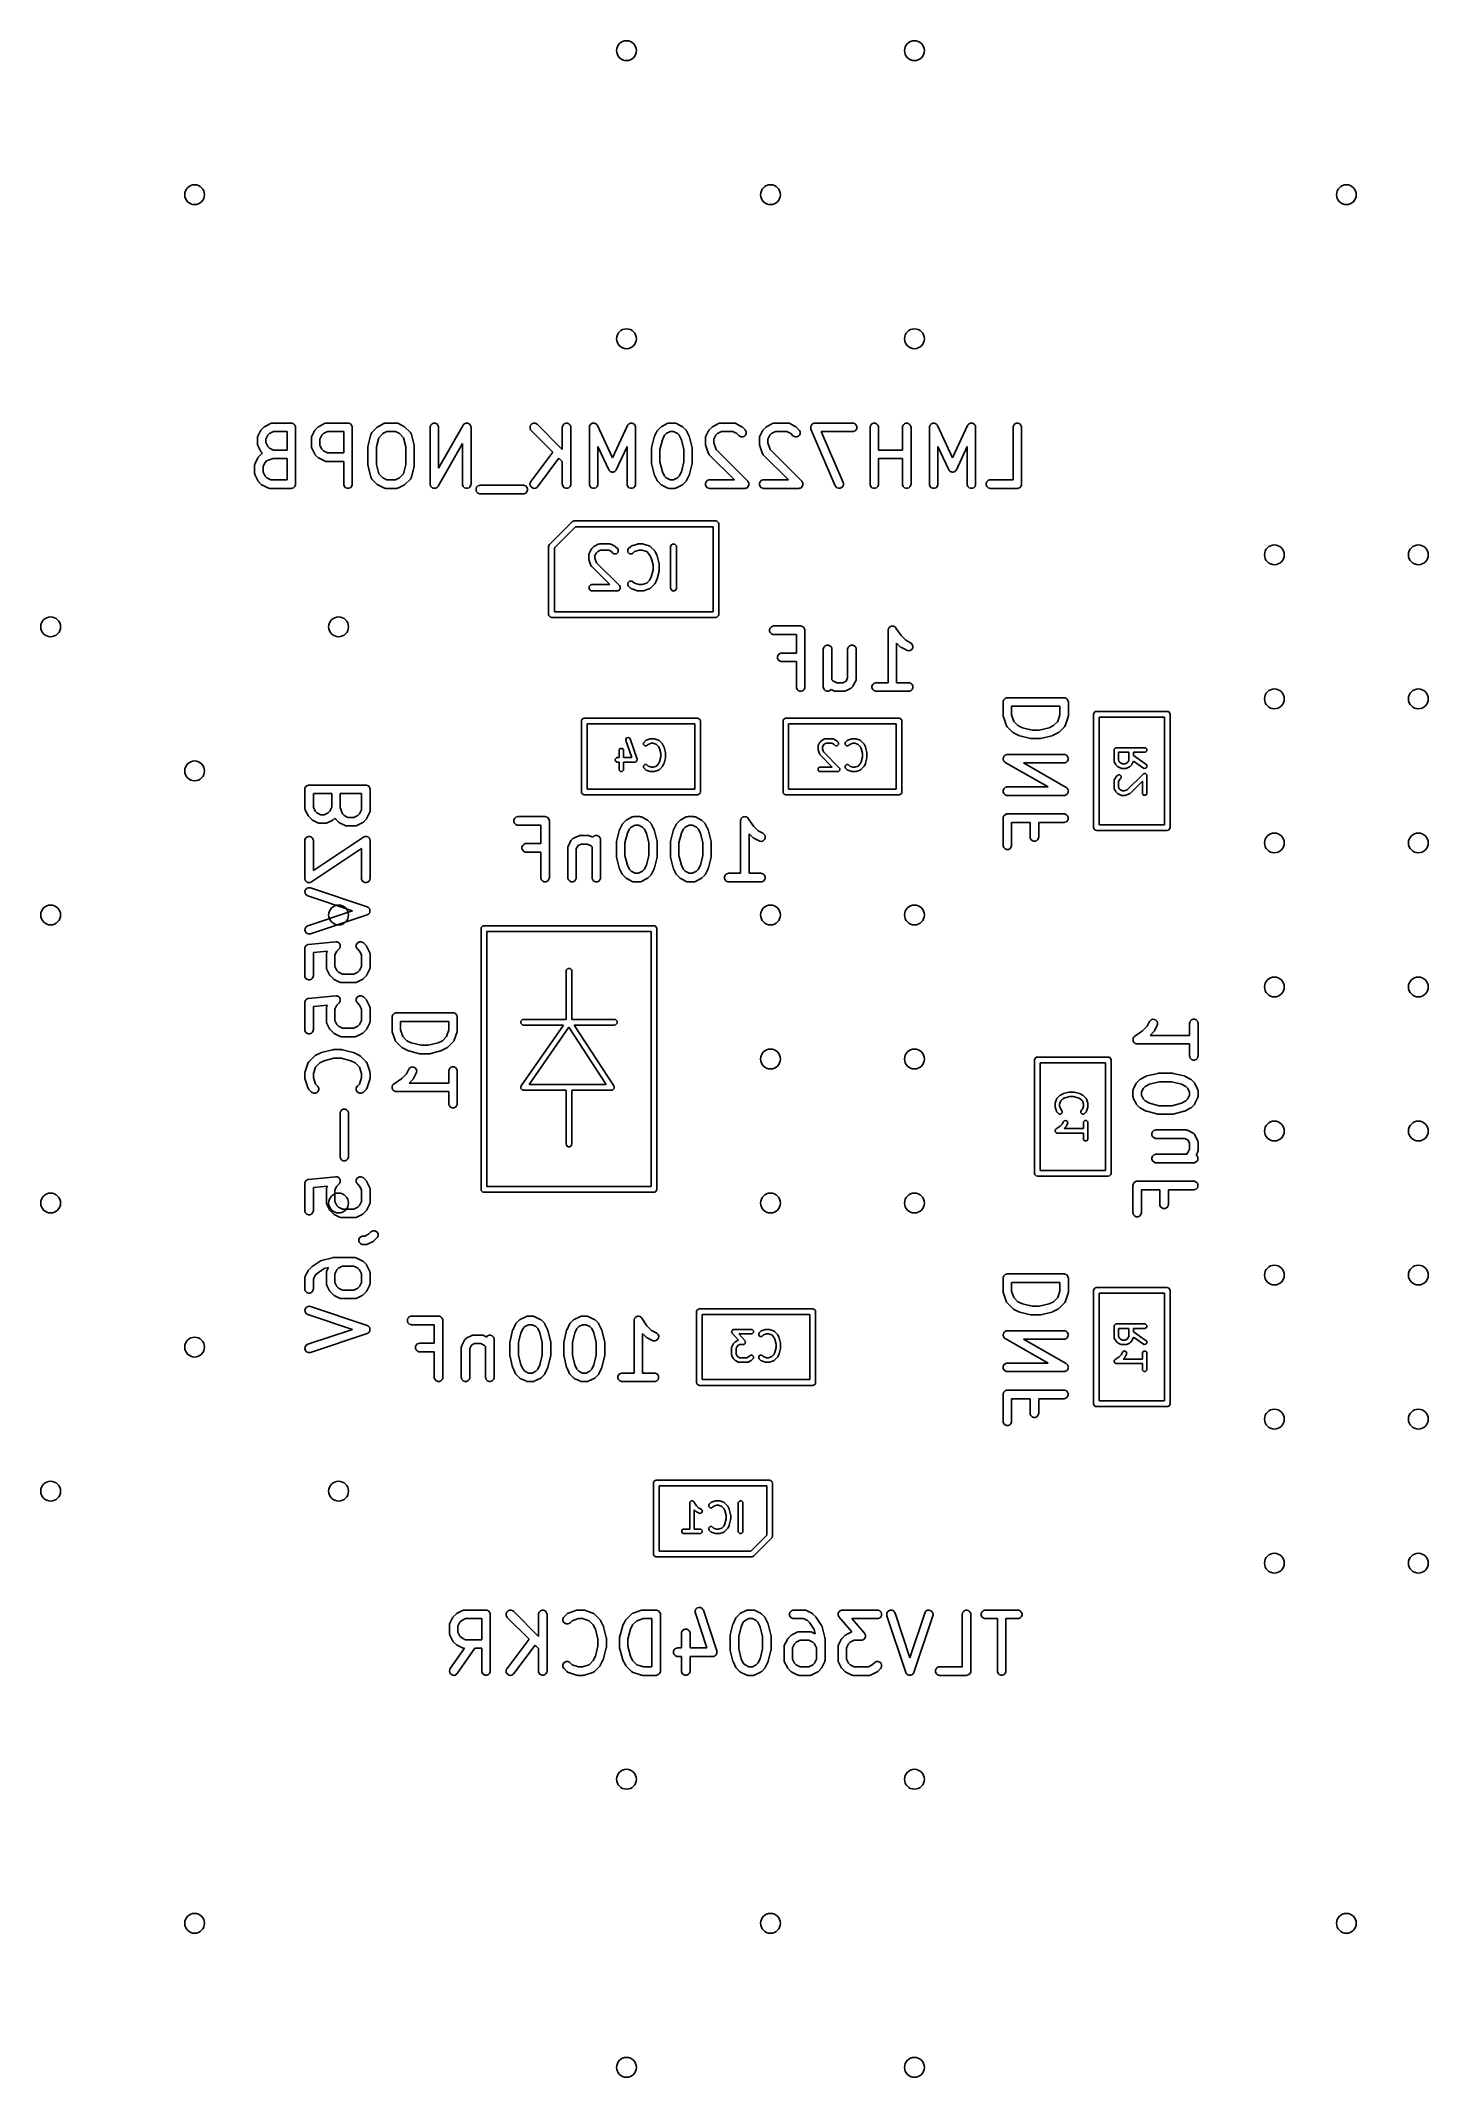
# Model space of a CAD drawing. Extents: x -0.11 to 0.86, y -0.11 to 1.31.
import ezdxf

# ---------------------------------------------------------------- set-up
doc = ezdxf.new("R2010")
doc.units = 0
doc.header["$MEASUREMENT"] = 0
doc.layers.add('BLACK', color=7, linetype='CONTINUOUS')

msp = doc.modelspace()

# ---------------------------------------------------------------- linework, layer by layer
at = {"layer": 'BLACK', "linetype": 'CONTINUOUS'}
for p, q in [((0.0437, 1.0317), (0.0439, 1.0323)), ((0.0439, 1.0323), (0.0458, 1.036)), ((0.0458, 1.036), (0.0459, 1.0363)), ((0.0459, 1.0363), (0.046, 1.0364)), ((0.046, 1.0364), (0.0461, 1.0365)), ((0.046, 1.0364), (0.046, 1.0364)), ((0.0461, 1.0366), (0.0463, 1.0368)), ((0.0461, 1.0365), (0.0461, 1.0366)), ((0.0463, 1.0368), (0.0482, 1.0387)), ((0.0482, 1.0387), (0.0484, 1.0389)), ((0.0484, 1.0389), (0.0485, 1.0389)), ((0.0485, 1.0389), (0.0486, 1.039)), ((0.0486, 1.039), (0.0487, 1.0391)), ((0.0486, 1.039), (0.0486, 1.039)), ((0.0487, 1.0391), (0.049, 1.0392)), ((0.049, 1.0392), (0.0527, 1.0411)), ((0.0508, 1.033), (0.0495, 1.0303)), ((0.052, 1.0342), (0.0508, 1.033)), ((0.0547, 1.0355), (0.052, 1.0342)), ((0.0527, 1.0411), (0.0533, 1.0413)), ((0.0533, 1.0413), (0.0534, 1.0413)), ((0.0534, 1.0413), (0.0535, 1.0414)), ((0.0535, 1.0414), (0.054, 1.0414)), ((0.054, 1.0414), (0.0672, 1.0414)), ((0.0642, 1.0355), (0.0547, 1.0355)), ((0.0642, 1.0227), (0.0642, 1.0355)), ((0.0672, 1.0414), (0.0677, 1.0414)), ((0.0677, 1.0414), (0.0688, 1.0409)), ((0.0688, 1.0409), (0.0696, 1.0401)), ((0.0696, 1.0401), (0.0701, 1.039)), ((0.0701, 1.039), (0.0701, 1.0385)), ((0.0701, 1.0385), (0.0701, 0.9991)), ((0.0812, 1.0317), (0.0814, 1.0323)), ((0.0814, 1.0323), (0.0833, 1.036)), ((0.0833, 1.036), (0.0834, 1.0363)), ((0.0834, 1.0363), (0.0834, 1.0364)), ((0.0834, 1.0364), (0.0835, 1.0364)), ((0.0835, 1.0364), (0.0836, 1.0365)), ((0.0836, 1.0366), (0.0838, 1.0368)), ((0.0836, 1.0365), (0.0836, 1.0366)), ((0.0838, 1.0368), (0.0857, 1.0387)), ((0.0857, 1.0387), (0.0859, 1.0389)), ((0.0859, 1.0389), (0.086, 1.0389)), ((0.086, 1.0389), (0.0861, 1.039)), ((0.0861, 1.039), (0.0862, 1.0391)), ((0.0861, 1.039), (0.0861, 1.039)), ((0.0862, 1.0391), (0.0865, 1.0392)), ((0.0865, 1.0392), (0.0902, 1.0411)), ((0.0883, 1.033), (0.087, 1.0303)), ((0.0895, 1.0342), (0.0883, 1.033)), ((0.0922, 1.0355), (0.0895, 1.0342)), ((0.0902, 1.0411), (0.0907, 1.0413)), ((0.0907, 1.0413), (0.0909, 1.0413)), ((0.0909, 1.0413), (0.091, 1.0414)), ((0.091, 1.0414), (0.0915, 1.0414)), ((0.0915, 1.0414), (0.1065, 1.0414)), ((0.1036, 1.0355), (0.0922, 1.0355)), ((0.1036, 1.0208), (0.1036, 1.0355)), ((0.1065, 1.0414), (0.1071, 1.0414)), ((0.1071, 1.0414), (0.1082, 1.0409)), ((0.1082, 1.0409), (0.109, 1.0401)), ((0.109, 1.0401), (0.1094, 1.039)), ((0.1094, 1.039), (0.1095, 1.0385)), ((0.1095, 1.0385), (0.1095, 0.9991)), ((0.1205, 1.0261), (0.1224, 1.0336)), ((0.1224, 1.0336), (0.1226, 1.0341)), ((0.1226, 1.0341), (0.1227, 1.0343)), ((0.1227, 1.0343), (0.1228, 1.0345)), ((0.1228, 1.0345), (0.1232, 1.0349)), ((0.1232, 1.0349), (0.1269, 1.0387)), ((0.1269, 1.0387), (0.1272, 1.0389)), ((0.1272, 1.0389), (0.1273, 1.039)), ((0.1272, 1.0389), (0.1272, 1.0389)), ((0.1273, 1.039), (0.1274, 1.039)), ((0.1274, 1.039), (0.1275, 1.0391)), ((0.1275, 1.0391), (0.1277, 1.0392)), ((0.1277, 1.0392), (0.1315, 1.0411)), ((0.1308, 1.0342), (0.1279, 1.0313)), ((0.1335, 1.0355), (0.1308, 1.0342)), ((0.1315, 1.0411), (0.132, 1.0413)), ((0.132, 1.0413), (0.1321, 1.0413)), ((0.1321, 1.0413), (0.1322, 1.0414)), ((0.1322, 1.0414), (0.1328, 1.0414)), ((0.1328, 1.0414), (0.1403, 1.0414)), ((0.1396, 1.0355), (0.1335, 1.0355)), ((0.1423, 1.0342), (0.1396, 1.0355)), ((0.1403, 1.0414), (0.1408, 1.0414)), ((0.1408, 1.0414), (0.1409, 1.0413)), ((0.1409, 1.0413), (0.1411, 1.0413)), ((0.1411, 1.0413), (0.1416, 1.0411)), ((0.1416, 1.0411), (0.1453, 1.0392)), ((0.1451, 1.0313), (0.1423, 1.0342)), ((0.1453, 1.0392), (0.1456, 1.0391)), ((0.1456, 1.0391), (0.1457, 1.039)), ((0.1457, 1.039), (0.1457, 1.039)), ((0.1457, 1.039), (0.1458, 1.0389)), ((0.1458, 1.0389), (0.1459, 1.0389)), ((0.1459, 1.0389), (0.1461, 1.0387)), ((0.1461, 1.0387), (0.1499, 1.0349)), ((0.1499, 1.0349), (0.1502, 1.0345)), ((0.1502, 1.0345), (0.1503, 1.0343)), ((0.1503, 1.0343), (0.1504, 1.0341)), ((0.1504, 1.0341), (0.1506, 1.0336)), ((0.1506, 1.0336), (0.1525, 1.0261)), ((0.1636, 1.039), (0.1641, 1.0401)), ((0.1636, 1.0385), (0.1636, 1.039)), ((0.1636, 0.9991), (0.1636, 1.0385)), ((0.1641, 1.0401), (0.1649, 1.0409)), ((0.1649, 1.0409), (0.1659, 1.0414)), ((0.1659, 1.0414), (0.1671, 1.0414)), ((0.1671, 1.0414), (0.1682, 1.0409)), ((0.1682, 1.0409), (0.169, 1.0401)), ((0.169, 1.0401), (0.1694, 1.039)), ((0.1694, 1.039), (0.1695, 1.0385)), ((0.1695, 1.0102), (0.1865, 1.0399)), ((0.1695, 1.0385), (0.1695, 1.0102)), ((0.1865, 1.0399), (0.1865, 1.0401)), ((0.1865, 1.0401), (0.1866, 1.0401)), ((0.1866, 1.0402), (0.1868, 1.0404)), ((0.1866, 1.0401), (0.1866, 1.0402)), ((0.1868, 1.0404), (0.1871, 1.0406)), ((0.1871, 1.0406), (0.1874, 1.0409)), ((0.1874, 1.0409), (0.1875, 1.041)), ((0.1875, 1.041), (0.1877, 1.0411)), ((0.1877, 1.0411), (0.1881, 1.0412)), ((0.1881, 1.0412), (0.1884, 1.0414)), ((0.1884, 1.0414), (0.1886, 1.0414)), ((0.1886, 1.0414), (0.1888, 1.0414)), ((0.1888, 1.0414), (0.1892, 1.0414)), ((0.1892, 1.0414), (0.1896, 1.0414)), ((0.1896, 1.0414), (0.1898, 1.0413)), ((0.1898, 1.0413), (0.19, 1.0413)), ((0.19, 1.0413), (0.1903, 1.0411)), ((0.1903, 1.0411), (0.1907, 1.0409)), ((0.1907, 1.0409), (0.1908, 1.0408)), ((0.1908, 1.0408), (0.191, 1.0407)), ((0.191, 1.0407), (0.1912, 1.0404)), ((0.1912, 1.0404), (0.1915, 1.0401)), ((0.1915, 1.0401), (0.1915, 1.0399)), ((0.1915, 1.0399), (0.1917, 1.0398)), ((0.1917, 1.0398), (0.1918, 1.0394)), ((0.1918, 1.0394), (0.1919, 1.039)), ((0.1919, 1.039), (0.1919, 1.0387)), ((0.1919, 1.0387), (0.192, 1.0387)), ((0.192, 1.0387), (0.192, 1.0386)), ((0.192, 1.0386), (0.192, 1.0385)), ((0.192, 1.0385), (0.192, 0.9991)), ((0.233, 1.039), (0.2334, 1.0401)), ((0.233, 1.0379), (0.233, 1.039)), ((0.2334, 1.0368), (0.233, 1.0379)), ((0.2334, 1.0401), (0.2342, 1.0409)), ((0.2338, 1.0364), (0.2334, 1.0368)), ((0.2489, 1.0213), (0.2338, 1.0364)), ((0.2342, 1.0409), (0.2353, 1.0414)), ((0.2353, 1.0414), (0.2365, 1.0414)), ((0.2365, 1.0414), (0.2375, 1.0409)), ((0.2375, 1.0409), (0.238, 1.0406)), ((0.238, 1.0406), (0.2554, 1.0231)), ((0.2554, 1.0385), (0.2555, 1.039)), ((0.2554, 1.0231), (0.2554, 1.0385)), ((0.2555, 1.039), (0.2559, 1.0401)), ((0.2559, 1.0401), (0.2567, 1.0409)), ((0.2567, 1.0409), (0.2578, 1.0414)), ((0.2578, 1.0414), (0.259, 1.0414)), ((0.259, 1.0414), (0.26, 1.0409)), ((0.26, 1.0409), (0.2608, 1.0401)), ((0.2608, 1.0401), (0.2613, 1.039)), ((0.2613, 1.039), (0.2613, 1.0385)), ((0.2613, 1.0385), (0.2613, 0.9991)), ((0.2742, 1.039), (0.2744, 1.0395)), ((0.2742, 1.0389), (0.2742, 1.039)), ((0.2742, 1.0388), (0.2742, 1.0389)), ((0.2742, 1.0389), (0.2742, 1.0389)), ((0.2742, 1.0385), (0.2742, 1.0388)), ((0.2742, 0.9991), (0.2742, 1.0385)), ((0.2744, 1.0395), (0.2746, 1.04)), ((0.2746, 1.04), (0.2747, 1.0401)), ((0.2746, 1.04), (0.2746, 1.04)), ((0.2747, 1.0401), (0.275, 1.0405)), ((0.275, 1.0405), (0.2754, 1.0408)), ((0.2754, 1.0408), (0.2754, 1.0409)), ((0.2754, 1.0409), (0.2755, 1.0409)), ((0.2755, 1.0409), (0.276, 1.0411)), ((0.276, 1.0411), (0.2764, 1.0413)), ((0.2764, 1.0413), (0.2765, 1.0413)), ((0.2765, 1.0413), (0.2766, 1.0414)), ((0.2766, 1.0414), (0.2771, 1.0414)), ((0.2771, 1.0414), (0.2776, 1.0414)), ((0.2776, 1.0414), (0.2776, 1.0414)), ((0.2776, 1.0414), (0.2777, 1.0414)), ((0.2777, 1.0414), (0.2782, 1.0412)), ((0.2782, 1.0412), (0.2787, 1.041)), ((0.2787, 1.041), (0.2787, 1.0409)), ((0.2787, 1.0409), (0.2788, 1.0409)), ((0.2788, 1.0409), (0.2791, 1.0406)), ((0.2791, 1.0406), (0.2795, 1.0402)), ((0.2795, 1.0402), (0.2796, 1.0401)), ((0.2796, 1.0401), (0.2796, 1.0401)), ((0.2796, 1.0401), (0.2796, 1.04)), ((0.2796, 1.04), (0.2798, 1.0397)), ((0.2798, 1.0397), (0.2903, 1.0173)), ((0.2903, 1.0173), (0.3007, 1.0397)), ((0.3007, 1.0397), (0.3009, 1.04)), ((0.3009, 1.0401), (0.301, 1.0402)), ((0.3009, 1.04), (0.3009, 1.0401)), ((0.3009, 1.0401), (0.3009, 1.0401)), ((0.301, 1.0402), (0.3014, 1.0406)), ((0.3014, 1.0406), (0.3017, 1.0409)), ((0.3017, 1.0409), (0.3018, 1.0409)), ((0.3018, 1.041), (0.3023, 1.0412)), ((0.3018, 1.0409), (0.3018, 1.041)), ((0.3023, 1.0412), (0.3028, 1.0414)), ((0.3028, 1.0414), (0.3029, 1.0414)), ((0.3029, 1.0414), (0.3029, 1.0414)), ((0.3029, 1.0414), (0.3034, 1.0414)), ((0.3034, 1.0414), (0.304, 1.0414)), ((0.304, 1.0414), (0.304, 1.0413)), ((0.304, 1.0413), (0.3041, 1.0413)), ((0.3041, 1.0413), (0.3045, 1.0411)), ((0.3045, 1.0411), (0.305, 1.0409)), ((0.305, 1.0409), (0.3051, 1.0409)), ((0.3051, 1.0409), (0.3051, 1.0408)), ((0.3051, 1.0408), (0.3055, 1.0405)), ((0.3055, 1.0405), (0.3058, 1.0401)), ((0.3058, 1.0401), (0.3059, 1.04)), ((0.3059, 1.04), (0.3059, 1.04)), ((0.3059, 1.04), (0.3061, 1.0395)), ((0.3061, 1.0395), (0.3063, 1.039)), ((0.3063, 1.039), (0.3063, 1.0389)), ((0.3063, 1.0389), (0.3063, 1.0389)), ((0.3063, 1.0389), (0.3063, 1.0388)), ((0.3063, 1.0388), (0.3063, 1.0385)), ((0.3063, 1.0385), (0.3063, 0.9991)), ((0.3194, 1.032), (0.3195, 1.0322)), ((0.3195, 1.0323), (0.3214, 1.036)), ((0.3195, 1.0322), (0.3195, 1.0323)), ((0.3195, 1.0322), (0.3195, 1.0322)), ((0.3214, 1.036), (0.3215, 1.0363)), ((0.3215, 1.0363), (0.3215, 1.0364)), ((0.3215, 1.0364), (0.3216, 1.0364)), ((0.3216, 1.0364), (0.3217, 1.0365)), ((0.3217, 1.0366), (0.3219, 1.0368)), ((0.3217, 1.0365), (0.3217, 1.0366)), ((0.3219, 1.0368), (0.3238, 1.0387)), ((0.3238, 1.0387), (0.324, 1.0389)), ((0.324, 1.0389), (0.3241, 1.0389)), ((0.3241, 1.0389), (0.3242, 1.039)), ((0.3242, 1.039), (0.3243, 1.0391)), ((0.3242, 1.039), (0.3242, 1.039)), ((0.3243, 1.0391), (0.3246, 1.0392)), ((0.3246, 1.0392), (0.3283, 1.0411)), ((0.3264, 1.033), (0.3249, 1.0299)), ((0.3276, 1.0342), (0.3264, 1.033)), ((0.3303, 1.0355), (0.3276, 1.0342)), ((0.3283, 1.0411), (0.3288, 1.0413)), ((0.3288, 1.0413), (0.3289, 1.0413)), ((0.3289, 1.0413), (0.329, 1.0414)), ((0.329, 1.0414), (0.3296, 1.0414)), ((0.3296, 1.0414), (0.3334, 1.0414)), ((0.3327, 1.0355), (0.3303, 1.0355)), ((0.3354, 1.0342), (0.3327, 1.0355)), ((0.3334, 1.0414), (0.3339, 1.0414)), ((0.3339, 1.0414), (0.334, 1.0413)), ((0.334, 1.0413), (0.3342, 1.0413)), ((0.3342, 1.0413), (0.3347, 1.0411)), ((0.3347, 1.0411), (0.3384, 1.0392)), ((0.3366, 1.033), (0.3354, 1.0342)), ((0.3381, 1.0299), (0.3366, 1.033)), ((0.3384, 1.0392), (0.3387, 1.0391)), ((0.3387, 1.0391), (0.3388, 1.039)), ((0.3388, 1.039), (0.3388, 1.039)), ((0.3388, 1.039), (0.3389, 1.0389)), ((0.3389, 1.0389), (0.339, 1.0389)), ((0.339, 1.0389), (0.3392, 1.0387)), ((0.3392, 1.0387), (0.3411, 1.0368)), ((0.3411, 1.0368), (0.3413, 1.0366)), ((0.3413, 1.0366), (0.3413, 1.0365)), ((0.3413, 1.0365), (0.3414, 1.0364)), ((0.3414, 1.0364), (0.3415, 1.0364)), ((0.3415, 1.0364), (0.3415, 1.0363)), ((0.3415, 1.0363), (0.3416, 1.036)), ((0.3416, 1.036), (0.3435, 1.0323)), ((0.3435, 1.0323), (0.3435, 1.0322)), ((0.3435, 1.0322), (0.3435, 1.0322)), ((0.3435, 1.0322), (0.3436, 1.032)), ((0.3549, 1.0317), (0.3551, 1.0323)), ((0.3551, 1.0323), (0.357, 1.036)), ((0.357, 1.036), (0.3571, 1.0363)), ((0.3571, 1.0363), (0.3572, 1.0364)), ((0.3572, 1.0364), (0.3573, 1.0365)), ((0.3572, 1.0364), (0.3572, 1.0364)), ((0.3573, 1.0366), (0.3575, 1.0368)), ((0.3573, 1.0365), (0.3573, 1.0366)), ((0.3575, 1.0368), (0.3594, 1.0387)), ((0.3594, 1.0387), (0.3596, 1.0389)), ((0.3596, 1.0389), (0.3597, 1.0389)), ((0.3597, 1.0389), (0.3598, 1.039)), ((0.3598, 1.039), (0.3599, 1.039)), ((0.3599, 1.0391), (0.3602, 1.0392)), ((0.3599, 1.039), (0.3599, 1.0391)), ((0.3602, 1.0392), (0.3639, 1.0411)), ((0.362, 1.033), (0.3607, 1.0303)), ((0.3632, 1.0342), (0.362, 1.033)), ((0.3659, 1.0355), (0.3632, 1.0342)), ((0.3639, 1.0411), (0.3645, 1.0413)), ((0.3645, 1.0413), (0.3646, 1.0413)), ((0.3646, 1.0413), (0.3647, 1.0414)), ((0.3647, 1.0414), (0.3652, 1.0414)), ((0.3652, 1.0414), (0.3746, 1.0414)), ((0.3739, 1.0355), (0.3659, 1.0355)), ((0.3766, 1.0342), (0.3739, 1.0355)), ((0.3746, 1.0414), (0.3752, 1.0414)), ((0.3752, 1.0414), (0.3753, 1.0413)), ((0.3753, 1.0413), (0.3754, 1.0413)), ((0.3754, 1.0413), (0.3759, 1.0411)), ((0.3759, 1.0411), (0.3797, 1.0392)), ((0.3782, 1.0326), (0.3766, 1.0342)), ((0.3786, 1.0323), (0.3782, 1.0326)), ((0.3797, 1.0318), (0.3786, 1.0323)), ((0.3797, 1.0392), (0.3799, 1.0391)), ((0.3799, 1.0391), (0.38, 1.039)), ((0.38, 1.039), (0.3801, 1.039)), ((0.3801, 1.039), (0.3802, 1.0389)), ((0.3802, 1.0389), (0.3802, 1.0389)), ((0.3802, 1.0389), (0.3805, 1.0387)), ((0.3805, 1.0387), (0.3823, 1.0368)), ((0.3819, 1.0323), (0.3808, 1.0318)), ((0.3827, 1.0331), (0.3819, 1.0323)), ((0.3823, 1.0368), (0.3827, 1.0364)), ((0.3827, 1.0364), (0.3831, 1.0353)), ((0.3831, 1.0341), (0.3827, 1.0331)), ((0.3831, 1.0353), (0.3831, 1.0341)), ((0.3924, 1.0317), (0.3926, 1.0323)), ((0.3926, 1.0323), (0.3945, 1.036)), ((0.3945, 1.036), (0.3946, 1.0363)), ((0.3946, 1.0363), (0.3947, 1.0364)), ((0.3947, 1.0364), (0.3948, 1.0365)), ((0.3947, 1.0364), (0.3947, 1.0364)), ((0.3948, 1.0366), (0.395, 1.0368)), ((0.3948, 1.0365), (0.3948, 1.0366)), ((0.395, 1.0368), (0.3969, 1.0387)), ((0.3969, 1.0387), (0.3971, 1.0389)), ((0.3971, 1.0389), (0.3972, 1.0389)), ((0.3972, 1.0389), (0.3973, 1.039)), ((0.3973, 1.039), (0.3974, 1.0391)), ((0.3973, 1.039), (0.3973, 1.039)), ((0.3974, 1.0391), (0.3977, 1.0392)), ((0.3977, 1.0392), (0.4014, 1.0411)), ((0.3995, 1.033), (0.3982, 1.0303)), ((0.4007, 1.0342), (0.3995, 1.033)), ((0.4034, 1.0355), (0.4007, 1.0342)), ((0.4014, 1.0411), (0.402, 1.0413)), ((0.402, 1.0413), (0.4021, 1.0413)), ((0.4021, 1.0413), (0.4022, 1.0414)), ((0.4022, 1.0414), (0.4027, 1.0414)), ((0.4027, 1.0414), (0.4121, 1.0414)), ((0.4114, 1.0355), (0.4034, 1.0355)), ((0.4141, 1.0342), (0.4114, 1.0355)), ((0.4121, 1.0414), (0.4127, 1.0414)), ((0.4127, 1.0414), (0.4128, 1.0413)), ((0.4128, 1.0413), (0.4129, 1.0413)), ((0.4129, 1.0413), (0.4134, 1.0411)), ((0.4134, 1.0411), (0.4172, 1.0392)), ((0.4156, 1.0326), (0.4141, 1.0342)), ((0.4161, 1.0323), (0.4156, 1.0326)), ((0.4172, 1.0318), (0.4161, 1.0323)), ((0.4172, 1.0392), (0.4174, 1.0391)), ((0.4174, 1.0391), (0.4175, 1.039)), ((0.4175, 1.039), (0.4176, 1.039)), ((0.4176, 1.039), (0.4177, 1.0389)), ((0.4177, 1.0389), (0.4177, 1.0389)), ((0.4177, 1.0389), (0.4179, 1.0387)), ((0.4179, 1.0387), (0.4198, 1.0368)), ((0.4194, 1.0323), (0.4183, 1.0318)), ((0.4202, 1.0331), (0.4194, 1.0323)), ((0.4198, 1.0368), (0.4202, 1.0364)), ((0.4202, 1.0364), (0.4206, 1.0353)), ((0.4206, 1.0341), (0.4202, 1.0331)), ((0.4206, 1.0353), (0.4206, 1.0341)), ((0.428, 1.039), (0.4282, 1.0396)), ((0.428, 1.0384), (0.428, 1.039)), ((0.428, 1.039), (0.428, 1.039)), ((0.428, 1.039), (0.428, 1.039)), ((0.428, 1.0379), (0.428, 1.0384)), ((0.4281, 1.0373), (0.428, 1.0379)), ((0.428, 1.0379), (0.428, 1.0379)), ((0.428, 1.0379), (0.428, 1.0379)), ((0.445, 0.9979), (0.4281, 1.0373)), ((0.4282, 1.0396), (0.4284, 1.0401)), ((0.4284, 1.0401), (0.4288, 1.0405)), ((0.4284, 1.0401), (0.4284, 1.0401)), ((0.4284, 1.0401), (0.4284, 1.0401)), ((0.4288, 1.0405), (0.4292, 1.0409)), ((0.4292, 1.0409), (0.4297, 1.0411)), ((0.4292, 1.0409), (0.4292, 1.0409)), ((0.4292, 1.0409), (0.4292, 1.0409)), ((0.4297, 1.0411), (0.4302, 1.0414)), ((0.4302, 1.0414), (0.4303, 1.0414)), ((0.4303, 1.0414), (0.4303, 1.0414)), ((0.4303, 1.0414), (0.4309, 1.0414)), ((0.4309, 1.0414), (0.4571, 1.0414)), ((0.4571, 1.0355), (0.4353, 1.0355)), ((0.4353, 1.0355), (0.4504, 1.0003)), ((0.4571, 1.0414), (0.4577, 1.0414)), ((0.4577, 1.0356), (0.4571, 1.0355)), ((0.4577, 1.0414), (0.4587, 1.0409)), ((0.4587, 1.036), (0.4577, 1.0356)), ((0.4587, 1.0409), (0.4596, 1.0401)), ((0.4596, 1.0368), (0.4587, 1.036)), ((0.4596, 1.0401), (0.46, 1.039)), ((0.46, 1.0379), (0.4596, 1.0368)), ((0.46, 1.039), (0.46, 1.0379)), ((0.4692, 1.039), (0.4696, 1.0401)), ((0.4692, 1.0385), (0.4692, 1.039)), ((0.4692, 0.9991), (0.4692, 1.0385)), ((0.4696, 1.0401), (0.4705, 1.0409)), ((0.4705, 1.0409), (0.4715, 1.0414)), ((0.4715, 1.0414), (0.4727, 1.0414)), ((0.4727, 1.0414), (0.4737, 1.0409)), ((0.4737, 1.0409), (0.4746, 1.0401)), ((0.4746, 1.0401), (0.475, 1.039)), ((0.475, 1.039), (0.4751, 1.0385)), ((0.4751, 1.0385), (0.4751, 1.0227)), ((0.4916, 1.0385), (0.4917, 1.039)), ((0.4916, 1.0227), (0.4916, 1.0385)), ((0.4917, 1.039), (0.4921, 1.0401)), ((0.4921, 1.0401), (0.493, 1.0409)), ((0.493, 1.0409), (0.494, 1.0414)), ((0.494, 1.0414), (0.4952, 1.0414)), ((0.4952, 1.0414), (0.4962, 1.0409)), ((0.4962, 1.0409), (0.4971, 1.0401)), ((0.4971, 1.0401), (0.4975, 1.039)), ((0.4975, 1.039), (0.4976, 1.0385)), ((0.4976, 1.0385), (0.4976, 0.9991)), ((0.5104, 1.0389), (0.5105, 1.039)), ((0.5104, 1.0388), (0.5104, 1.0389)), ((0.5104, 1.0389), (0.5104, 1.0389)), ((0.5104, 1.0385), (0.5104, 1.0388)), ((0.5104, 0.9991), (0.5104, 1.0385)), ((0.5105, 1.039), (0.5106, 1.0395)), ((0.5106, 1.0395), (0.5108, 1.04)), ((0.5108, 1.04), (0.5109, 1.04)), ((0.5109, 1.0401), (0.5113, 1.0405)), ((0.5109, 1.04), (0.5109, 1.0401)), ((0.5113, 1.0405), (0.5116, 1.0408)), ((0.5116, 1.0408), (0.5117, 1.0409)), ((0.5117, 1.0409), (0.5122, 1.0411)), ((0.5117, 1.0409), (0.5117, 1.0409)), ((0.5122, 1.0411), (0.5126, 1.0413)), ((0.5126, 1.0413), (0.5127, 1.0413)), ((0.5127, 1.0413), (0.5128, 1.0414)), ((0.5128, 1.0414), (0.5133, 1.0414)), ((0.5133, 1.0414), (0.5138, 1.0414)), ((0.5138, 1.0414), (0.5139, 1.0414)), ((0.5139, 1.0414), (0.5139, 1.0414)), ((0.5139, 1.0414), (0.5144, 1.0412)), ((0.5144, 1.0412), (0.5149, 1.041)), ((0.5149, 1.041), (0.5149, 1.0409)), ((0.5149, 1.0409), (0.515, 1.0409)), ((0.515, 1.0409), (0.5154, 1.0406)), ((0.5154, 1.0406), (0.5157, 1.0402)), ((0.5157, 1.0402), (0.5158, 1.0401)), ((0.5158, 1.0401), (0.5158, 1.0401)), ((0.5158, 1.0401), (0.5158, 1.04)), ((0.5158, 1.04), (0.516, 1.0397)), ((0.516, 1.0397), (0.5265, 1.0173)), ((0.5265, 1.0173), (0.5369, 1.0397)), ((0.5369, 1.0397), (0.5371, 1.04)), ((0.5371, 1.04), (0.5371, 1.0401)), ((0.5371, 1.0401), (0.5372, 1.0401)), ((0.5372, 1.0402), (0.5376, 1.0406)), ((0.5372, 1.0401), (0.5372, 1.0402)), ((0.5376, 1.0406), (0.538, 1.0409)), ((0.538, 1.0409), (0.5381, 1.041)), ((0.538, 1.0409), (0.538, 1.0409)), ((0.5381, 1.041), (0.5385, 1.0412)), ((0.5385, 1.0412), (0.539, 1.0414)), ((0.539, 1.0414), (0.5391, 1.0414)), ((0.5391, 1.0414), (0.5391, 1.0414)), ((0.5391, 1.0414), (0.5397, 1.0414)), ((0.5397, 1.0414), (0.5402, 1.0414)), ((0.5402, 1.0414), (0.5402, 1.0413)), ((0.5402, 1.0413), (0.5403, 1.0413)), ((0.5403, 1.0413), (0.5408, 1.0411)), ((0.5408, 1.0411), (0.5412, 1.0409)), ((0.5412, 1.0409), (0.5413, 1.0409)), ((0.5413, 1.0409), (0.5413, 1.0408)), ((0.5413, 1.0408), (0.5417, 1.0405)), ((0.5417, 1.0405), (0.5421, 1.0401)), ((0.5421, 1.0401), (0.5421, 1.04)), ((0.5421, 1.04), (0.5421, 1.04)), ((0.5421, 1.04), (0.5423, 1.0395)), ((0.5423, 1.0395), (0.5425, 1.039)), ((0.5425, 1.039), (0.5425, 1.0389)), ((0.5425, 1.0389), (0.5425, 1.0389)), ((0.5425, 1.0389), (0.5425, 1.0388)), ((0.5425, 1.0388), (0.5425, 1.0385)), ((0.5425, 1.0385), (0.5425, 0.9991)), ((0.5685, 1.0385), (0.5686, 1.039)), ((0.5685, 1.002), (0.5685, 1.0385)), ((0.5686, 1.039), (0.569, 1.0401)), ((0.569, 1.0401), (0.5698, 1.0409)), ((0.5698, 1.0409), (0.5709, 1.0414)), ((0.5709, 1.0414), (0.572, 1.0414)), ((0.572, 1.0414), (0.5731, 1.0409)), ((0.5731, 1.0409), (0.5739, 1.0401)), ((0.5739, 1.0401), (0.5744, 1.039)), ((0.5744, 1.039), (0.5744, 1.0385)), ((0.5744, 1.0385), (0.5744, 0.9991)), ((0.0436, 1.0315), (0.0437, 1.0316)), ((0.0436, 1.031), (0.0436, 1.0315)), ((0.0436, 1.0272), (0.0436, 1.031)), ((0.0436, 1.0266), (0.0436, 1.0272)), ((0.0437, 1.0265), (0.0436, 1.0266)), ((0.0437, 1.0316), (0.0437, 1.0317)), ((0.0437, 1.0264), (0.0437, 1.0265)), ((0.0439, 1.0259), (0.0437, 1.0264)), ((0.0458, 1.0221), (0.0439, 1.0259)), ((0.0443, 1.0178), (0.0444, 1.0181)), ((0.0444, 1.0181), (0.0463, 1.0199)), ((0.0459, 1.0219), (0.0458, 1.0221)), ((0.046, 1.0218), (0.0459, 1.0219)), ((0.046, 1.0217), (0.046, 1.0218)), ((0.0461, 1.0217), (0.046, 1.0217)), ((0.0461, 1.0216), (0.0461, 1.0217)), ((0.0463, 1.0214), (0.0461, 1.0216)), ((0.0472, 1.0205), (0.0463, 1.0214)), ((0.0463, 1.0199), (0.0468, 1.0203)), ((0.0468, 1.0203), (0.0469, 1.0203)), ((0.0469, 1.0204), (0.0472, 1.0205)), ((0.0469, 1.0203), (0.0469, 1.0204)), ((0.0495, 1.0303), (0.0495, 1.0279)), ((0.0495, 1.0279), (0.0508, 1.0252)), ((0.0508, 1.0252), (0.052, 1.024)), ((0.052, 1.024), (0.0547, 1.0227)), ((0.0547, 1.0227), (0.0642, 1.0227)), ((0.0811, 1.0315), (0.0812, 1.0316)), ((0.0811, 1.031), (0.0811, 1.0315)), ((0.0811, 1.0253), (0.0811, 1.031)), ((0.0811, 1.0248), (0.0811, 1.0253)), ((0.0812, 1.0247), (0.0811, 1.0248)), ((0.0812, 1.0316), (0.0812, 1.0317)), ((0.0812, 1.0246), (0.0812, 1.0247)), ((0.0814, 1.024), (0.0812, 1.0246)), ((0.0833, 1.0203), (0.0814, 1.024)), ((0.0834, 1.02), (0.0833, 1.0203)), ((0.0835, 1.0199), (0.0834, 1.02)), ((0.0834, 1.02), (0.0834, 1.02)), ((0.0836, 1.0198), (0.0835, 1.0199)), ((0.0836, 1.0197), (0.0836, 1.0198)), ((0.0838, 1.0195), (0.0836, 1.0197)), ((0.0857, 1.0176), (0.0838, 1.0195)), ((0.087, 1.0303), (0.087, 1.026)), ((0.087, 1.026), (0.0883, 1.0233)), ((0.0883, 1.0233), (0.0895, 1.0221)), ((0.0895, 1.0221), (0.0922, 1.0208)), ((0.0922, 1.0208), (0.1036, 1.0208)), ((0.1204, 1.0255), (0.1205, 1.0257)), ((0.1205, 1.0254), (0.1204, 1.0255)), ((0.1204, 1.0253), (0.1205, 1.0254)), ((0.1204, 1.0122), (0.1204, 1.0253)), ((0.1205, 1.026), (0.1205, 1.0261)), ((0.1205, 1.0259), (0.1205, 1.026)), ((0.1205, 1.0257), (0.1205, 1.0259)), ((0.1279, 1.0313), (0.1264, 1.025)), ((0.1264, 1.025), (0.1264, 1.0126)), ((0.1467, 1.025), (0.1451, 1.0313)), ((0.1467, 1.0126), (0.1467, 1.025)), ((0.1525, 1.0261), (0.1525, 1.026)), ((0.1525, 1.026), (0.1525, 1.0259)), ((0.1525, 1.0259), (0.1526, 1.0257)), ((0.1526, 1.0257), (0.1526, 1.0255)), ((0.1526, 1.0255), (0.1526, 1.0254)), ((0.1526, 1.0254), (0.1526, 1.0253)), ((0.1526, 1.0253), (0.1526, 1.0122)), ((0.1861, 1.0273), (0.1691, 0.9976)), ((0.1861, 0.9991), (0.1861, 1.0273)), ((0.2335, 1.0009), (0.2489, 1.0213)), ((0.2876, 1.0091), (0.2801, 1.0252)), ((0.2801, 1.0252), (0.2801, 0.9991)), ((0.3004, 1.0252), (0.2929, 1.0091)), ((0.3004, 0.9991), (0.3004, 1.0252)), ((0.3173, 1.0238), (0.3174, 1.024)), ((0.3173, 1.0236), (0.3173, 1.0238)), ((0.3173, 1.0235), (0.3173, 1.0236)), ((0.3173, 1.0236), (0.3173, 1.0236)), ((0.3173, 1.0141), (0.3173, 1.0235)), ((0.3174, 1.0242), (0.3193, 1.0317)), ((0.3174, 1.0241), (0.3174, 1.0242)), ((0.3174, 1.024), (0.3174, 1.0241)), ((0.3193, 1.0317), (0.3194, 1.032)), ((0.3193, 1.0317), (0.3193, 1.0317)), ((0.3193, 1.0317), (0.3193, 1.0317)), ((0.3249, 1.0299), (0.3232, 1.0231)), ((0.3232, 1.0231), (0.3232, 1.0145)), ((0.3398, 1.0231), (0.3381, 1.0299)), ((0.3398, 1.0145), (0.3398, 1.0231)), ((0.3436, 1.032), (0.3437, 1.0317)), ((0.3437, 1.0317), (0.3437, 1.0317)), ((0.3437, 1.0317), (0.3437, 1.0317)), ((0.3437, 1.0317), (0.3456, 1.0242)), ((0.3456, 1.0242), (0.3456, 1.0241)), ((0.3456, 1.0241), (0.3456, 1.024)), ((0.3456, 1.024), (0.3457, 1.0238)), ((0.3457, 1.0238), (0.3457, 1.0236)), ((0.3457, 1.0236), (0.3457, 1.0236)), ((0.3457, 1.0236), (0.3457, 1.0235)), ((0.3457, 1.0235), (0.3457, 1.0141)), ((0.3548, 1.0315), (0.3549, 1.0316)), ((0.3548, 1.031), (0.3548, 1.0315)), ((0.3548, 1.0272), (0.3548, 1.031)), ((0.3548, 1.0269), (0.3548, 1.0272)), ((0.3548, 1.0268), (0.3548, 1.0269)), ((0.3548, 1.0267), (0.3548, 1.0268)), ((0.3548, 1.0266), (0.3548, 1.0267)), ((0.3549, 1.0266), (0.3548, 1.0266)), ((0.3549, 1.0316), (0.3549, 1.0317)), ((0.3549, 1.0263), (0.3549, 1.0266)), ((0.3568, 1.0207), (0.3549, 1.0263)), ((0.3571, 1.0201), (0.3568, 1.0207)), ((0.3571, 1.02), (0.3571, 1.0201)), ((0.3572, 1.02), (0.3571, 1.02)), ((0.3575, 1.0195), (0.3572, 1.02)), ((0.375, 1.002), (0.3575, 1.0195)), ((0.3607, 1.0303), (0.3607, 1.0277)), ((0.3607, 1.0277), (0.3622, 1.0232)), ((0.3622, 1.0232), (0.3842, 1.0012)), ((0.3808, 1.0318), (0.3797, 1.0318)), ((0.3923, 1.0315), (0.3924, 1.0316)), ((0.3923, 1.031), (0.3923, 1.0315)), ((0.3923, 1.0272), (0.3923, 1.031)), ((0.3923, 1.0269), (0.3923, 1.0272)), ((0.3923, 1.0268), (0.3923, 1.0269)), ((0.3923, 1.0267), (0.3923, 1.0268)), ((0.3923, 1.0266), (0.3923, 1.0267)), ((0.3924, 1.0266), (0.3923, 1.0266)), ((0.3924, 1.0316), (0.3924, 1.0317)), ((0.3924, 1.0263), (0.3924, 1.0266)), ((0.3943, 1.0207), (0.3924, 1.0263)), ((0.3945, 1.0201), (0.3943, 1.0207)), ((0.3946, 1.02), (0.3945, 1.0201)), ((0.3947, 1.02), (0.3946, 1.02)), ((0.395, 1.0195), (0.3947, 1.02)), ((0.4125, 1.002), (0.395, 1.0195)), ((0.3982, 1.0303), (0.3982, 1.0277)), ((0.3982, 1.0277), (0.3997, 1.0232)), ((0.3997, 1.0232), (0.4217, 1.0012)), ((0.4183, 1.0318), (0.4172, 1.0318)), ((0.4751, 1.0227), (0.4916, 1.0227)), ((0.5238, 1.0091), (0.5163, 1.0252)), ((0.5163, 1.0252), (0.5163, 0.9991)), ((0.5366, 1.0252), (0.5291, 1.0091)), ((0.5366, 0.9991), (0.5366, 1.0252)), ((0.0417, 1.0122), (0.0418, 1.0128)), ((0.0417, 1.0066), (0.0417, 1.0122)), ((0.0418, 1.006), (0.0417, 1.0066)), ((0.0418, 1.013), (0.042, 1.0135)), ((0.0418, 1.0129), (0.0418, 1.013)), ((0.0418, 1.0128), (0.0418, 1.0129)), ((0.0418, 1.0059), (0.0418, 1.006)), ((0.0418, 1.0058), (0.0418, 1.0059)), ((0.042, 1.0053), (0.0418, 1.0058)), ((0.042, 1.0135), (0.0439, 1.0173)), ((0.0439, 1.0015), (0.042, 1.0053)), ((0.0439, 1.0173), (0.044, 1.0175)), ((0.044, 1.0175), (0.0441, 1.0176)), ((0.0441, 1.0177), (0.0442, 1.0178)), ((0.0441, 1.0176), (0.0441, 1.0177)), ((0.0442, 1.0178), (0.0443, 1.0178)), ((0.049, 1.0142), (0.0476, 1.0115)), ((0.0476, 1.0115), (0.0476, 1.0073)), ((0.0476, 1.0073), (0.049, 1.0046)), ((0.05, 1.0153), (0.049, 1.0142)), ((0.049, 1.0046), (0.0502, 1.0034)), ((0.0545, 1.0168), (0.05, 1.0153)), ((0.0642, 1.0168), (0.0545, 1.0168)), ((0.0642, 1.002), (0.0642, 1.0168)), ((0.0859, 1.0174), (0.0857, 1.0176)), ((0.086, 1.0174), (0.0859, 1.0174)), ((0.0861, 1.0173), (0.086, 1.0174)), ((0.0862, 1.0172), (0.0861, 1.0173)), ((0.0861, 1.0173), (0.0861, 1.0173)), ((0.0865, 1.0171), (0.0862, 1.0172)), ((0.0902, 1.0152), (0.0865, 1.0171)), ((0.0907, 1.015), (0.0902, 1.0152)), ((0.0909, 1.015), (0.0907, 1.015)), ((0.091, 1.0149), (0.0909, 1.015)), ((0.0915, 1.0149), (0.091, 1.0149)), ((0.1036, 1.0149), (0.0915, 1.0149)), ((0.1036, 0.9991), (0.1036, 1.0149)), ((0.1205, 1.0121), (0.1204, 1.0122)), ((0.1205, 1.0119), (0.1204, 1.0121)), ((0.1204, 1.0121), (0.1205, 1.0121)), ((0.1205, 1.0116), (0.1205, 1.0119)), ((0.1205, 1.0115), (0.1205, 1.0116)), ((0.1205, 1.0116), (0.1205, 1.0116)), ((0.1224, 1.004), (0.1205, 1.0115)), ((0.1226, 1.0035), (0.1224, 1.004)), ((0.1264, 1.0126), (0.1279, 1.0062)), ((0.1279, 1.0062), (0.1308, 1.0034)), ((0.1423, 1.0034), (0.1451, 1.0062)), ((0.1451, 1.0062), (0.1467, 1.0126)), ((0.1506, 1.004), (0.1504, 1.0035)), ((0.1525, 1.0115), (0.1506, 1.004)), ((0.1526, 1.0119), (0.1525, 1.0116)), ((0.1525, 1.0116), (0.1525, 1.0116)), ((0.1525, 1.0116), (0.1525, 1.0115)), ((0.1526, 1.0122), (0.1526, 1.0121)), ((0.1526, 1.0121), (0.1526, 1.0121)), ((0.1526, 1.0121), (0.1526, 1.0119)), ((0.2531, 1.0171), (0.2382, 0.9973)), ((0.2554, 1.0147), (0.2531, 1.0171)), ((0.2554, 0.9991), (0.2554, 1.0147)), ((0.2877, 1.0089), (0.2876, 1.0091)), ((0.2877, 1.0088), (0.2877, 1.0089)), ((0.2878, 1.0088), (0.2877, 1.0088)), ((0.2879, 1.0086), (0.2878, 1.0088)), ((0.2882, 1.0083), (0.2879, 1.0086)), ((0.2885, 1.008), (0.2882, 1.0083)), ((0.2886, 1.0079), (0.2885, 1.008)), ((0.2887, 1.0078), (0.2886, 1.0079)), ((0.2891, 1.0077), (0.2887, 1.0078)), ((0.2895, 1.0075), (0.2891, 1.0077)), ((0.2897, 1.0075), (0.2895, 1.0075)), ((0.2898, 1.0074), (0.2897, 1.0075)), ((0.2903, 1.0074), (0.2898, 1.0074)), ((0.2907, 1.0074), (0.2903, 1.0074)), ((0.2908, 1.0075), (0.2907, 1.0074)), ((0.291, 1.0075), (0.2908, 1.0075)), ((0.2914, 1.0077), (0.291, 1.0075)), ((0.2918, 1.0078), (0.2914, 1.0077)), ((0.2919, 1.0079), (0.2918, 1.0078)), ((0.292, 1.008), (0.2919, 1.0079)), ((0.2923, 1.0083), (0.292, 1.008)), ((0.2926, 1.0086), (0.2923, 1.0083)), ((0.2927, 1.0088), (0.2926, 1.0086)), ((0.2928, 1.0088), (0.2927, 1.0088)), ((0.2929, 1.0091), (0.2928, 1.0089)), ((0.2928, 1.0089), (0.2928, 1.0088)), ((0.3173, 1.014), (0.3173, 1.0141)), ((0.3173, 1.0139), (0.3173, 1.014)), ((0.3173, 1.0137), (0.3173, 1.0139)), ((0.3174, 1.0135), (0.3173, 1.0137)), ((0.3174, 1.0134), (0.3174, 1.0135)), ((0.3174, 1.0135), (0.3174, 1.0135)), ((0.3193, 1.0059), (0.3174, 1.0134)), ((0.3193, 1.0058), (0.3193, 1.0059)), ((0.3194, 1.0056), (0.3193, 1.0058)), ((0.3193, 1.0058), (0.3193, 1.0058)), ((0.3195, 1.0053), (0.3194, 1.0056)), ((0.3214, 1.0015), (0.3195, 1.0053)), ((0.3195, 1.0053), (0.3195, 1.0053)), ((0.3195, 1.0053), (0.3195, 1.0053)), ((0.3232, 1.0145), (0.3249, 1.0076)), ((0.3249, 1.0076), (0.3264, 1.0046)), ((0.3264, 1.0046), (0.3276, 1.0034)), ((0.3354, 1.0034), (0.3366, 1.0046)), ((0.3366, 1.0046), (0.3381, 1.0076)), ((0.3381, 1.0076), (0.3398, 1.0145)), ((0.3435, 1.0053), (0.3416, 1.0015)), ((0.3436, 1.0056), (0.3435, 1.0053)), ((0.3435, 1.0053), (0.3435, 1.0053)), ((0.3435, 1.0053), (0.3435, 1.0053)), ((0.3437, 1.0058), (0.3436, 1.0056)), ((0.3456, 1.0134), (0.3437, 1.0059)), ((0.3437, 1.0059), (0.3437, 1.0058)), ((0.3437, 1.0058), (0.3437, 1.0058)), ((0.3457, 1.0137), (0.3456, 1.0135)), ((0.3456, 1.0135), (0.3456, 1.0135)), ((0.3456, 1.0135), (0.3456, 1.0134)), ((0.3457, 1.0141), (0.3457, 1.014)), ((0.3457, 1.014), (0.3457, 1.0139)), ((0.3457, 1.0139), (0.3457, 1.0137)), ((0.4916, 1.0168), (0.4751, 1.0168)), ((0.4751, 1.0168), (0.4751, 0.9991)), ((0.4916, 0.9991), (0.4916, 1.0168)), ((0.5239, 1.0089), (0.5238, 1.0091)), ((0.5239, 1.0088), (0.5239, 1.0089)), ((0.524, 1.0088), (0.5239, 1.0088)), ((0.5241, 1.0086), (0.524, 1.0088)), ((0.5244, 1.0083), (0.5241, 1.0086)), ((0.5247, 1.008), (0.5244, 1.0083)), ((0.5248, 1.0079), (0.5247, 1.008)), ((0.5249, 1.0078), (0.5248, 1.0079)), ((0.5254, 1.0077), (0.5249, 1.0078)), ((0.5258, 1.0075), (0.5254, 1.0077)), ((0.5259, 1.0075), (0.5258, 1.0075)), ((0.526, 1.0074), (0.5259, 1.0075)), ((0.5265, 1.0074), (0.526, 1.0074)), ((0.5269, 1.0074), (0.5265, 1.0074)), ((0.527, 1.0075), (0.5269, 1.0074)), ((0.5272, 1.0075), (0.527, 1.0075)), ((0.5276, 1.0077), (0.5272, 1.0075)), ((0.528, 1.0078), (0.5276, 1.0077)), ((0.5281, 1.0079), (0.528, 1.0078)), ((0.5282, 1.008), (0.5281, 1.0079)), ((0.5285, 1.0083), (0.5282, 1.008)), ((0.5289, 1.0086), (0.5285, 1.0083)), ((0.529, 1.0088), (0.5289, 1.0086)), ((0.5291, 1.0091), (0.529, 1.0089)), ((0.529, 1.0089), (0.529, 1.0088)), ((0.529, 1.0088), (0.529, 1.0088)), ((0.044, 1.0013), (0.0439, 1.0015)), ((0.0441, 1.0012), (0.044, 1.0013)), ((0.0441, 1.0011), (0.0441, 1.0012)), ((0.0442, 1.001), (0.0441, 1.0011)), ((0.0443, 1.001), (0.0442, 1.001)), ((0.0444, 1.0008), (0.0443, 1.001)), ((0.0463, 0.9989), (0.0444, 1.0008)), ((0.0465, 0.9987), (0.0463, 0.9989)), ((0.0466, 0.9986), (0.0465, 0.9987)), ((0.0467, 0.9986), (0.0466, 0.9986)), ((0.0468, 0.9985), (0.0467, 0.9986)), ((0.0471, 0.9983), (0.0468, 0.9985)), ((0.0468, 0.9985), (0.0468, 0.9985)), ((0.0508, 0.9965), (0.0471, 0.9983)), ((0.0502, 1.0034), (0.0529, 1.002)), ((0.0514, 0.9962), (0.0508, 0.9965)), ((0.0515, 0.9962), (0.0514, 0.9962)), ((0.0516, 0.9962), (0.0515, 0.9962)), ((0.0522, 0.9961), (0.0516, 0.9962)), ((0.0672, 0.9961), (0.0522, 0.9961)), ((0.0529, 1.002), (0.0642, 1.002)), ((0.0677, 0.9962), (0.0672, 0.9961)), ((0.0688, 0.9966), (0.0677, 0.9962)), ((0.0696, 0.9975), (0.0688, 0.9966)), ((0.0701, 0.9985), (0.0696, 0.9975)), ((0.0701, 0.9991), (0.0701, 0.9985)), ((0.1036, 0.9985), (0.1036, 0.9991)), ((0.1041, 0.9975), (0.1036, 0.9985)), ((0.1049, 0.9966), (0.1041, 0.9975)), ((0.1059, 0.9962), (0.1049, 0.9966)), ((0.1071, 0.9962), (0.1059, 0.9962)), ((0.1082, 0.9966), (0.1071, 0.9962)), ((0.109, 0.9975), (0.1082, 0.9966)), ((0.1094, 0.9985), (0.109, 0.9975)), ((0.1095, 0.9991), (0.1094, 0.9985)), ((0.1227, 1.0033), (0.1226, 1.0035)), ((0.1228, 1.0031), (0.1227, 1.0033)), ((0.1232, 1.0026), (0.1228, 1.0031)), ((0.1269, 0.9989), (0.1232, 1.0026)), ((0.1272, 0.9987), (0.1269, 0.9989)), ((0.1272, 0.9986), (0.1272, 0.9987)), ((0.1273, 0.9986), (0.1272, 0.9986)), ((0.1274, 0.9985), (0.1273, 0.9986)), ((0.1275, 0.9985), (0.1274, 0.9985)), ((0.1277, 0.9983), (0.1275, 0.9985)), ((0.1315, 0.9965), (0.1277, 0.9983)), ((0.1308, 1.0034), (0.1335, 1.002)), ((0.132, 0.9962), (0.1315, 0.9965)), ((0.1321, 0.9962), (0.132, 0.9962)), ((0.1322, 0.9962), (0.1321, 0.9962)), ((0.1328, 0.9961), (0.1322, 0.9962)), ((0.1403, 0.9961), (0.1328, 0.9961)), ((0.1335, 1.002), (0.1396, 1.002)), ((0.1396, 1.002), (0.1423, 1.0034)), ((0.1408, 0.9962), (0.1403, 0.9961)), ((0.1409, 0.9962), (0.1408, 0.9962)), ((0.1411, 0.9962), (0.1409, 0.9962)), ((0.1416, 0.9965), (0.1411, 0.9962)), ((0.1453, 0.9983), (0.1416, 0.9965)), ((0.1456, 0.9985), (0.1453, 0.9983)), ((0.1457, 0.9985), (0.1456, 0.9985)), ((0.1458, 0.9986), (0.1457, 0.9986)), ((0.1457, 0.9986), (0.1457, 0.9985)), ((0.1459, 0.9987), (0.1458, 0.9986)), ((0.1461, 0.9989), (0.1459, 0.9987)), ((0.1499, 1.0026), (0.1461, 0.9989)), ((0.1502, 1.0031), (0.1499, 1.0026)), ((0.1503, 1.0033), (0.1502, 1.0031)), ((0.1504, 1.0035), (0.1503, 1.0033)), ((0.1636, 0.9989), (0.1636, 0.9991)), ((0.1636, 0.9988), (0.1636, 0.9989)), ((0.1636, 0.9989), (0.1636, 0.9989)), ((0.1636, 0.9985), (0.1636, 0.9988)), ((0.1638, 0.9982), (0.1636, 0.9985)), ((0.1639, 0.9978), (0.1638, 0.9982)), ((0.164, 0.9976), (0.1639, 0.9978)), ((0.1641, 0.9975), (0.164, 0.9976)), ((0.1643, 0.9972), (0.1641, 0.9975)), ((0.1646, 0.9969), (0.1643, 0.9972)), ((0.1647, 0.9968), (0.1646, 0.9969)), ((0.1649, 0.9966), (0.1647, 0.9968)), ((0.1652, 0.9965), (0.1649, 0.9966)), ((0.1656, 0.9963), (0.1652, 0.9965)), ((0.1658, 0.9963), (0.1656, 0.9963)), ((0.1659, 0.9962), (0.1658, 0.9963)), ((0.1663, 0.9962), (0.1659, 0.9962)), ((0.1667, 0.9961), (0.1663, 0.9962)), ((0.1669, 0.9962), (0.1667, 0.9961)), ((0.1671, 0.9962), (0.1669, 0.9962)), ((0.1675, 0.9963), (0.1671, 0.9962)), ((0.1678, 0.9965), (0.1675, 0.9963)), ((0.168, 0.9966), (0.1678, 0.9965)), ((0.1682, 0.9966), (0.168, 0.9966)), ((0.1684, 0.9969), (0.1682, 0.9966)), ((0.1687, 0.9972), (0.1684, 0.9969)), ((0.1689, 0.9974), (0.1687, 0.9972)), ((0.169, 0.9975), (0.1689, 0.9974)), ((0.1691, 0.9976), (0.169, 0.9975)), ((0.169, 0.9975), (0.169, 0.9975)), ((0.1861, 0.9985), (0.1861, 0.9991)), ((0.1866, 0.9975), (0.1861, 0.9985)), ((0.1874, 0.9966), (0.1866, 0.9975)), ((0.1884, 0.9962), (0.1874, 0.9966)), ((0.1896, 0.9962), (0.1884, 0.9962)), ((0.1907, 0.9966), (0.1896, 0.9962)), ((0.1915, 0.9975), (0.1907, 0.9966)), ((0.1919, 0.9985), (0.1915, 0.9975)), ((0.192, 0.9991), (0.1919, 0.9985)), ((0.1955, 0.9959), (0.1959, 0.997)), ((0.1955, 0.9948), (0.1955, 0.9959)), ((0.1959, 0.9937), (0.1955, 0.9948)), ((0.1959, 0.997), (0.1967, 0.9978)), ((0.1967, 0.9929), (0.1959, 0.9937)), ((0.1967, 0.9978), (0.1978, 0.9982)), ((0.1978, 0.9924), (0.1967, 0.9929)), ((0.1978, 0.9982), (0.1984, 0.9983)), ((0.1984, 0.9924), (0.1978, 0.9924)), ((0.1984, 0.9983), (0.2284, 0.9983)), ((0.2284, 0.9924), (0.1984, 0.9924)), ((0.2284, 0.9983), (0.229, 0.9982)), ((0.229, 0.9924), (0.2284, 0.9924)), ((0.229, 0.9982), (0.23, 0.9978)), ((0.23, 0.9929), (0.229, 0.9924)), ((0.23, 0.9978), (0.2308, 0.997)), ((0.2308, 0.9937), (0.23, 0.9929)), ((0.2308, 0.997), (0.2313, 0.9959)), ((0.2313, 0.9948), (0.2308, 0.9937)), ((0.2313, 0.9959), (0.2313, 0.9948)), ((0.2329, 0.9993), (0.2332, 1.0004)), ((0.2331, 0.9981), (0.2329, 0.9993)), ((0.2337, 0.9971), (0.2331, 0.9981)), ((0.2332, 1.0004), (0.2335, 1.0009)), ((0.2346, 0.9964), (0.2337, 0.9971)), ((0.2357, 0.9961), (0.2346, 0.9964)), ((0.2369, 0.9963), (0.2357, 0.9961)), ((0.2379, 0.9969), (0.2369, 0.9963)), ((0.2382, 0.9973), (0.2379, 0.9969)), ((0.2555, 0.9985), (0.2554, 0.9991)), ((0.2559, 0.9975), (0.2555, 0.9985)), ((0.2567, 0.9966), (0.2559, 0.9975)), ((0.2578, 0.9962), (0.2567, 0.9966)), ((0.259, 0.9962), (0.2578, 0.9962)), ((0.26, 0.9966), (0.259, 0.9962)), ((0.2608, 0.9975), (0.26, 0.9966)), ((0.2613, 0.9985), (0.2608, 0.9975)), ((0.2613, 0.9991), (0.2613, 0.9985)), ((0.2742, 0.9985), (0.2742, 0.9991)), ((0.2747, 0.9975), (0.2742, 0.9985)), ((0.2755, 0.9966), (0.2747, 0.9975)), ((0.2766, 0.9962), (0.2755, 0.9966)), ((0.2777, 0.9962), (0.2766, 0.9962)), ((0.2788, 0.9966), (0.2777, 0.9962)), ((0.2796, 0.9975), (0.2788, 0.9966)), ((0.28, 0.9985), (0.2796, 0.9975)), ((0.2801, 0.9991), (0.28, 0.9985)), ((0.3005, 0.9985), (0.3004, 0.9991)), ((0.3009, 0.9975), (0.3005, 0.9985)), ((0.3017, 0.9966), (0.3009, 0.9975)), ((0.3028, 0.9962), (0.3017, 0.9966)), ((0.304, 0.9962), (0.3028, 0.9962)), ((0.305, 0.9966), (0.304, 0.9962)), ((0.3058, 0.9975), (0.305, 0.9966)), ((0.3063, 0.9985), (0.3058, 0.9975)), ((0.3063, 0.9991), (0.3063, 0.9985)), ((0.3215, 1.0013), (0.3214, 1.0015)), ((0.3215, 1.0012), (0.3215, 1.0013)), ((0.3216, 1.0011), (0.3215, 1.0012)), ((0.3217, 1.001), (0.3216, 1.0011)), ((0.3219, 1.0008), (0.3217, 1.001)), ((0.3217, 1.001), (0.3217, 1.001)), ((0.3238, 0.9989), (0.3219, 1.0008)), ((0.324, 0.9987), (0.3238, 0.9989)), ((0.3241, 0.9986), (0.324, 0.9987)), ((0.3242, 0.9986), (0.3241, 0.9986)), ((0.3242, 0.9985), (0.3242, 0.9986)), ((0.3243, 0.9985), (0.3242, 0.9985)), ((0.3246, 0.9983), (0.3243, 0.9985)), ((0.3283, 0.9965), (0.3246, 0.9983)), ((0.3276, 1.0034), (0.3303, 1.002)), ((0.3288, 0.9962), (0.3283, 0.9965)), ((0.3289, 0.9962), (0.3288, 0.9962)), ((0.329, 0.9962), (0.3289, 0.9962)), ((0.3296, 0.9961), (0.329, 0.9962)), ((0.3334, 0.9961), (0.3296, 0.9961)), ((0.3303, 1.002), (0.3327, 1.002)), ((0.3327, 1.002), (0.3354, 1.0034)), ((0.3339, 0.9962), (0.3334, 0.9961)), ((0.334, 0.9962), (0.3339, 0.9962)), ((0.3342, 0.9962), (0.334, 0.9962)), ((0.3347, 0.9965), (0.3342, 0.9962)), ((0.3384, 0.9983), (0.3347, 0.9965)), ((0.3387, 0.9985), (0.3384, 0.9983)), ((0.3388, 0.9985), (0.3387, 0.9985)), ((0.3389, 0.9986), (0.3388, 0.9986)), ((0.3388, 0.9986), (0.3388, 0.9985)), ((0.339, 0.9987), (0.3389, 0.9986)), ((0.3392, 0.9989), (0.339, 0.9987)), ((0.3411, 1.0008), (0.3392, 0.9989)), ((0.3413, 1.001), (0.3411, 1.0008)), ((0.3414, 1.0011), (0.3413, 1.001)), ((0.3413, 1.001), (0.3413, 1.001)), ((0.3415, 1.0012), (0.3414, 1.0011)), ((0.3416, 1.0015), (0.3415, 1.0013)), ((0.3415, 1.0013), (0.3415, 1.0012)), ((0.3548, 0.9997), (0.3553, 1.0007)), ((0.3548, 0.9985), (0.3548, 0.9997)), ((0.3553, 0.9975), (0.3548, 0.9985)), ((0.3553, 1.0007), (0.3561, 1.0015)), ((0.3561, 0.9966), (0.3553, 0.9975)), ((0.3561, 1.0015), (0.3572, 1.002)), ((0.3572, 0.9962), (0.3561, 0.9966)), ((0.3572, 1.002), (0.3577, 1.002)), ((0.3577, 0.9961), (0.3572, 0.9962)), ((0.3577, 1.002), (0.375, 1.002)), ((0.3821, 0.9961), (0.3577, 0.9961)), ((0.3827, 0.9962), (0.3821, 0.9961)), ((0.383, 0.9963), (0.3827, 0.9962)), ((0.3838, 0.9966), (0.383, 0.9963)), ((0.3846, 0.9975), (0.3838, 0.9966)), ((0.3842, 1.0012), (0.3846, 1.0007)), ((0.3846, 1.0007), (0.3848, 1.0003)), ((0.385, 0.9985), (0.3846, 0.9975)), ((0.3848, 1.0003), (0.385, 0.9997)), ((0.385, 0.9997), (0.385, 0.9997)), ((0.385, 0.9997), (0.385, 0.9985)), ((0.3923, 0.9997), (0.3928, 1.0007)), ((0.3923, 0.9985), (0.3923, 0.9997)), ((0.3928, 0.9975), (0.3923, 0.9985)), ((0.3928, 1.0007), (0.3936, 1.0015)), ((0.3936, 0.9966), (0.3928, 0.9975)), ((0.3936, 1.0015), (0.3947, 1.002)), ((0.3947, 0.9962), (0.3936, 0.9966)), ((0.3947, 1.002), (0.3952, 1.002)), ((0.3952, 0.9961), (0.3947, 0.9962)), ((0.3952, 1.002), (0.4125, 1.002)), ((0.4196, 0.9961), (0.3952, 0.9961)), ((0.4202, 0.9962), (0.4196, 0.9961)), ((0.4205, 0.9963), (0.4202, 0.9962)), ((0.4213, 0.9966), (0.4205, 0.9963)), ((0.4221, 0.9975), (0.4213, 0.9966)), ((0.4217, 1.0012), (0.4221, 1.0007)), ((0.4221, 1.0007), (0.4223, 1.0003)), ((0.4225, 0.9985), (0.4221, 0.9975)), ((0.4223, 1.0003), (0.4225, 0.9997)), ((0.4225, 0.9997), (0.4225, 0.9997)), ((0.4225, 0.9997), (0.4225, 0.9985)), ((0.4453, 0.9974), (0.445, 0.9979)), ((0.4461, 0.9966), (0.4453, 0.9974)), ((0.4472, 0.9962), (0.4461, 0.9966)), ((0.4483, 0.9962), (0.4472, 0.9962)), ((0.4494, 0.9967), (0.4483, 0.9962)), ((0.4502, 0.9975), (0.4494, 0.9967)), ((0.4506, 0.9986), (0.4502, 0.9975)), ((0.4504, 1.0003), (0.4506, 0.9997)), ((0.4506, 0.9997), (0.4506, 0.9986)), ((0.4692, 0.9985), (0.4692, 0.9991)), ((0.4696, 0.9975), (0.4692, 0.9985)), ((0.4705, 0.9966), (0.4696, 0.9975)), ((0.4715, 0.9962), (0.4705, 0.9966)), ((0.4727, 0.9962), (0.4715, 0.9962)), ((0.4737, 0.9966), (0.4727, 0.9962)), ((0.4746, 0.9975), (0.4737, 0.9966)), ((0.475, 0.9985), (0.4746, 0.9975)), ((0.4751, 0.9991), (0.475, 0.9985)), ((0.4917, 0.9985), (0.4916, 0.9991)), ((0.4921, 0.9975), (0.4917, 0.9985)), ((0.493, 0.9966), (0.4921, 0.9975)), ((0.494, 0.9962), (0.493, 0.9966)), ((0.4952, 0.9962), (0.494, 0.9962)), ((0.4962, 0.9966), (0.4952, 0.9962)), ((0.4971, 0.9975), (0.4962, 0.9966)), ((0.4975, 0.9985), (0.4971, 0.9975)), ((0.4976, 0.9991), (0.4975, 0.9985)), ((0.5105, 0.9985), (0.5104, 0.9991)), ((0.5109, 0.9975), (0.5105, 0.9985)), ((0.5117, 0.9966), (0.5109, 0.9975)), ((0.5128, 0.9962), (0.5117, 0.9966)), ((0.5139, 0.9962), (0.5128, 0.9962)), ((0.515, 0.9966), (0.5139, 0.9962)), ((0.5158, 0.9975), (0.515, 0.9966)), ((0.5162, 0.9985), (0.5158, 0.9975)), ((0.5163, 0.9991), (0.5162, 0.9985)), ((0.5367, 0.9985), (0.5366, 0.9991)), ((0.5371, 0.9975), (0.5367, 0.9985)), ((0.538, 0.9966), (0.5371, 0.9975)), ((0.539, 0.9962), (0.538, 0.9966)), ((0.5402, 0.9962), (0.539, 0.9962)), ((0.5412, 0.9966), (0.5402, 0.9962)), ((0.5421, 0.9975), (0.5412, 0.9966)), ((0.5425, 0.9985), (0.5421, 0.9975)), ((0.5425, 0.9991), (0.5425, 0.9985)), ((0.5498, 0.9997), (0.5503, 1.0007)), ((0.5498, 0.9985), (0.5498, 0.9997)), ((0.5503, 0.9975), (0.5498, 0.9985)), ((0.5503, 1.0007), (0.5511, 1.0015)), ((0.5511, 0.9966), (0.5503, 0.9975)), ((0.5511, 1.0015), (0.5521, 1.002)), ((0.5521, 0.9962), (0.5511, 0.9966)), ((0.5521, 1.002), (0.5527, 1.002)), ((0.5527, 0.9961), (0.5521, 0.9962)), ((0.5527, 1.002), (0.5685, 1.002)), ((0.5715, 0.9961), (0.5527, 0.9961)), ((0.572, 0.9962), (0.5715, 0.9961)), ((0.5731, 0.9966), (0.572, 0.9962)), ((0.5739, 0.9975), (0.5731, 0.9966)), ((0.5744, 0.9985), (0.5739, 0.9975)), ((0.5744, 0.9991), (0.5744, 0.9985)), ((0.2465, 0.9571), (0.2623, 0.9729)), ((0.2645, 0.9695), (0.2499, 0.9549)), ((0.2623, 0.9729), (0.2629, 0.9733)), ((0.2629, 0.9733), (0.2637, 0.9735)), ((0.2629, 0.9733), (0.2629, 0.9733)), ((0.2637, 0.9735), (0.3621, 0.9735)), ((0.3601, 0.9695), (0.2645, 0.9695)), ((0.3601, 0.9105), (0.3601, 0.9695)), ((0.3621, 0.9735), (0.3628, 0.9733)), ((0.3628, 0.9733), (0.3639, 0.9722)), ((0.3639, 0.9722), (0.3641, 0.9715)), ((0.3641, 0.9715), (0.3641, 0.9085)), ((0.2459, 0.9557), (0.2461, 0.9565)), ((0.2459, 0.9085), (0.2459, 0.9557)), ((0.2461, 0.9565), (0.2465, 0.9571)), ((0.2499, 0.9549), (0.2499, 0.9105)), ((0.2738, 0.9502), (0.2739, 0.9505)), ((0.2738, 0.9501), (0.2738, 0.9502)), ((0.2738, 0.9502), (0.2738, 0.9502)), ((0.2738, 0.9474), (0.2738, 0.9501)), ((0.2739, 0.947), (0.2738, 0.9474)), ((0.2739, 0.9505), (0.274, 0.9509)), ((0.274, 0.951), (0.2754, 0.9537)), ((0.274, 0.9509), (0.274, 0.951)), ((0.274, 0.9509), (0.274, 0.9509)), ((0.2754, 0.9537), (0.2756, 0.954)), ((0.2756, 0.954), (0.2758, 0.9543)), ((0.2758, 0.9543), (0.2771, 0.9556)), ((0.2771, 0.9556), (0.2774, 0.9558)), ((0.2774, 0.9558), (0.2777, 0.956)), ((0.2777, 0.956), (0.2804, 0.9574)), ((0.2791, 0.9515), (0.2781, 0.9495)), ((0.2781, 0.9495), (0.2781, 0.9477)), ((0.2781, 0.9477), (0.2792, 0.9445)), ((0.28, 0.9523), (0.2791, 0.9515)), ((0.2819, 0.9533), (0.28, 0.9523)), ((0.2804, 0.9574), (0.2805, 0.9574)), ((0.2805, 0.9574), (0.2805, 0.9575)), ((0.2805, 0.9575), (0.2809, 0.9575)), ((0.2809, 0.9575), (0.2812, 0.9576)), ((0.2812, 0.9576), (0.2813, 0.9576)), ((0.2813, 0.9576), (0.2814, 0.9576)), ((0.2814, 0.9576), (0.2881, 0.9576)), ((0.2876, 0.9533), (0.2819, 0.9533)), ((0.2895, 0.9523), (0.2876, 0.9533)), ((0.2881, 0.9576), (0.2882, 0.9576)), ((0.2882, 0.9576), (0.2883, 0.9576)), ((0.2883, 0.9576), (0.2886, 0.9575)), ((0.2886, 0.9575), (0.289, 0.9575)), ((0.289, 0.9575), (0.289, 0.9574)), ((0.289, 0.9574), (0.2891, 0.9574)), ((0.2891, 0.9574), (0.2918, 0.956)), ((0.2906, 0.9512), (0.2895, 0.9523)), ((0.2913, 0.9508), (0.2906, 0.9512)), ((0.293, 0.9508), (0.2913, 0.9508)), ((0.2918, 0.956), (0.2921, 0.9558)), ((0.2921, 0.9558), (0.2924, 0.9556)), ((0.2924, 0.9556), (0.2937, 0.9543)), ((0.2942, 0.9519), (0.293, 0.9508)), ((0.2937, 0.9543), (0.2942, 0.9536)), ((0.2942, 0.9536), (0.2942, 0.9519)), ((0.301, 0.9536), (0.3014, 0.9543)), ((0.301, 0.9519), (0.301, 0.9536)), ((0.3021, 0.9508), (0.301, 0.9519)), ((0.3014, 0.9543), (0.3028, 0.9556)), ((0.3038, 0.9508), (0.3021, 0.9508)), ((0.3028, 0.9556), (0.3029, 0.9557)), ((0.3029, 0.9557), (0.3032, 0.9559)), ((0.3029, 0.9557), (0.3029, 0.9557)), ((0.3032, 0.9559), (0.3035, 0.9561)), ((0.3035, 0.9561), (0.3036, 0.9562)), ((0.3035, 0.9561), (0.3035, 0.9561)), ((0.3036, 0.9562), (0.3077, 0.9575)), ((0.3045, 0.9512), (0.3038, 0.9508)), ((0.3055, 0.9522), (0.3045, 0.9512)), ((0.3087, 0.9533), (0.3055, 0.9522)), ((0.3077, 0.9575), (0.308, 0.9576)), ((0.308, 0.9576), (0.3084, 0.9576)), ((0.3084, 0.9576), (0.3111, 0.9576)), ((0.3107, 0.9533), (0.3087, 0.9533)), ((0.314, 0.9522), (0.3107, 0.9533)), ((0.3111, 0.9576), (0.3114, 0.9576)), ((0.3114, 0.9576), (0.3118, 0.9575)), ((0.3118, 0.9575), (0.3158, 0.9562)), ((0.316, 0.9501), (0.314, 0.9522)), ((0.3158, 0.9562), (0.3159, 0.9561)), ((0.3159, 0.9561), (0.316, 0.9561)), ((0.316, 0.9561), (0.3162, 0.9559)), ((0.3171, 0.948), (0.316, 0.9501)), ((0.3162, 0.9559), (0.3165, 0.9557)), ((0.3165, 0.9557), (0.3166, 0.9557)), ((0.3166, 0.9557), (0.3167, 0.9556)), ((0.3167, 0.9556), (0.3194, 0.9529)), ((0.3184, 0.943), (0.3171, 0.948)), ((0.3194, 0.9529), (0.3195, 0.9527)), ((0.3195, 0.9527), (0.3198, 0.9524)), ((0.3198, 0.9524), (0.3211, 0.9497)), ((0.3211, 0.9497), (0.3212, 0.9494)), ((0.3212, 0.9494), (0.3213, 0.9492)), ((0.3213, 0.9492), (0.3226, 0.9438)), ((0.3305, 0.9555), (0.3307, 0.9563)), ((0.3305, 0.9271), (0.3305, 0.9555)), ((0.3307, 0.9563), (0.3318, 0.9575)), ((0.3318, 0.9575), (0.3335, 0.9575)), ((0.3335, 0.9575), (0.3347, 0.9563)), ((0.3347, 0.9563), (0.3348, 0.9555)), ((0.3348, 0.9555), (0.3348, 0.9271)), ((0.2739, 0.9467), (0.2739, 0.947)), ((0.2753, 0.9426), (0.2739, 0.9467)), ((0.2753, 0.9425), (0.2753, 0.9426)), ((0.2755, 0.9422), (0.2753, 0.9425)), ((0.2753, 0.9425), (0.2753, 0.9425)), ((0.2757, 0.9419), (0.2755, 0.9422)), ((0.2758, 0.9418), (0.2757, 0.9419)), ((0.2757, 0.9419), (0.2757, 0.9419)), ((0.2883, 0.9293), (0.2758, 0.9418)), ((0.2792, 0.9445), (0.2951, 0.9286)), ((0.316, 0.9324), (0.3171, 0.9346)), ((0.3171, 0.9346), (0.3184, 0.9395)), ((0.3184, 0.9395), (0.3184, 0.943)), ((0.3212, 0.9331), (0.3211, 0.9329)), ((0.3213, 0.9333), (0.3212, 0.9331)), ((0.3226, 0.9387), (0.3213, 0.9333)), ((0.3226, 0.9438), (0.3226, 0.9436)), ((0.3226, 0.9436), (0.3227, 0.9433)), ((0.3227, 0.9393), (0.3226, 0.939)), ((0.3226, 0.939), (0.3226, 0.9387)), ((0.3227, 0.9433), (0.3227, 0.9393)), ((0.274, 0.9279), (0.2751, 0.9291)), ((0.274, 0.9263), (0.274, 0.9279)), ((0.2751, 0.9251), (0.274, 0.9263)), ((0.2751, 0.9291), (0.276, 0.9293)), ((0.276, 0.9249), (0.2751, 0.9251)), ((0.276, 0.9293), (0.2883, 0.9293)), ((0.2935, 0.9249), (0.276, 0.9249)), ((0.2944, 0.9251), (0.2935, 0.9249)), ((0.2955, 0.9263), (0.2944, 0.9251)), ((0.2951, 0.9286), (0.2955, 0.9279)), ((0.2955, 0.9279), (0.2955, 0.9279)), ((0.2955, 0.9279), (0.2955, 0.9263)), ((0.301, 0.9306), (0.3021, 0.9318)), ((0.301, 0.929), (0.301, 0.9306)), ((0.3014, 0.9283), (0.301, 0.929)), ((0.3028, 0.9269), (0.3014, 0.9283)), ((0.3021, 0.9318), (0.3038, 0.9318)), ((0.3029, 0.9269), (0.3028, 0.9269)), ((0.3029, 0.9268), (0.3029, 0.9269)), ((0.3032, 0.9267), (0.3029, 0.9268)), ((0.3035, 0.9265), (0.3032, 0.9267)), ((0.3036, 0.9264), (0.3035, 0.9265)), ((0.3035, 0.9265), (0.3035, 0.9265)), ((0.3077, 0.9251), (0.3036, 0.9264)), ((0.3038, 0.9318), (0.3045, 0.9313)), ((0.3045, 0.9313), (0.3055, 0.9304)), ((0.3055, 0.9304), (0.3087, 0.9293)), ((0.308, 0.925), (0.3077, 0.9251)), ((0.3084, 0.9249), (0.308, 0.925)), ((0.3111, 0.9249), (0.3084, 0.9249)), ((0.3087, 0.9293), (0.3107, 0.9293)), ((0.3107, 0.9293), (0.314, 0.9304)), ((0.3114, 0.925), (0.3111, 0.9249)), ((0.3118, 0.9251), (0.3114, 0.925)), ((0.3158, 0.9264), (0.3118, 0.9251)), ((0.314, 0.9304), (0.316, 0.9324)), ((0.3159, 0.9265), (0.3158, 0.9264)), ((0.316, 0.9265), (0.3159, 0.9265)), ((0.3162, 0.9267), (0.316, 0.9265)), ((0.3165, 0.9268), (0.3162, 0.9267)), ((0.3166, 0.9269), (0.3165, 0.9268)), ((0.3167, 0.9269), (0.3166, 0.9269)), ((0.3194, 0.9296), (0.3167, 0.9269)), ((0.3195, 0.9299), (0.3194, 0.9296)), ((0.3198, 0.9302), (0.3195, 0.9299)), ((0.3211, 0.9329), (0.3198, 0.9302)), ((0.3307, 0.9263), (0.3305, 0.9271)), ((0.3318, 0.9251), (0.3307, 0.9263)), ((0.3335, 0.9251), (0.3318, 0.9251)), ((0.3347, 0.9263), (0.3335, 0.9251)), ((0.3348, 0.9271), (0.3347, 0.9263)), ((0.2461, 0.9078), (0.2459, 0.9085)), ((0.2472, 0.9067), (0.2461, 0.9078)), ((0.2479, 0.9065), (0.2472, 0.9067)), ((0.3621, 0.9065), (0.2479, 0.9065)), ((0.2499, 0.9105), (0.3601, 0.9105)), ((0.3628, 0.9067), (0.3621, 0.9065)), ((0.3639, 0.9078), (0.3628, 0.9067)), ((0.3641, 0.9085), (0.3639, 0.9078)), ((0.3993, 0.8982), (0.3997, 0.8992)), ((0.3993, 0.897), (0.3993, 0.8982)), ((0.3997, 0.896), (0.3993, 0.897)), ((0.3997, 0.8992), (0.4006, 0.9001)), ((0.4006, 0.8952), (0.3997, 0.896)), ((0.4006, 0.9001), (0.4016, 0.9005)), ((0.4016, 0.8947), (0.4006, 0.8952)), ((0.4016, 0.9005), (0.4022, 0.9006)), ((0.4022, 0.8947), (0.4016, 0.8947)), ((0.4022, 0.9006), (0.4209, 0.9006)), ((0.418, 0.8947), (0.4022, 0.8947)), ((0.418, 0.8818), (0.418, 0.8947)), ((0.4209, 0.9006), (0.4215, 0.9005)), ((0.4215, 0.9005), (0.4226, 0.9001)), ((0.4226, 0.9001), (0.4234, 0.8992)), ((0.4234, 0.8992), (0.4238, 0.8982)), ((0.4238, 0.8982), (0.4239, 0.8976)), ((0.4239, 0.8976), (0.4239, 0.8582)), ((0.4817, 0.8976), (0.4818, 0.8982)), ((0.4817, 0.8612), (0.4817, 0.8976)), ((0.4817, 0.8976), (0.4817, 0.8976)), ((0.4817, 0.8976), (0.4817, 0.8976)), ((0.4817, 0.8976), (0.4817, 0.8976)), ((0.4818, 0.8982), (0.4819, 0.8985)), ((0.4819, 0.8985), (0.482, 0.8987)), ((0.482, 0.8987), (0.4821, 0.899)), ((0.4821, 0.899), (0.4822, 0.8992)), ((0.4822, 0.8992), (0.4824, 0.8995)), ((0.4824, 0.8995), (0.4826, 0.8997)), ((0.4826, 0.8997), (0.4828, 0.8999)), ((0.4828, 0.8999), (0.483, 0.9001)), ((0.483, 0.9001), (0.4833, 0.9002)), ((0.4833, 0.9002), (0.4836, 0.9003)), ((0.4836, 0.9003), (0.4838, 0.9004)), ((0.4838, 0.9004), (0.4841, 0.9005)), ((0.4841, 0.9005), (0.4844, 0.9005)), ((0.4844, 0.9005), (0.4847, 0.9006)), ((0.4847, 0.9006), (0.485, 0.9005)), ((0.485, 0.9005), (0.4853, 0.9005)), ((0.4853, 0.9005), (0.4855, 0.9004)), ((0.4855, 0.9004), (0.4858, 0.9003)), ((0.4858, 0.9003), (0.4861, 0.9002)), ((0.4861, 0.9002), (0.4863, 0.9001)), ((0.4863, 0.9001), (0.4865, 0.8999)), ((0.4865, 0.8999), (0.4868, 0.8997)), ((0.4868, 0.8997), (0.4871, 0.8992)), ((0.4871, 0.8992), (0.4871, 0.8992)), ((0.4871, 0.8992), (0.4871, 0.8992)), ((0.4871, 0.8992), (0.4871, 0.8992)), ((0.4871, 0.8992), (0.4907, 0.8939)), ((0.4907, 0.8939), (0.4939, 0.8907)), ((0.4049, 0.8794), (0.4054, 0.8805)), ((0.4049, 0.8783), (0.4049, 0.8794)), ((0.4054, 0.8772), (0.4049, 0.8783)), ((0.4054, 0.8805), (0.4062, 0.8813)), ((0.4062, 0.8764), (0.4054, 0.8772)), ((0.4062, 0.8813), (0.4072, 0.8818)), ((0.4072, 0.8818), (0.4078, 0.8818)), ((0.4078, 0.8818), (0.418, 0.8818)), ((0.4367, 0.8845), (0.4368, 0.8851)), ((0.4367, 0.8582), (0.4367, 0.8845)), ((0.4368, 0.8851), (0.4372, 0.8861)), ((0.4372, 0.8861), (0.438, 0.8869)), ((0.438, 0.8869), (0.4391, 0.8874)), ((0.4391, 0.8874), (0.4403, 0.8874)), ((0.4403, 0.8874), (0.4413, 0.8869)), ((0.4413, 0.8869), (0.4421, 0.8861)), ((0.4421, 0.8861), (0.4426, 0.8851)), ((0.4426, 0.8851), (0.4426, 0.8845)), ((0.4426, 0.8845), (0.4426, 0.8632)), ((0.4536, 0.8845), (0.4537, 0.8851)), ((0.4536, 0.8646), (0.4536, 0.8845)), ((0.4537, 0.8851), (0.4541, 0.8861)), ((0.4541, 0.8861), (0.4549, 0.8869)), ((0.4549, 0.8869), (0.456, 0.8874)), ((0.456, 0.8874), (0.4571, 0.8874)), ((0.4571, 0.8874), (0.4582, 0.8869)), ((0.4582, 0.8869), (0.459, 0.8861)), ((0.459, 0.8861), (0.4595, 0.8851)), ((0.4595, 0.8851), (0.4595, 0.8845)), ((0.4595, 0.8845), (0.4595, 0.8639)), ((0.4901, 0.8861), (0.4876, 0.8886)), ((0.4876, 0.8886), (0.4876, 0.8612)), ((0.4903, 0.886), (0.4901, 0.8861)), ((0.4904, 0.8859), (0.4903, 0.886)), ((0.4905, 0.8858), (0.4904, 0.8859)), ((0.4906, 0.8857), (0.4905, 0.8858)), ((0.4905, 0.8858), (0.4905, 0.8858)), ((0.4909, 0.8856), (0.4906, 0.8857)), ((0.4946, 0.8837), (0.4909, 0.8856)), ((0.4939, 0.8907), (0.4973, 0.889)), ((0.4952, 0.8835), (0.4946, 0.8837)), ((0.4963, 0.8834), (0.4952, 0.8835)), ((0.4974, 0.8838), (0.4963, 0.8834)), ((0.4973, 0.889), (0.4977, 0.8887)), ((0.4983, 0.8845), (0.4974, 0.8838)), ((0.4977, 0.8887), (0.4985, 0.8878)), ((0.4988, 0.8856), (0.4983, 0.8845)), ((0.4985, 0.8878), (0.4989, 0.8867)), ((0.4989, 0.8867), (0.4988, 0.8856)), ((0.4072, 0.876), (0.4062, 0.8764)), ((0.4078, 0.8759), (0.4072, 0.876)), ((0.418, 0.8759), (0.4078, 0.8759)), ((0.418, 0.8582), (0.418, 0.8759)), ((0.4426, 0.8632), (0.4433, 0.8625)), ((0.4433, 0.8625), (0.446, 0.8612)), ((0.4525, 0.8623), (0.4536, 0.8646)), ((0.4592, 0.8625), (0.4573, 0.8588)), ((0.4594, 0.8631), (0.4592, 0.8625)), ((0.4595, 0.8633), (0.4594, 0.8632)), ((0.4594, 0.8632), (0.4594, 0.8631)), ((0.4595, 0.8639), (0.4595, 0.8633)), ((0.418, 0.8577), (0.418, 0.8582)), ((0.4185, 0.8566), (0.418, 0.8577)), ((0.4193, 0.8558), (0.4185, 0.8566)), ((0.4204, 0.8553), (0.4193, 0.8558)), ((0.4215, 0.8553), (0.4204, 0.8553)), ((0.4226, 0.8558), (0.4215, 0.8553)), ((0.4234, 0.8566), (0.4226, 0.8558)), ((0.4238, 0.8577), (0.4234, 0.8566)), ((0.4239, 0.8582), (0.4238, 0.8577)), ((0.4368, 0.8577), (0.4367, 0.8582)), ((0.4372, 0.8566), (0.4368, 0.8577)), ((0.438, 0.8558), (0.4372, 0.8566)), ((0.4391, 0.8553), (0.438, 0.8558)), ((0.4403, 0.8553), (0.4391, 0.8553)), ((0.4413, 0.8558), (0.4403, 0.8553)), ((0.4421, 0.8565), (0.4413, 0.8558)), ((0.444, 0.8556), (0.4421, 0.8565)), ((0.4445, 0.8554), (0.444, 0.8556)), ((0.4446, 0.8554), (0.4445, 0.8554)), ((0.4447, 0.8553), (0.4446, 0.8554)), ((0.4453, 0.8553), (0.4447, 0.8553)), ((0.4509, 0.8553), (0.4453, 0.8553)), ((0.446, 0.8612), (0.4502, 0.8612)), ((0.4502, 0.8612), (0.4525, 0.8623)), ((0.4515, 0.8553), (0.4509, 0.8553)), ((0.4516, 0.8554), (0.4515, 0.8553)), ((0.4517, 0.8554), (0.4516, 0.8554)), ((0.4523, 0.8556), (0.4517, 0.8554)), ((0.456, 0.8575), (0.4523, 0.8556)), ((0.4561, 0.8575), (0.456, 0.8575)), ((0.4562, 0.8576), (0.4561, 0.8575)), ((0.4561, 0.8575), (0.4561, 0.8575)), ((0.4565, 0.8578), (0.4562, 0.8576)), ((0.4567, 0.8581), (0.4565, 0.8578)), ((0.457, 0.8583), (0.4567, 0.8581)), ((0.4572, 0.8586), (0.457, 0.8583)), ((0.4573, 0.8586), (0.4572, 0.8586)), ((0.4573, 0.8588), (0.4573, 0.8587)), ((0.4573, 0.8587), (0.4573, 0.8586)), ((0.4705, 0.8588), (0.471, 0.8599)), ((0.4705, 0.8577), (0.4705, 0.8588)), ((0.471, 0.8566), (0.4705, 0.8577)), ((0.471, 0.8599), (0.4718, 0.8607)), ((0.4718, 0.8558), (0.471, 0.8566)), ((0.4718, 0.8607), (0.4729, 0.8611)), ((0.4729, 0.8553), (0.4718, 0.8558)), ((0.4729, 0.8611), (0.4734, 0.8612)), ((0.4734, 0.8553), (0.4729, 0.8553)), ((0.4734, 0.8612), (0.4817, 0.8612)), ((0.4959, 0.8553), (0.4734, 0.8553)), ((0.4876, 0.8612), (0.4959, 0.8612)), ((0.4959, 0.8612), (0.4965, 0.8611)), ((0.4965, 0.8553), (0.4959, 0.8553)), ((0.4965, 0.8611), (0.4976, 0.8607)), ((0.4976, 0.8558), (0.4965, 0.8553)), ((0.4976, 0.8607), (0.4984, 0.8599)), ((0.4984, 0.8566), (0.4976, 0.8558)), ((0.4984, 0.8599), (0.4988, 0.8588)), ((0.4988, 0.8577), (0.4984, 0.8566)), ((0.4988, 0.8588), (0.4988, 0.8577)), ((0.5616, 0.8478), (0.5617, 0.8484)), ((0.5617, 0.8484), (0.5621, 0.8494)), ((0.5621, 0.8494), (0.5629, 0.8503)), ((0.5629, 0.8503), (0.564, 0.8507)), ((0.564, 0.8507), (0.5646, 0.8508)), ((0.5646, 0.8508), (0.6039, 0.8508)), ((0.6039, 0.8508), (0.6045, 0.8507)), ((0.6045, 0.8507), (0.6056, 0.8503)), ((0.6056, 0.8503), (0.6064, 0.8494)), ((0.6064, 0.8494), (0.6068, 0.8484)), ((0.6068, 0.8484), (0.6069, 0.8478)), ((0.2687, 0.8346), (0.2688, 0.8354)), ((0.2687, 0.7854), (0.2687, 0.8346)), ((0.2688, 0.8354), (0.2699, 0.8364)), ((0.2699, 0.8364), (0.2706, 0.8366)), ((0.2706, 0.8366), (0.3494, 0.8366)), ((0.3494, 0.8366), (0.3501, 0.8364)), ((0.3501, 0.8364), (0.3512, 0.8354)), ((0.3512, 0.8354), (0.3513, 0.8346)), ((0.3513, 0.8346), (0.3513, 0.7854)), ((0.4087, 0.8346), (0.4088, 0.8354)), ((0.4087, 0.7854), (0.4087, 0.8346)), ((0.4088, 0.8354), (0.4099, 0.8364)), ((0.4099, 0.8364), (0.4106, 0.8366)), ((0.4106, 0.8366), (0.4894, 0.8366)), ((0.4894, 0.8366), (0.4901, 0.8364)), ((0.4901, 0.8364), (0.4912, 0.8354)), ((0.4912, 0.8354), (0.4913, 0.8346)), ((0.4913, 0.8346), (0.4913, 0.7854)), ((0.5616, 0.8384), (0.5616, 0.8478)), ((0.5617, 0.8381), (0.5616, 0.8384)), ((0.5617, 0.838), (0.5616, 0.8381)), ((0.5616, 0.8381), (0.5617, 0.8381)), ((0.5617, 0.8379), (0.5617, 0.838)), ((0.5617, 0.8378), (0.5617, 0.8379)), ((0.5618, 0.8375), (0.5617, 0.8378)), ((0.5636, 0.8319), (0.5618, 0.8375)), ((0.601, 0.8449), (0.5675, 0.8449)), ((0.5675, 0.8449), (0.5675, 0.8389)), ((0.5675, 0.8389), (0.569, 0.8344)), ((0.569, 0.8344), (0.5719, 0.8315)), ((0.5966, 0.8315), (0.5995, 0.8344)), ((0.5995, 0.8344), (0.601, 0.8389)), ((0.601, 0.8389), (0.601, 0.8449)), ((0.6067, 0.8375), (0.6049, 0.8319)), ((0.6068, 0.8378), (0.6067, 0.8375)), ((0.6069, 0.838), (0.6068, 0.8379)), ((0.6068, 0.8379), (0.6068, 0.8378)), ((0.6069, 0.8478), (0.6069, 0.8384)), ((0.6069, 0.8384), (0.6069, 0.8381)), ((0.6069, 0.8381), (0.6069, 0.8381)), ((0.6069, 0.8381), (0.6069, 0.838)), ((0.6244, 0.8394), (0.6246, 0.8401)), ((0.6244, 0.7606), (0.6244, 0.8394)), ((0.6246, 0.8401), (0.6256, 0.8412)), ((0.6256, 0.8412), (0.6264, 0.8413)), ((0.6264, 0.8413), (0.6756, 0.8413)), ((0.6284, 0.8374), (0.6284, 0.7626)), ((0.6736, 0.8374), (0.6284, 0.8374)), ((0.6736, 0.7626), (0.6736, 0.8374)), ((0.6756, 0.8413), (0.6764, 0.8412)), ((0.6764, 0.8412), (0.6774, 0.8401)), ((0.6774, 0.8401), (0.6776, 0.8394)), ((0.6776, 0.8394), (0.6776, 0.7606)), ((0.2726, 0.8326), (0.2726, 0.7874)), ((0.3474, 0.8326), (0.2726, 0.8326)), ((0.2995, 0.8218), (0.3001, 0.8229)), ((0.2996, 0.8212), (0.2995, 0.8218)), ((0.3036, 0.8092), (0.2996, 0.8212)), ((0.3001, 0.8229), (0.3012, 0.8233)), ((0.3012, 0.8233), (0.3023, 0.8227)), ((0.3023, 0.8227), (0.3026, 0.8222)), ((0.3026, 0.8222), (0.3073, 0.8081)), ((0.3122, 0.82), (0.3131, 0.8209)), ((0.3131, 0.8209), (0.3132, 0.821)), ((0.3132, 0.821), (0.3134, 0.8211)), ((0.3132, 0.821), (0.3132, 0.821)), ((0.3134, 0.8211), (0.3136, 0.8213)), ((0.3136, 0.8213), (0.3137, 0.8213)), ((0.3137, 0.8213), (0.3165, 0.8222)), ((0.3137, 0.8213), (0.3137, 0.8213)), ((0.3165, 0.8222), (0.3168, 0.8223)), ((0.3168, 0.8223), (0.317, 0.8223)), ((0.317, 0.8223), (0.3189, 0.8223)), ((0.3189, 0.8223), (0.3192, 0.8223)), ((0.3192, 0.8223), (0.3194, 0.8222)), ((0.3194, 0.8222), (0.3222, 0.8213)), ((0.3222, 0.8213), (0.3223, 0.8213)), ((0.3223, 0.8213), (0.3223, 0.8213)), ((0.3223, 0.8213), (0.3225, 0.8211)), ((0.3225, 0.8211), (0.3227, 0.821)), ((0.3227, 0.821), (0.3228, 0.821)), ((0.3228, 0.821), (0.3228, 0.8209)), ((0.3228, 0.8209), (0.3247, 0.819)), ((0.3474, 0.7874), (0.3474, 0.8326)), ((0.4126, 0.8326), (0.4126, 0.7874)), ((0.4874, 0.8326), (0.4126, 0.8326)), ((0.4344, 0.82), (0.4353, 0.8209)), ((0.4353, 0.8209), (0.4355, 0.8211)), ((0.4355, 0.8211), (0.4357, 0.8212)), ((0.4357, 0.8212), (0.4376, 0.8222)), ((0.4376, 0.8222), (0.4377, 0.8222)), ((0.4377, 0.8222), (0.4377, 0.8222)), ((0.4377, 0.8222), (0.4379, 0.8222)), ((0.4379, 0.8222), (0.4382, 0.8223)), ((0.4382, 0.8223), (0.4382, 0.8223)), ((0.4382, 0.8223), (0.4383, 0.8223)), ((0.4383, 0.8223), (0.443, 0.8223)), ((0.443, 0.8223), (0.4431, 0.8223)), ((0.443, 0.8223), (0.443, 0.8223)), ((0.4431, 0.8223), (0.4433, 0.8222)), ((0.4433, 0.8222), (0.4436, 0.8222)), ((0.4436, 0.8222), (0.4436, 0.8222)), ((0.4436, 0.8222), (0.4437, 0.8222)), ((0.4437, 0.8222), (0.4455, 0.8212)), ((0.4455, 0.8212), (0.4457, 0.8211)), ((0.4457, 0.8211), (0.446, 0.8209)), ((0.446, 0.8209), (0.4469, 0.82)), ((0.4522, 0.82), (0.4531, 0.8209)), ((0.4531, 0.8209), (0.4532, 0.821)), ((0.4532, 0.821), (0.4534, 0.8211)), ((0.4532, 0.821), (0.4532, 0.821)), ((0.4534, 0.8211), (0.4536, 0.8213)), ((0.4536, 0.8213), (0.4537, 0.8213)), ((0.4537, 0.8213), (0.4565, 0.8222)), ((0.4537, 0.8213), (0.4537, 0.8213)), ((0.4565, 0.8222), (0.4568, 0.8223)), ((0.4568, 0.8223), (0.457, 0.8223)), ((0.457, 0.8223), (0.4589, 0.8223)), ((0.4589, 0.8223), (0.4592, 0.8223)), ((0.4592, 0.8223), (0.4594, 0.8222)), ((0.4594, 0.8222), (0.4622, 0.8213)), ((0.4622, 0.8213), (0.4623, 0.8213)), ((0.4623, 0.8213), (0.4623, 0.8213)), ((0.4623, 0.8213), (0.4625, 0.8211)), ((0.4625, 0.8211), (0.4627, 0.821)), ((0.4627, 0.821), (0.4628, 0.821)), ((0.4628, 0.821), (0.4628, 0.8209)), ((0.4628, 0.8209), (0.4647, 0.819)), ((0.4874, 0.7874), (0.4874, 0.8326)), ((0.5639, 0.8313), (0.5636, 0.8319)), ((0.564, 0.8313), (0.5639, 0.8313)), ((0.564, 0.8312), (0.564, 0.8313)), ((0.5644, 0.8307), (0.564, 0.8312)), ((0.5681, 0.827), (0.5644, 0.8307)), ((0.5683, 0.8268), (0.5681, 0.827)), ((0.5684, 0.8267), (0.5683, 0.8268)), ((0.5685, 0.8267), (0.5684, 0.8267)), ((0.5686, 0.8266), (0.5685, 0.8267)), ((0.5689, 0.8264), (0.5686, 0.8266)), ((0.5686, 0.8266), (0.5686, 0.8266)), ((0.5726, 0.8245), (0.5689, 0.8264)), ((0.5719, 0.8315), (0.575, 0.83)), ((0.5727, 0.8245), (0.5726, 0.8245)), ((0.5729, 0.8244), (0.5727, 0.8245)), ((0.5727, 0.8245), (0.5727, 0.8245)), ((0.5732, 0.8243), (0.5729, 0.8244)), ((0.5807, 0.8224), (0.5732, 0.8243)), ((0.5732, 0.8243), (0.5732, 0.8243)), ((0.5732, 0.8243), (0.5732, 0.8243)), ((0.575, 0.83), (0.5818, 0.8283)), ((0.5808, 0.8224), (0.5807, 0.8224)), ((0.5809, 0.8224), (0.5808, 0.8224)), ((0.5811, 0.8224), (0.5809, 0.8224)), ((0.5813, 0.8224), (0.5811, 0.8224)), ((0.5814, 0.8224), (0.5813, 0.8224)), ((0.5813, 0.8224), (0.5813, 0.8224)), ((0.5871, 0.8224), (0.5814, 0.8224)), ((0.5818, 0.8283), (0.5867, 0.8283)), ((0.5867, 0.8283), (0.5935, 0.83)), ((0.5872, 0.8224), (0.5871, 0.8224)), ((0.5874, 0.8224), (0.5872, 0.8224)), ((0.5872, 0.8224), (0.5872, 0.8224)), ((0.5876, 0.8224), (0.5874, 0.8224)), ((0.5877, 0.8224), (0.5876, 0.8224)), ((0.5878, 0.8224), (0.5877, 0.8224)), ((0.5953, 0.8243), (0.5878, 0.8224)), ((0.5935, 0.83), (0.5966, 0.8315)), ((0.5954, 0.8243), (0.5953, 0.8243)), ((0.5953, 0.8243), (0.5953, 0.8243)), ((0.5956, 0.8244), (0.5954, 0.8243)), ((0.5958, 0.8245), (0.5956, 0.8244)), ((0.5959, 0.8245), (0.5958, 0.8245)), ((0.5996, 0.8264), (0.5959, 0.8245)), ((0.5959, 0.8245), (0.5959, 0.8245)), ((0.5999, 0.8266), (0.5996, 0.8264)), ((0.6, 0.8266), (0.5999, 0.8266)), ((0.6001, 0.8267), (0.6, 0.8267)), ((0.6, 0.8267), (0.6, 0.8266)), ((0.6002, 0.8268), (0.6001, 0.8267)), ((0.6004, 0.827), (0.6002, 0.8268)), ((0.6042, 0.8307), (0.6004, 0.827)), ((0.6045, 0.8312), (0.6042, 0.8307)), ((0.6046, 0.8313), (0.6045, 0.8312)), ((0.6049, 0.8319), (0.6046, 0.8313)), ((0.6046, 0.8313), (0.6046, 0.8313)), ((0.2921, 0.8082), (0.293, 0.8091)), ((0.2921, 0.807), (0.2921, 0.8082)), ((0.293, 0.8062), (0.2921, 0.807)), ((0.293, 0.8091), (0.2936, 0.8092)), ((0.2936, 0.806), (0.293, 0.8062)), ((0.2936, 0.8092), (0.2948, 0.8092)), ((0.2948, 0.806), (0.2936, 0.806)), ((0.2948, 0.8142), (0.295, 0.8148)), ((0.2948, 0.8092), (0.2948, 0.8142)), ((0.2948, 0.8011), (0.2948, 0.806)), ((0.295, 0.8148), (0.2958, 0.8156)), ((0.2958, 0.8156), (0.297, 0.8156)), ((0.297, 0.8156), (0.2979, 0.8148)), ((0.2979, 0.8148), (0.298, 0.8142)), ((0.298, 0.8142), (0.298, 0.8092)), ((0.298, 0.8092), (0.3036, 0.8092)), ((0.3058, 0.806), (0.298, 0.806)), ((0.298, 0.806), (0.298, 0.8011)), ((0.3064, 0.8062), (0.3058, 0.806)), ((0.3066, 0.8063), (0.3064, 0.8062)), ((0.3068, 0.8064), (0.3066, 0.8063)), ((0.307, 0.8068), (0.3068, 0.8064)), ((0.3072, 0.807), (0.307, 0.8068)), ((0.3074, 0.8075), (0.3072, 0.8073)), ((0.3072, 0.8073), (0.3072, 0.807)), ((0.3073, 0.8081), (0.3074, 0.8075)), ((0.3118, 0.8195), (0.3122, 0.82)), ((0.3118, 0.8183), (0.3118, 0.8195)), ((0.3127, 0.8174), (0.3118, 0.8183)), ((0.3139, 0.8174), (0.3127, 0.8174)), ((0.3144, 0.8178), (0.3139, 0.8174)), ((0.3151, 0.8184), (0.3144, 0.8178)), ((0.3173, 0.8192), (0.3151, 0.8184)), ((0.3186, 0.8192), (0.3173, 0.8192)), ((0.3209, 0.8184), (0.3186, 0.8192)), ((0.3223, 0.817), (0.3209, 0.8184)), ((0.323, 0.8155), (0.3223, 0.817)), ((0.3223, 0.8048), (0.323, 0.8063)), ((0.3239, 0.8121), (0.323, 0.8155)), ((0.323, 0.8063), (0.3239, 0.8097)), ((0.3239, 0.8097), (0.3239, 0.8121)), ((0.3247, 0.819), (0.3248, 0.8188)), ((0.3248, 0.8188), (0.325, 0.8186)), ((0.325, 0.8186), (0.3259, 0.8168)), ((0.3259, 0.8168), (0.326, 0.8166)), ((0.326, 0.8166), (0.3261, 0.8164)), ((0.3261, 0.8164), (0.327, 0.8127)), ((0.327, 0.8091), (0.3261, 0.8054)), ((0.327, 0.8127), (0.327, 0.8125)), ((0.327, 0.8125), (0.327, 0.8123)), ((0.327, 0.8123), (0.327, 0.8095)), ((0.327, 0.8095), (0.327, 0.8093)), ((0.327, 0.8093), (0.327, 0.8091)), ((0.433, 0.8173), (0.4331, 0.8176)), ((0.433, 0.8171), (0.433, 0.8173)), ((0.433, 0.817), (0.433, 0.8171)), ((0.433, 0.8171), (0.433, 0.8171)), ((0.433, 0.8151), (0.433, 0.817)), ((0.433, 0.8149), (0.433, 0.8151)), ((0.433, 0.8146), (0.433, 0.8149)), ((0.434, 0.8118), (0.433, 0.8146)), ((0.4331, 0.8177), (0.4341, 0.8196)), ((0.4331, 0.8176), (0.4331, 0.8177)), ((0.4331, 0.8176), (0.4331, 0.8176)), ((0.434, 0.8117), (0.434, 0.8118)), ((0.4342, 0.8115), (0.434, 0.8117)), ((0.434, 0.8117), (0.434, 0.8117)), ((0.4341, 0.8196), (0.4342, 0.8198)), ((0.4342, 0.8198), (0.4344, 0.82)), ((0.4343, 0.8113), (0.4342, 0.8115)), ((0.4344, 0.8112), (0.4343, 0.8113)), ((0.4343, 0.8113), (0.4343, 0.8113)), ((0.4429, 0.8026), (0.4344, 0.8112)), ((0.4368, 0.8179), (0.4361, 0.8166)), ((0.4361, 0.8166), (0.4361, 0.8154)), ((0.4361, 0.8154), (0.4368, 0.8132)), ((0.4373, 0.8185), (0.4368, 0.8179)), ((0.4368, 0.8132), (0.4478, 0.8022)), ((0.4387, 0.8192), (0.4373, 0.8185)), ((0.4426, 0.8192), (0.4387, 0.8192)), ((0.4439, 0.8185), (0.4426, 0.8192)), ((0.4447, 0.8178), (0.4439, 0.8185)), ((0.4452, 0.8174), (0.4447, 0.8178)), ((0.4464, 0.8174), (0.4452, 0.8174)), ((0.4472, 0.8183), (0.4464, 0.8174)), ((0.4469, 0.82), (0.4472, 0.8195)), ((0.4472, 0.8195), (0.4472, 0.8183)), ((0.4518, 0.8195), (0.4522, 0.82)), ((0.4518, 0.8183), (0.4518, 0.8195)), ((0.4527, 0.8174), (0.4518, 0.8183)), ((0.4539, 0.8174), (0.4527, 0.8174)), ((0.4544, 0.8178), (0.4539, 0.8174)), ((0.4551, 0.8184), (0.4544, 0.8178)), ((0.4573, 0.8192), (0.4551, 0.8184)), ((0.4586, 0.8192), (0.4573, 0.8192)), ((0.4609, 0.8184), (0.4586, 0.8192)), ((0.4623, 0.817), (0.4609, 0.8184)), ((0.463, 0.8155), (0.4623, 0.817)), ((0.4623, 0.8048), (0.463, 0.8063)), ((0.4639, 0.8121), (0.463, 0.8155)), ((0.463, 0.8063), (0.4639, 0.8097)), ((0.4639, 0.8097), (0.4639, 0.8121)), ((0.4647, 0.819), (0.4648, 0.8188)), ((0.4648, 0.8188), (0.465, 0.8186)), ((0.465, 0.8186), (0.4659, 0.8168)), ((0.4659, 0.8168), (0.466, 0.8166)), ((0.466, 0.8166), (0.4661, 0.8164)), ((0.4661, 0.8164), (0.467, 0.8127)), ((0.467, 0.8091), (0.4661, 0.8054)), ((0.467, 0.8127), (0.467, 0.8125)), ((0.467, 0.8125), (0.467, 0.8123)), ((0.467, 0.8123), (0.467, 0.8095)), ((0.467, 0.8095), (0.467, 0.8093)), ((0.467, 0.8093), (0.467, 0.8091)), ((0.5616, 0.8082), (0.5617, 0.8086)), ((0.5617, 0.808), (0.5616, 0.8082)), ((0.5617, 0.809), (0.5618, 0.8092)), ((0.5617, 0.8086), (0.5617, 0.809)), ((0.5617, 0.8079), (0.5617, 0.808)), ((0.5618, 0.8075), (0.5617, 0.8079)), ((0.5618, 0.8094), (0.562, 0.8097)), ((0.5618, 0.8092), (0.5618, 0.8094)), ((0.5619, 0.8071), (0.5618, 0.8075)), ((0.562, 0.807), (0.5619, 0.8071)), ((0.562, 0.8097), (0.5621, 0.8101)), ((0.5621, 0.8068), (0.562, 0.807)), ((0.5621, 0.8101), (0.5623, 0.8102)), ((0.5624, 0.8065), (0.5621, 0.8068)), ((0.5623, 0.8104), (0.5627, 0.8106)), ((0.5623, 0.8102), (0.5623, 0.8104)), ((0.5626, 0.8062), (0.5624, 0.8065)), ((0.5629, 0.806), (0.5626, 0.8062)), ((0.5627, 0.8106), (0.5629, 0.8109)), ((0.5629, 0.8109), (0.5631, 0.811)), ((0.563, 0.806), (0.5629, 0.806)), ((0.5629, 0.806), (0.5629, 0.806)), ((0.5631, 0.8059), (0.563, 0.806)), ((0.5631, 0.811), (0.5633, 0.8111)), ((0.5928, 0.7889), (0.5631, 0.8059)), ((0.5633, 0.8111), (0.5636, 0.8112)), ((0.5636, 0.8112), (0.564, 0.8113)), ((0.564, 0.8113), (0.5643, 0.8114)), ((0.5643, 0.8114), (0.5644, 0.8114)), ((0.5644, 0.8114), (0.5644, 0.8114)), ((0.5644, 0.8114), (0.5646, 0.8114)), ((0.5646, 0.8114), (0.6039, 0.8114)), ((0.6039, 0.8114), (0.6045, 0.8113)), ((0.6045, 0.8113), (0.6056, 0.8109)), ((0.6056, 0.806), (0.6045, 0.8055)), ((0.6056, 0.8109), (0.6064, 0.8101)), ((0.6064, 0.8068), (0.6056, 0.806)), ((0.6064, 0.8101), (0.6068, 0.809)), ((0.6068, 0.8079), (0.6064, 0.8068)), ((0.6068, 0.809), (0.6068, 0.8079)), ((0.6387, 0.8145), (0.6388, 0.8151)), ((0.6387, 0.807), (0.6387, 0.8145)), ((0.6387, 0.8069), (0.6387, 0.807)), ((0.6387, 0.807), (0.6387, 0.807)), ((0.6388, 0.8067), (0.6387, 0.8069)), ((0.6388, 0.8151), (0.6397, 0.816)), ((0.6388, 0.8064), (0.6388, 0.8067)), ((0.6388, 0.8063), (0.6388, 0.8064)), ((0.6388, 0.8064), (0.6388, 0.8064)), ((0.6398, 0.8045), (0.6388, 0.8063)), ((0.6397, 0.816), (0.6403, 0.8161)), ((0.6403, 0.8161), (0.6599, 0.8161)), ((0.649, 0.813), (0.6418, 0.813)), ((0.6418, 0.813), (0.6418, 0.8074)), ((0.6418, 0.8074), (0.6425, 0.8061)), ((0.6425, 0.8061), (0.6431, 0.8055)), ((0.6478, 0.8055), (0.6483, 0.8061)), ((0.6483, 0.8061), (0.649, 0.8074)), ((0.649, 0.8074), (0.649, 0.813)), ((0.652, 0.8063), (0.651, 0.8045)), ((0.6521, 0.8067), (0.652, 0.8064)), ((0.652, 0.8064), (0.652, 0.8064)), ((0.652, 0.8064), (0.652, 0.8063)), ((0.6599, 0.813), (0.6521, 0.813)), ((0.6521, 0.813), (0.6521, 0.8107)), ((0.6521, 0.8107), (0.6608, 0.8046)), ((0.659, 0.802), (0.6521, 0.8068)), ((0.6521, 0.8068), (0.6521, 0.8067)), ((0.6599, 0.8161), (0.6605, 0.816)), ((0.6605, 0.8131), (0.6599, 0.813)), ((0.6605, 0.816), (0.6614, 0.8151)), ((0.6614, 0.8139), (0.6605, 0.8131)), ((0.6614, 0.8151), (0.6614, 0.8139)), ((0.295, 0.8005), (0.2948, 0.8011)), ((0.2958, 0.7996), (0.295, 0.8005)), ((0.297, 0.7996), (0.2958, 0.7996)), ((0.2979, 0.8005), (0.297, 0.7996)), ((0.298, 0.8011), (0.2979, 0.8005)), ((0.3118, 0.8035), (0.3127, 0.8044)), ((0.3118, 0.8023), (0.3118, 0.8035)), ((0.3122, 0.8018), (0.3118, 0.8023)), ((0.3131, 0.8009), (0.3122, 0.8018)), ((0.3127, 0.8044), (0.3139, 0.8044)), ((0.3132, 0.8008), (0.3131, 0.8009)), ((0.3134, 0.8007), (0.3132, 0.8008)), ((0.3132, 0.8008), (0.3132, 0.8008)), ((0.3136, 0.8005), (0.3134, 0.8007)), ((0.3137, 0.8005), (0.3136, 0.8005)), ((0.3165, 0.7996), (0.3137, 0.8005)), ((0.3137, 0.8005), (0.3137, 0.8005)), ((0.3139, 0.8044), (0.3144, 0.804)), ((0.3144, 0.804), (0.3151, 0.8034)), ((0.3151, 0.8034), (0.3173, 0.8026)), ((0.3168, 0.7995), (0.3165, 0.7996)), ((0.317, 0.7995), (0.3168, 0.7995)), ((0.3189, 0.7995), (0.317, 0.7995)), ((0.3173, 0.8026), (0.3186, 0.8026)), ((0.3186, 0.8026), (0.3209, 0.8034)), ((0.3192, 0.7995), (0.3189, 0.7995)), ((0.3194, 0.7996), (0.3192, 0.7995)), ((0.3222, 0.8005), (0.3194, 0.7996)), ((0.3209, 0.8034), (0.3223, 0.8048)), ((0.3223, 0.8005), (0.3222, 0.8005)), ((0.3225, 0.8007), (0.3223, 0.8005)), ((0.3223, 0.8005), (0.3223, 0.8005)), ((0.3227, 0.8008), (0.3225, 0.8007)), ((0.3228, 0.8008), (0.3227, 0.8008)), ((0.3247, 0.8028), (0.3228, 0.8009)), ((0.3228, 0.8009), (0.3228, 0.8008)), ((0.3248, 0.803), (0.3247, 0.8028)), ((0.325, 0.8032), (0.3248, 0.803)), ((0.3259, 0.805), (0.325, 0.8032)), ((0.326, 0.8052), (0.3259, 0.805)), ((0.3261, 0.8054), (0.326, 0.8052)), ((0.4331, 0.8017), (0.4339, 0.8025)), ((0.4331, 0.8005), (0.4331, 0.8017)), ((0.4339, 0.7996), (0.4331, 0.8005)), ((0.4339, 0.8025), (0.4345, 0.8026)), ((0.4345, 0.7995), (0.4339, 0.7996)), ((0.4345, 0.8026), (0.4429, 0.8026)), ((0.4467, 0.7995), (0.4345, 0.7995)), ((0.4473, 0.7996), (0.4467, 0.7995)), ((0.4482, 0.8005), (0.4473, 0.7996)), ((0.4473, 0.7996), (0.4473, 0.7996)), ((0.4478, 0.8022), (0.4482, 0.8017)), ((0.4482, 0.8017), (0.4482, 0.8005)), ((0.4518, 0.8035), (0.4527, 0.8044)), ((0.4518, 0.8023), (0.4518, 0.8035)), ((0.4522, 0.8018), (0.4518, 0.8023)), ((0.4531, 0.8009), (0.4522, 0.8018)), ((0.4527, 0.8044), (0.4539, 0.8044)), ((0.4532, 0.8008), (0.4531, 0.8009)), ((0.4534, 0.8007), (0.4532, 0.8008)), ((0.4532, 0.8008), (0.4532, 0.8008)), ((0.4536, 0.8005), (0.4534, 0.8007)), ((0.4537, 0.8005), (0.4536, 0.8005)), ((0.4565, 0.7996), (0.4537, 0.8005)), ((0.4537, 0.8005), (0.4537, 0.8005)), ((0.4539, 0.8044), (0.4544, 0.804)), ((0.4544, 0.804), (0.4551, 0.8034)), ((0.4551, 0.8034), (0.4573, 0.8026)), ((0.4568, 0.7995), (0.4565, 0.7996)), ((0.457, 0.7995), (0.4568, 0.7995)), ((0.4589, 0.7995), (0.457, 0.7995)), ((0.4573, 0.8026), (0.4586, 0.8026)), ((0.4586, 0.8026), (0.4609, 0.8034)), ((0.4592, 0.7995), (0.4589, 0.7995)), ((0.4594, 0.7996), (0.4592, 0.7995)), ((0.4622, 0.8005), (0.4594, 0.7996)), ((0.4609, 0.8034), (0.4623, 0.8048)), ((0.4623, 0.8005), (0.4622, 0.8005)), ((0.4625, 0.8007), (0.4623, 0.8005)), ((0.4623, 0.8005), (0.4623, 0.8005)), ((0.4627, 0.8008), (0.4625, 0.8007)), ((0.4628, 0.8008), (0.4627, 0.8008)), ((0.4647, 0.8028), (0.4628, 0.8009)), ((0.4628, 0.8009), (0.4628, 0.8008)), ((0.4648, 0.803), (0.4647, 0.8028)), ((0.465, 0.8032), (0.4648, 0.803)), ((0.4659, 0.805), (0.465, 0.8032)), ((0.466, 0.8052), (0.4659, 0.805)), ((0.4661, 0.8054), (0.466, 0.8052)), ((0.6039, 0.8055), (0.5757, 0.8055)), ((0.5757, 0.8055), (0.6054, 0.7885)), ((0.6045, 0.8055), (0.6039, 0.8055)), ((0.6387, 0.7931), (0.6388, 0.7933)), ((0.6387, 0.793), (0.6387, 0.7931)), ((0.6387, 0.7883), (0.6387, 0.793)), ((0.6387, 0.793), (0.6387, 0.793)), ((0.6388, 0.7937), (0.6398, 0.7955)), ((0.6388, 0.7936), (0.6388, 0.7937)), ((0.6388, 0.7933), (0.6388, 0.7936)), ((0.6388, 0.7936), (0.6388, 0.7936)), ((0.6399, 0.8043), (0.6398, 0.8045)), ((0.6398, 0.7955), (0.6399, 0.7957)), ((0.6401, 0.804), (0.6399, 0.8043)), ((0.6399, 0.7957), (0.6401, 0.796)), ((0.641, 0.8031), (0.6401, 0.804)), ((0.6401, 0.796), (0.641, 0.7969)), ((0.6412, 0.803), (0.641, 0.8031)), ((0.641, 0.7969), (0.6415, 0.7972)), ((0.6414, 0.8028), (0.6412, 0.803)), ((0.6433, 0.8019), (0.6414, 0.8028)), ((0.6415, 0.7972), (0.6427, 0.7972)), ((0.6425, 0.7939), (0.6418, 0.7926)), ((0.6418, 0.7926), (0.6418, 0.7887)), ((0.6432, 0.7947), (0.6425, 0.7939)), ((0.6427, 0.7972), (0.6436, 0.7964)), ((0.6431, 0.8055), (0.6444, 0.8049)), ((0.6436, 0.7952), (0.6432, 0.7947)), ((0.6434, 0.8019), (0.6433, 0.8019)), ((0.6434, 0.8018), (0.6434, 0.8019)), ((0.6437, 0.8018), (0.6434, 0.8018)), ((0.6436, 0.7964), (0.6436, 0.7952)), ((0.6439, 0.8017), (0.6437, 0.8018)), ((0.644, 0.8017), (0.6439, 0.8017)), ((0.6439, 0.8017), (0.6439, 0.8017)), ((0.6468, 0.8017), (0.644, 0.8017)), ((0.6444, 0.8049), (0.6464, 0.8049)), ((0.6464, 0.8049), (0.6478, 0.8055)), ((0.6469, 0.8017), (0.6468, 0.8017)), ((0.6472, 0.8018), (0.6469, 0.8017)), ((0.6469, 0.8017), (0.6469, 0.8017)), ((0.6474, 0.8018), (0.6472, 0.8018)), ((0.6475, 0.8019), (0.6474, 0.8019)), ((0.6474, 0.8019), (0.6474, 0.8018)), ((0.6494, 0.8028), (0.6475, 0.8019)), ((0.6478, 0.7868), (0.6588, 0.7978)), ((0.6496, 0.803), (0.6494, 0.8028)), ((0.6498, 0.8031), (0.6496, 0.803)), ((0.6507, 0.804), (0.6498, 0.8031)), ((0.6584, 0.7929), (0.6498, 0.7844)), ((0.6509, 0.8043), (0.6507, 0.804)), ((0.651, 0.8045), (0.6509, 0.8043)), ((0.6584, 0.7845), (0.6584, 0.7929)), ((0.6588, 0.7978), (0.6593, 0.7982)), ((0.6596, 0.8017), (0.659, 0.802)), ((0.6593, 0.7982), (0.6605, 0.7982)), ((0.6608, 0.802), (0.6596, 0.8017)), ((0.6605, 0.7982), (0.6614, 0.7973)), ((0.6608, 0.8046), (0.6613, 0.8041)), ((0.6615, 0.8029), (0.6608, 0.802)), ((0.6613, 0.8041), (0.6615, 0.8029)), ((0.6614, 0.7973), (0.6614, 0.7973)), ((0.6614, 0.7973), (0.6615, 0.7967)), ((0.6615, 0.7967), (0.6615, 0.7845)), ((0.0766, 0.7878), (0.0771, 0.7889)), ((0.0766, 0.7872), (0.0766, 0.7878)), ((0.0766, 0.7741), (0.0766, 0.7872)), ((0.0771, 0.7889), (0.0779, 0.7897)), ((0.0779, 0.7897), (0.079, 0.7901)), ((0.079, 0.7901), (0.0795, 0.7902)), ((0.0795, 0.7902), (0.1189, 0.7902)), ((0.0953, 0.7843), (0.0825, 0.7843)), ((0.0825, 0.7843), (0.0825, 0.7748)), ((0.0953, 0.7748), (0.0953, 0.7843)), ((0.116, 0.7843), (0.1012, 0.7843)), ((0.1012, 0.7843), (0.1012, 0.7746)), ((0.116, 0.7729), (0.116, 0.7843)), ((0.1189, 0.7902), (0.1195, 0.7901)), ((0.1195, 0.7901), (0.1205, 0.7897)), ((0.1205, 0.7897), (0.1214, 0.7889)), ((0.1214, 0.7889), (0.1218, 0.7878)), ((0.1218, 0.7878), (0.1219, 0.7872)), ((0.1219, 0.7872), (0.1219, 0.7722)), ((0.2688, 0.7846), (0.2687, 0.7854)), ((0.2699, 0.7836), (0.2688, 0.7846)), ((0.2706, 0.7834), (0.2699, 0.7836)), ((0.3494, 0.7834), (0.2706, 0.7834)), ((0.2726, 0.7874), (0.3474, 0.7874)), ((0.3501, 0.7836), (0.3494, 0.7834)), ((0.3512, 0.7846), (0.3501, 0.7836)), ((0.3513, 0.7854), (0.3512, 0.7846)), ((0.4088, 0.7846), (0.4087, 0.7854)), ((0.4099, 0.7836), (0.4088, 0.7846)), ((0.4106, 0.7834), (0.4099, 0.7836)), ((0.4894, 0.7834), (0.4106, 0.7834)), ((0.4126, 0.7874), (0.4874, 0.7874)), ((0.4901, 0.7836), (0.4894, 0.7834)), ((0.4912, 0.7846), (0.4901, 0.7836)), ((0.4913, 0.7854), (0.4912, 0.7846)), ((0.5617, 0.7865), (0.5621, 0.7876)), ((0.5617, 0.7854), (0.5617, 0.7865)), ((0.5621, 0.7843), (0.5617, 0.7854)), ((0.5621, 0.7876), (0.5629, 0.7884)), ((0.5629, 0.7835), (0.5621, 0.7843)), ((0.5629, 0.7884), (0.564, 0.7888)), ((0.564, 0.783), (0.5629, 0.7835)), ((0.564, 0.7888), (0.5646, 0.7889)), ((0.5646, 0.783), (0.564, 0.783)), ((0.5646, 0.7889), (0.5928, 0.7889)), ((0.6039, 0.783), (0.5646, 0.783)), ((0.6041, 0.783), (0.6039, 0.783)), ((0.6042, 0.783), (0.6041, 0.783)), ((0.6045, 0.783), (0.6042, 0.783)), ((0.6042, 0.783), (0.6042, 0.783)), ((0.6049, 0.7832), (0.6045, 0.783)), ((0.6053, 0.7833), (0.6049, 0.7832)), ((0.6054, 0.7834), (0.6053, 0.7833)), ((0.6054, 0.7885), (0.6055, 0.7884)), ((0.6056, 0.7835), (0.6054, 0.7834)), ((0.6055, 0.7884), (0.6056, 0.7884)), ((0.6056, 0.7884), (0.6056, 0.7883)), ((0.6056, 0.7883), (0.6059, 0.7882)), ((0.6059, 0.7838), (0.6056, 0.7835)), ((0.6059, 0.7882), (0.6061, 0.7879)), ((0.6062, 0.784), (0.6059, 0.7838)), ((0.6061, 0.7879), (0.6064, 0.7876)), ((0.6063, 0.7842), (0.6062, 0.784)), ((0.6064, 0.7843), (0.6063, 0.7842)), ((0.6064, 0.7876), (0.6065, 0.7874)), ((0.6066, 0.7847), (0.6064, 0.7843)), ((0.6065, 0.7874), (0.6066, 0.7873)), ((0.6066, 0.7873), (0.6067, 0.7869)), ((0.6067, 0.785), (0.6066, 0.7847)), ((0.6067, 0.7869), (0.6068, 0.7865)), ((0.6068, 0.7852), (0.6067, 0.785)), ((0.6068, 0.7865), (0.6068, 0.7863)), ((0.6068, 0.7863), (0.6069, 0.7861)), ((0.6069, 0.7861), (0.6068, 0.7858)), ((0.6068, 0.7858), (0.6068, 0.7854)), ((0.6068, 0.7854), (0.6068, 0.7852)), ((0.6387, 0.7882), (0.6387, 0.7883)), ((0.6388, 0.7879), (0.6387, 0.7882)), ((0.6387, 0.7882), (0.6387, 0.7882)), ((0.6388, 0.7877), (0.6388, 0.7879)), ((0.6388, 0.7876), (0.6388, 0.7877)), ((0.6388, 0.7877), (0.6388, 0.7877)), ((0.6398, 0.7857), (0.6388, 0.7876)), ((0.6399, 0.7855), (0.6398, 0.7857)), ((0.6401, 0.7853), (0.6399, 0.7855)), ((0.641, 0.7844), (0.6401, 0.7853)), ((0.6412, 0.7842), (0.641, 0.7844)), ((0.6414, 0.7841), (0.6412, 0.7842)), ((0.6433, 0.7831), (0.6414, 0.7841)), ((0.6418, 0.7887), (0.6425, 0.7873)), ((0.6425, 0.7873), (0.6431, 0.7868)), ((0.6431, 0.7868), (0.6444, 0.7861)), ((0.6434, 0.7831), (0.6433, 0.7831)), ((0.6437, 0.783), (0.6434, 0.7831)), ((0.6434, 0.7831), (0.6434, 0.7831)), ((0.6439, 0.783), (0.6437, 0.783)), ((0.644, 0.783), (0.6439, 0.783)), ((0.6439, 0.783), (0.6439, 0.783)), ((0.6459, 0.783), (0.644, 0.783)), ((0.6444, 0.7861), (0.6456, 0.7861)), ((0.6456, 0.7861), (0.6478, 0.7868)), ((0.6461, 0.783), (0.6459, 0.783)), ((0.6464, 0.783), (0.6461, 0.783)), ((0.6492, 0.784), (0.6464, 0.783)), ((0.6493, 0.784), (0.6492, 0.784)), ((0.6495, 0.7842), (0.6493, 0.784)), ((0.6493, 0.784), (0.6493, 0.784)), ((0.6497, 0.7843), (0.6495, 0.7842)), ((0.6498, 0.7844), (0.6497, 0.7843)), ((0.6497, 0.7843), (0.6497, 0.7843)), ((0.6585, 0.7839), (0.6584, 0.7845)), ((0.6593, 0.7831), (0.6585, 0.7839)), ((0.6605, 0.7831), (0.6593, 0.7831)), ((0.6614, 0.7839), (0.6605, 0.7831)), ((0.6615, 0.7845), (0.6614, 0.7839)), ((0.0766, 0.7735), (0.0766, 0.7741)), ((0.0767, 0.7734), (0.0766, 0.7735)), ((0.0767, 0.7733), (0.0767, 0.7734)), ((0.0769, 0.7728), (0.0767, 0.7733)), ((0.0788, 0.769), (0.0769, 0.7728)), ((0.0789, 0.7688), (0.0788, 0.769)), ((0.079, 0.7687), (0.0789, 0.7688)), ((0.079, 0.7686), (0.079, 0.7687)), ((0.0791, 0.7685), (0.079, 0.7686)), ((0.0793, 0.7683), (0.0791, 0.7685)), ((0.0791, 0.7685), (0.0791, 0.7685)), ((0.0812, 0.7664), (0.0793, 0.7683)), ((0.0814, 0.7662), (0.0812, 0.7664)), ((0.0815, 0.7661), (0.0814, 0.7662)), ((0.0816, 0.7661), (0.0815, 0.7661)), ((0.0816, 0.766), (0.0816, 0.7661)), ((0.0817, 0.766), (0.0816, 0.766)), ((0.082, 0.7658), (0.0817, 0.766)), ((0.0857, 0.764), (0.082, 0.7658)), ((0.0825, 0.7748), (0.0838, 0.7721)), ((0.0838, 0.7721), (0.085, 0.7709)), ((0.085, 0.7709), (0.0877, 0.7696)), ((0.0863, 0.7638), (0.0857, 0.764)), ((0.0864, 0.7637), (0.0863, 0.7638)), ((0.0865, 0.7637), (0.0864, 0.7637)), ((0.087, 0.7637), (0.0865, 0.7637)), ((0.0908, 0.7637), (0.087, 0.7637)), ((0.0877, 0.7696), (0.0901, 0.7696)), ((0.0901, 0.7696), (0.0928, 0.7709)), ((0.0914, 0.7637), (0.0908, 0.7637)), ((0.0915, 0.7637), (0.0914, 0.7637)), ((0.0916, 0.7638), (0.0915, 0.7637)), ((0.0921, 0.764), (0.0916, 0.7638)), ((0.0959, 0.7658), (0.0921, 0.764)), ((0.0928, 0.7709), (0.094, 0.7721)), ((0.094, 0.7721), (0.0953, 0.7748)), ((0.0961, 0.766), (0.0959, 0.7658)), ((0.0962, 0.766), (0.0961, 0.766)), ((0.0963, 0.7661), (0.0962, 0.766)), ((0.0964, 0.7662), (0.0963, 0.7661)), ((0.0963, 0.7661), (0.0963, 0.7661)), ((0.0966, 0.7664), (0.0964, 0.7662)), ((0.0975, 0.7673), (0.0966, 0.7664)), ((0.0976, 0.767), (0.0975, 0.7673)), ((0.0977, 0.7669), (0.0976, 0.767)), ((0.0977, 0.7668), (0.0977, 0.7669)), ((0.0981, 0.7664), (0.0977, 0.7668)), ((0.0999, 0.7645), (0.0981, 0.7664)), ((0.1002, 0.7643), (0.0999, 0.7645)), ((0.1003, 0.7642), (0.1002, 0.7643)), ((0.1002, 0.7643), (0.1002, 0.7643)), ((0.1004, 0.7641), (0.1003, 0.7642)), ((0.1005, 0.7641), (0.1004, 0.7641)), ((0.1007, 0.764), (0.1005, 0.7641)), ((0.1045, 0.7621), (0.1007, 0.764)), ((0.1012, 0.7746), (0.1027, 0.7701)), ((0.1027, 0.7701), (0.1038, 0.769)), ((0.1038, 0.769), (0.1065, 0.7677)), ((0.1065, 0.7677), (0.1107, 0.7677)), ((0.1107, 0.7677), (0.1134, 0.769)), ((0.1165, 0.764), (0.1127, 0.7621)), ((0.1134, 0.769), (0.1146, 0.7702)), ((0.1146, 0.7702), (0.116, 0.7729)), ((0.1167, 0.7641), (0.1165, 0.764)), ((0.1168, 0.7641), (0.1167, 0.7641)), ((0.1169, 0.7642), (0.1168, 0.7641)), ((0.117, 0.7643), (0.1169, 0.7642)), ((0.1172, 0.7645), (0.117, 0.7643)), ((0.117, 0.7643), (0.117, 0.7643)), ((0.1191, 0.7664), (0.1172, 0.7645)), ((0.1193, 0.7666), (0.1191, 0.7664)), ((0.1194, 0.7667), (0.1193, 0.7666)), ((0.1195, 0.7668), (0.1194, 0.7668)), ((0.1194, 0.7668), (0.1194, 0.7667)), ((0.1197, 0.7672), (0.1195, 0.7669)), ((0.1195, 0.7669), (0.1195, 0.7668)), ((0.1215, 0.7709), (0.1197, 0.7672)), ((0.1218, 0.7714), (0.1215, 0.7709)), ((0.1219, 0.7722), (0.1218, 0.7717)), ((0.1218, 0.7717), (0.1218, 0.7716)), ((0.1218, 0.7716), (0.1218, 0.7714)), ((0.2218, 0.7659), (0.2222, 0.767)), ((0.2218, 0.7647), (0.2218, 0.7659)), ((0.2222, 0.7637), (0.2218, 0.7647)), ((0.2222, 0.767), (0.2231, 0.7678)), ((0.2231, 0.7629), (0.2222, 0.7637)), ((0.2231, 0.7678), (0.2241, 0.7682)), ((0.2241, 0.7682), (0.2247, 0.7683)), ((0.2247, 0.7683), (0.2434, 0.7683)), ((0.2434, 0.7683), (0.244, 0.7682)), ((0.244, 0.7682), (0.2451, 0.7678)), ((0.2451, 0.7678), (0.2459, 0.767)), ((0.2459, 0.767), (0.2463, 0.7659)), ((0.2463, 0.7659), (0.2464, 0.7653)), ((0.2464, 0.7653), (0.2464, 0.726)), ((0.2974, 0.7634), (0.2976, 0.7637)), ((0.2976, 0.7637), (0.2995, 0.7655)), ((0.2995, 0.7655), (0.2997, 0.7657)), ((0.2997, 0.7657), (0.2998, 0.7658)), ((0.2998, 0.7658), (0.2999, 0.7659)), ((0.2998, 0.7658), (0.2998, 0.7658)), ((0.2999, 0.7659), (0.3, 0.7659)), ((0.3, 0.7659), (0.3002, 0.7661)), ((0.3002, 0.7661), (0.304, 0.768)), ((0.304, 0.768), (0.3045, 0.7682)), ((0.3045, 0.7682), (0.3046, 0.7682)), ((0.3046, 0.7682), (0.3047, 0.7682)), ((0.3047, 0.7682), (0.3053, 0.7683)), ((0.3053, 0.7683), (0.3091, 0.7683)), ((0.3091, 0.7683), (0.3096, 0.7682)), ((0.3096, 0.7682), (0.3097, 0.7682)), ((0.3097, 0.7682), (0.3098, 0.7682)), ((0.3098, 0.7682), (0.3104, 0.768)), ((0.3104, 0.768), (0.3141, 0.7661)), ((0.3141, 0.7661), (0.3144, 0.7659)), ((0.3144, 0.7659), (0.3145, 0.7659)), ((0.3145, 0.7659), (0.3145, 0.7658)), ((0.3145, 0.7658), (0.3146, 0.7658)), ((0.3146, 0.7658), (0.3147, 0.7657)), ((0.3147, 0.7657), (0.3149, 0.7655)), ((0.3149, 0.7655), (0.3168, 0.7637)), ((0.3168, 0.7637), (0.317, 0.7634)), ((0.3349, 0.7634), (0.3351, 0.7637)), ((0.3351, 0.7637), (0.337, 0.7655)), ((0.337, 0.7655), (0.3372, 0.7657)), ((0.3372, 0.7657), (0.3372, 0.7658)), ((0.3372, 0.7658), (0.3373, 0.7658)), ((0.3373, 0.7658), (0.3374, 0.7659)), ((0.3374, 0.7659), (0.3375, 0.7659)), ((0.3375, 0.7659), (0.3377, 0.7661)), ((0.3377, 0.7661), (0.3415, 0.768)), ((0.3415, 0.768), (0.342, 0.7682)), ((0.342, 0.7682), (0.3421, 0.7682)), ((0.3421, 0.7682), (0.3422, 0.7682)), ((0.3422, 0.7682), (0.3428, 0.7683)), ((0.3428, 0.7683), (0.3466, 0.7683)), ((0.3466, 0.7683), (0.3471, 0.7682)), ((0.3471, 0.7682), (0.3472, 0.7682)), ((0.3472, 0.7682), (0.3473, 0.7682)), ((0.3473, 0.7682), (0.3479, 0.768)), ((0.3479, 0.768), (0.3516, 0.7661)), ((0.3516, 0.7661), (0.3519, 0.7659)), ((0.3519, 0.7659), (0.3519, 0.7659)), ((0.3519, 0.7659), (0.352, 0.7658)), ((0.352, 0.7658), (0.3521, 0.7658)), ((0.3521, 0.7658), (0.3522, 0.7657)), ((0.3522, 0.7657), (0.3524, 0.7655)), ((0.3524, 0.7655), (0.3543, 0.7637)), ((0.3543, 0.7637), (0.3545, 0.7634)), ((0.3792, 0.7653), (0.3793, 0.7659)), ((0.3792, 0.7289), (0.3792, 0.7653)), ((0.3792, 0.7653), (0.3792, 0.7653)), ((0.3792, 0.7653), (0.3792, 0.7653)), ((0.3792, 0.7653), (0.3792, 0.7653)), ((0.3793, 0.7659), (0.3794, 0.7662)), ((0.3794, 0.7662), (0.3795, 0.7665)), ((0.3795, 0.7665), (0.3796, 0.7667)), ((0.3796, 0.7667), (0.3797, 0.767)), ((0.3797, 0.767), (0.3799, 0.7672)), ((0.3799, 0.7672), (0.3801, 0.7674)), ((0.3801, 0.7674), (0.3803, 0.7676)), ((0.3803, 0.7676), (0.3805, 0.7678)), ((0.3805, 0.7678), (0.3808, 0.7679)), ((0.3808, 0.7679), (0.3811, 0.7681)), ((0.3811, 0.7681), (0.3813, 0.7681)), ((0.3813, 0.7681), (0.3816, 0.7682)), ((0.3816, 0.7682), (0.3819, 0.7682)), ((0.3819, 0.7682), (0.3822, 0.7683)), ((0.3822, 0.7683), (0.3825, 0.7682)), ((0.3825, 0.7682), (0.3828, 0.7682)), ((0.3828, 0.7682), (0.383, 0.7681)), ((0.383, 0.7681), (0.3833, 0.768)), ((0.3833, 0.768), (0.3836, 0.7679)), ((0.3836, 0.7679), (0.3838, 0.7678)), ((0.3838, 0.7678), (0.384, 0.7676)), ((0.384, 0.7676), (0.3843, 0.7674)), ((0.3843, 0.7674), (0.3846, 0.767)), ((0.3846, 0.767), (0.3846, 0.767)), ((0.3846, 0.767), (0.3846, 0.767)), ((0.3846, 0.767), (0.3846, 0.767)), ((0.3846, 0.767), (0.3882, 0.7616)), ((0.5616, 0.7672), (0.5617, 0.7678)), ((0.5616, 0.7484), (0.5616, 0.7672)), ((0.5617, 0.7678), (0.5621, 0.7688)), ((0.5621, 0.7688), (0.5629, 0.7696)), ((0.5629, 0.7696), (0.564, 0.7701)), ((0.564, 0.7701), (0.5646, 0.7701)), ((0.5646, 0.7701), (0.6039, 0.7701)), ((0.5804, 0.7642), (0.5675, 0.7642)), ((0.5675, 0.7642), (0.5675, 0.7484)), ((0.5804, 0.7541), (0.5804, 0.7642)), ((0.6039, 0.7642), (0.5863, 0.7642)), ((0.5863, 0.7642), (0.5863, 0.7541)), ((0.6039, 0.7701), (0.6045, 0.7701)), ((0.6045, 0.7643), (0.6039, 0.7642)), ((0.6045, 0.7701), (0.6056, 0.7696)), ((0.6056, 0.7647), (0.6045, 0.7643)), ((0.6056, 0.7696), (0.6064, 0.7688)), ((0.6064, 0.7656), (0.6056, 0.7647)), ((0.6064, 0.7688), (0.6068, 0.7678)), ((0.6068, 0.7666), (0.6064, 0.7656)), ((0.6068, 0.7678), (0.6068, 0.7666)), ((0.0766, 0.7522), (0.0771, 0.7532)), ((0.0766, 0.7516), (0.0766, 0.7522)), ((0.0766, 0.7254), (0.0766, 0.7516)), ((0.0771, 0.7532), (0.0779, 0.7541)), ((0.0779, 0.7541), (0.079, 0.7545)), ((0.079, 0.7545), (0.0801, 0.7545)), ((0.0801, 0.7545), (0.0812, 0.7541)), ((0.0812, 0.7541), (0.082, 0.7532)), ((0.082, 0.7532), (0.0824, 0.7522)), ((0.0824, 0.7522), (0.0825, 0.7516)), ((0.0825, 0.7309), (0.1173, 0.7541)), ((0.0825, 0.7516), (0.0825, 0.7309)), ((0.105, 0.7619), (0.1045, 0.7621)), ((0.1051, 0.7619), (0.105, 0.7619)), ((0.1052, 0.7618), (0.1051, 0.7619)), ((0.1058, 0.7618), (0.1052, 0.7618)), ((0.1114, 0.7618), (0.1058, 0.7618)), ((0.112, 0.7618), (0.1114, 0.7618)), ((0.1121, 0.7619), (0.112, 0.7618)), ((0.1122, 0.7619), (0.1121, 0.7619)), ((0.1127, 0.7621), (0.1122, 0.7619)), ((0.1173, 0.7541), (0.1178, 0.7543)), ((0.1178, 0.7543), (0.1181, 0.7544)), ((0.1181, 0.7544), (0.1183, 0.7545)), ((0.1183, 0.7545), (0.1186, 0.7545)), ((0.1186, 0.7545), (0.1189, 0.7546)), ((0.1189, 0.7546), (0.1192, 0.7545)), ((0.1192, 0.7545), (0.1195, 0.7545)), ((0.1195, 0.7545), (0.1198, 0.7544)), ((0.1198, 0.7544), (0.12, 0.7543)), ((0.12, 0.7543), (0.1203, 0.7542)), ((0.1203, 0.7542), (0.1205, 0.7541)), ((0.1205, 0.7541), (0.1208, 0.7539)), ((0.1208, 0.7539), (0.121, 0.7537)), ((0.121, 0.7537), (0.1212, 0.7535)), ((0.1212, 0.7535), (0.1214, 0.7532)), ((0.1214, 0.7532), (0.1215, 0.753)), ((0.1215, 0.753), (0.1216, 0.7527)), ((0.1216, 0.7527), (0.1217, 0.7524)), ((0.1217, 0.7524), (0.1218, 0.7522)), ((0.1218, 0.7522), (0.1219, 0.7516)), ((0.1219, 0.7516), (0.1219, 0.7254)), ((0.2241, 0.7624), (0.2231, 0.7629)), ((0.2247, 0.7624), (0.2241, 0.7624)), ((0.2405, 0.7624), (0.2247, 0.7624)), ((0.2287, 0.749), (0.2297, 0.7495)), ((0.2297, 0.7495), (0.2303, 0.7495)), ((0.2303, 0.7495), (0.2405, 0.7495)), ((0.2405, 0.7495), (0.2405, 0.7624)), ((0.2596, 0.7479), (0.2614, 0.7516)), ((0.2614, 0.7516), (0.2615, 0.7517)), ((0.2615, 0.7517), (0.2615, 0.7518)), ((0.2615, 0.7518), (0.2616, 0.7518)), ((0.2616, 0.7518), (0.2617, 0.7521)), ((0.2617, 0.7521), (0.262, 0.7524)), ((0.262, 0.7524), (0.2623, 0.7527)), ((0.2623, 0.7527), (0.2625, 0.7528)), ((0.2625, 0.7528), (0.2626, 0.7529)), ((0.2626, 0.7529), (0.2627, 0.7529)), ((0.2627, 0.753), (0.2665, 0.7548)), ((0.2627, 0.7529), (0.2627, 0.753)), ((0.2665, 0.7548), (0.267, 0.755)), ((0.267, 0.755), (0.2671, 0.7551)), ((0.2671, 0.7551), (0.2672, 0.7551)), ((0.2672, 0.7551), (0.2678, 0.7552)), ((0.2678, 0.7552), (0.2734, 0.7552)), ((0.2734, 0.7552), (0.274, 0.7551)), ((0.274, 0.7551), (0.2741, 0.7551)), ((0.2741, 0.7551), (0.2742, 0.755)), ((0.2742, 0.755), (0.2748, 0.7548)), ((0.2748, 0.7548), (0.2767, 0.7539)), ((0.2767, 0.7539), (0.2774, 0.7547)), ((0.2774, 0.7547), (0.2785, 0.7551)), ((0.2785, 0.7551), (0.2796, 0.7551)), ((0.2796, 0.7551), (0.2807, 0.7547)), ((0.2807, 0.7547), (0.2815, 0.7538)), ((0.2815, 0.7538), (0.282, 0.7528)), ((0.282, 0.7528), (0.282, 0.7522)), ((0.282, 0.7522), (0.282, 0.726)), ((0.293, 0.7507), (0.293, 0.7509)), ((0.293, 0.7509), (0.2931, 0.7509)), ((0.293, 0.7505), (0.293, 0.7507)), ((0.293, 0.7504), (0.293, 0.7505)), ((0.293, 0.7503), (0.293, 0.7504)), ((0.293, 0.741), (0.293, 0.7503)), ((0.2931, 0.751), (0.2949, 0.7585)), ((0.2931, 0.7509), (0.2931, 0.751)), ((0.2949, 0.7585), (0.295, 0.7586)), ((0.295, 0.7586), (0.2951, 0.7588)), ((0.295, 0.7586), (0.295, 0.7586)), ((0.2951, 0.7588), (0.2951, 0.7591)), ((0.2951, 0.7591), (0.2952, 0.7591)), ((0.2952, 0.7591), (0.297, 0.7629)), ((0.2952, 0.7591), (0.2952, 0.7591)), ((0.297, 0.7629), (0.2972, 0.7631)), ((0.2972, 0.7632), (0.2973, 0.7633)), ((0.2972, 0.7631), (0.2972, 0.7632)), ((0.2973, 0.7633), (0.2974, 0.7634)), ((0.2974, 0.7634), (0.2974, 0.7634)), ((0.3006, 0.7568), (0.2989, 0.75)), ((0.2989, 0.75), (0.2989, 0.7413)), ((0.3021, 0.7598), (0.3006, 0.7568)), ((0.3033, 0.761), (0.3021, 0.7598)), ((0.306, 0.7624), (0.3033, 0.761)), ((0.3084, 0.7624), (0.306, 0.7624)), ((0.3111, 0.761), (0.3084, 0.7624)), ((0.3123, 0.7598), (0.3111, 0.761)), ((0.3138, 0.7568), (0.3123, 0.7598)), ((0.3155, 0.75), (0.3138, 0.7568)), ((0.3155, 0.7413), (0.3155, 0.75)), ((0.317, 0.7634), (0.317, 0.7634)), ((0.317, 0.7634), (0.3171, 0.7633)), ((0.3171, 0.7633), (0.3171, 0.7632)), ((0.3171, 0.7632), (0.3172, 0.7631)), ((0.3172, 0.7631), (0.3173, 0.7629)), ((0.3173, 0.7629), (0.3192, 0.7591)), ((0.3192, 0.7591), (0.3192, 0.7591)), ((0.3192, 0.7591), (0.3192, 0.7591)), ((0.3192, 0.7591), (0.3193, 0.7588)), ((0.3193, 0.7588), (0.3194, 0.7586)), ((0.3194, 0.7586), (0.3194, 0.7586)), ((0.3194, 0.7586), (0.3194, 0.7585)), ((0.3194, 0.7585), (0.3213, 0.751)), ((0.3213, 0.751), (0.3213, 0.7509)), ((0.3213, 0.7509), (0.3213, 0.7509)), ((0.3213, 0.7509), (0.3214, 0.7507)), ((0.3214, 0.7507), (0.3214, 0.7505)), ((0.3214, 0.7505), (0.3214, 0.7504)), ((0.3214, 0.7504), (0.3214, 0.7503)), ((0.3214, 0.7503), (0.3214, 0.741)), ((0.3305, 0.7507), (0.3305, 0.7509)), ((0.3305, 0.7509), (0.3306, 0.7509)), ((0.3305, 0.7505), (0.3305, 0.7507)), ((0.3305, 0.7504), (0.3305, 0.7505)), ((0.3305, 0.7503), (0.3305, 0.7504)), ((0.3305, 0.741), (0.3305, 0.7503)), ((0.3306, 0.751), (0.3324, 0.7585)), ((0.3306, 0.7509), (0.3306, 0.751)), ((0.3324, 0.7585), (0.3325, 0.7586)), ((0.3325, 0.7586), (0.3326, 0.7588)), ((0.3325, 0.7586), (0.3325, 0.7586)), ((0.3326, 0.7588), (0.3326, 0.7591)), ((0.3326, 0.7591), (0.3327, 0.7591)), ((0.3327, 0.7591), (0.3345, 0.7629)), ((0.3327, 0.7591), (0.3327, 0.7591)), ((0.3345, 0.7629), (0.3347, 0.7631)), ((0.3347, 0.7632), (0.3348, 0.7633)), ((0.3347, 0.7631), (0.3347, 0.7632)), ((0.3348, 0.7633), (0.3349, 0.7634)), ((0.3349, 0.7634), (0.3349, 0.7634)), ((0.3381, 0.7568), (0.3364, 0.75)), ((0.3364, 0.75), (0.3364, 0.7413)), ((0.3396, 0.7598), (0.3381, 0.7568)), ((0.3408, 0.761), (0.3396, 0.7598)), ((0.3435, 0.7624), (0.3408, 0.761)), ((0.3459, 0.7624), (0.3435, 0.7624)), ((0.3486, 0.761), (0.3459, 0.7624)), ((0.3498, 0.7598), (0.3486, 0.761)), ((0.3513, 0.7568), (0.3498, 0.7598)), ((0.353, 0.75), (0.3513, 0.7568)), ((0.353, 0.7413), (0.353, 0.75)), ((0.3545, 0.7634), (0.3545, 0.7634)), ((0.3545, 0.7634), (0.3546, 0.7633)), ((0.3546, 0.7633), (0.3546, 0.7632)), ((0.3546, 0.7632), (0.3547, 0.7631)), ((0.3547, 0.7631), (0.3548, 0.7629)), ((0.3548, 0.7629), (0.3567, 0.7591)), ((0.3567, 0.7591), (0.3567, 0.7591)), ((0.3567, 0.7591), (0.3567, 0.7591)), ((0.3567, 0.7591), (0.3568, 0.7588)), ((0.3568, 0.7588), (0.3569, 0.7586)), ((0.3569, 0.7586), (0.3569, 0.7586)), ((0.3569, 0.7586), (0.3569, 0.7585)), ((0.3569, 0.7585), (0.3588, 0.751)), ((0.3588, 0.751), (0.3588, 0.7509)), ((0.3588, 0.7509), (0.3588, 0.7509)), ((0.3588, 0.7509), (0.3588, 0.7507)), ((0.3588, 0.7507), (0.3589, 0.7505)), ((0.3589, 0.7505), (0.3589, 0.7504)), ((0.3589, 0.7504), (0.3589, 0.7503)), ((0.3589, 0.7503), (0.3589, 0.741)), ((0.3876, 0.7539), (0.3851, 0.7563)), ((0.3851, 0.7563), (0.3851, 0.7289)), ((0.3878, 0.7537), (0.3876, 0.7539)), ((0.3879, 0.7536), (0.3878, 0.7537)), ((0.388, 0.7536), (0.3879, 0.7536)), ((0.388, 0.7535), (0.388, 0.7536)), ((0.3881, 0.7535), (0.388, 0.7535)), ((0.3884, 0.7533), (0.3881, 0.7535)), ((0.3882, 0.7616), (0.3914, 0.7584)), ((0.3921, 0.7514), (0.3884, 0.7533)), ((0.3914, 0.7584), (0.3947, 0.7567)), ((0.3926, 0.7512), (0.3921, 0.7514)), ((0.3938, 0.7511), (0.3926, 0.7512)), ((0.3949, 0.7515), (0.3938, 0.7511)), ((0.3947, 0.7567), (0.3952, 0.7564)), ((0.3958, 0.7523), (0.3949, 0.7515)), ((0.3952, 0.7564), (0.396, 0.7555)), ((0.3963, 0.7533), (0.3958, 0.7523)), ((0.396, 0.7555), (0.3964, 0.7544)), ((0.3964, 0.7544), (0.3963, 0.7533)), ((0.5804, 0.7535), (0.5804, 0.7541)), ((0.5809, 0.7524), (0.5804, 0.7535)), ((0.5817, 0.7516), (0.5809, 0.7524)), ((0.5827, 0.7512), (0.5817, 0.7516)), ((0.5839, 0.7512), (0.5827, 0.7512)), ((0.585, 0.7516), (0.5839, 0.7512)), ((0.5858, 0.7524), (0.585, 0.7516)), ((0.5862, 0.7535), (0.5858, 0.7524)), ((0.5863, 0.7541), (0.5862, 0.7535)), ((0.6246, 0.7599), (0.6244, 0.7606)), ((0.6256, 0.7588), (0.6246, 0.7599)), ((0.6264, 0.7587), (0.6256, 0.7588)), ((0.6756, 0.7587), (0.6264, 0.7587)), ((0.6284, 0.7626), (0.6736, 0.7626)), ((0.6764, 0.7588), (0.6756, 0.7587)), ((0.6774, 0.7599), (0.6764, 0.7588)), ((0.6776, 0.7606), (0.6774, 0.7599)), ((0.116, 0.7461), (0.0812, 0.7229)), ((0.116, 0.7254), (0.116, 0.7461)), ((0.2274, 0.7472), (0.2279, 0.7482)), ((0.2274, 0.746), (0.2274, 0.7472)), ((0.2279, 0.7449), (0.2274, 0.746)), ((0.2279, 0.7482), (0.2287, 0.749)), ((0.2287, 0.7441), (0.2279, 0.7449)), ((0.2297, 0.7437), (0.2287, 0.7441)), ((0.2303, 0.7436), (0.2297, 0.7437)), ((0.2405, 0.7436), (0.2303, 0.7436)), ((0.2405, 0.726), (0.2405, 0.7436)), ((0.2592, 0.7466), (0.2593, 0.7472)), ((0.2592, 0.726), (0.2592, 0.7466)), ((0.2593, 0.7474), (0.2596, 0.7479)), ((0.2593, 0.7472), (0.2593, 0.7474)), ((0.2593, 0.7472), (0.2593, 0.7472)), ((0.2663, 0.7481), (0.2651, 0.7459)), ((0.2651, 0.7459), (0.2651, 0.726)), ((0.2685, 0.7492), (0.2663, 0.7481)), ((0.2727, 0.7492), (0.2685, 0.7492)), ((0.2754, 0.7479), (0.2727, 0.7492)), ((0.2761, 0.7472), (0.2754, 0.7479)), ((0.2761, 0.726), (0.2761, 0.7472)), ((0.293, 0.7408), (0.293, 0.741)), ((0.293, 0.7406), (0.293, 0.7408)), ((0.293, 0.7408), (0.293, 0.7408)), ((0.293, 0.7404), (0.293, 0.7406)), ((0.2931, 0.7403), (0.293, 0.7404)), ((0.2931, 0.7402), (0.2931, 0.7403)), ((0.2949, 0.7327), (0.2931, 0.7402)), ((0.2989, 0.7413), (0.3006, 0.7345)), ((0.3138, 0.7345), (0.3155, 0.7413)), ((0.3213, 0.7402), (0.3194, 0.7327)), ((0.3214, 0.7406), (0.3213, 0.7404)), ((0.3213, 0.7404), (0.3213, 0.7403)), ((0.3213, 0.7403), (0.3213, 0.7402)), ((0.3214, 0.741), (0.3214, 0.7408)), ((0.3214, 0.7408), (0.3214, 0.7408)), ((0.3214, 0.7408), (0.3214, 0.7406)), ((0.3305, 0.7408), (0.3305, 0.741)), ((0.3305, 0.7406), (0.3305, 0.7408)), ((0.3305, 0.7408), (0.3305, 0.7408)), ((0.3305, 0.7404), (0.3305, 0.7406)), ((0.3306, 0.7403), (0.3305, 0.7404)), ((0.3306, 0.7402), (0.3306, 0.7403)), ((0.3324, 0.7327), (0.3306, 0.7402)), ((0.3364, 0.7413), (0.3381, 0.7345)), ((0.3513, 0.7345), (0.353, 0.7413)), ((0.3588, 0.7402), (0.3569, 0.7327)), ((0.3589, 0.7408), (0.3588, 0.7406)), ((0.3588, 0.7406), (0.3588, 0.7404)), ((0.3588, 0.7404), (0.3588, 0.7403)), ((0.3588, 0.7403), (0.3588, 0.7402)), ((0.3589, 0.741), (0.3589, 0.7408)), ((0.3589, 0.7408), (0.3589, 0.7408)), ((0.5617, 0.7479), (0.5616, 0.7484)), ((0.5621, 0.7468), (0.5617, 0.7479)), ((0.5629, 0.746), (0.5621, 0.7468)), ((0.564, 0.7455), (0.5629, 0.746)), ((0.5652, 0.7455), (0.564, 0.7455)), ((0.5662, 0.746), (0.5652, 0.7455)), ((0.567, 0.7468), (0.5662, 0.746)), ((0.5675, 0.7479), (0.567, 0.7468)), ((0.5675, 0.7484), (0.5675, 0.7479)), ((0.0766, 0.7248), (0.0766, 0.7254)), ((0.0768, 0.7245), (0.0766, 0.7248)), ((0.0768, 0.7242), (0.0768, 0.7245)), ((0.077, 0.724), (0.0768, 0.7242)), ((0.0771, 0.7237), (0.077, 0.724)), ((0.0773, 0.7235), (0.0771, 0.7237)), ((0.0774, 0.7233), (0.0773, 0.7235)), ((0.0777, 0.7231), (0.0774, 0.7233)), ((0.0779, 0.7229), (0.0777, 0.7231)), ((0.0782, 0.7228), (0.0779, 0.7229)), ((0.0784, 0.7226), (0.0782, 0.7228)), ((0.0787, 0.7226), (0.0784, 0.7226)), ((0.079, 0.7225), (0.0787, 0.7226)), ((0.0792, 0.7225), (0.079, 0.7225)), ((0.0795, 0.7224), (0.0792, 0.7225)), ((0.0798, 0.7225), (0.0795, 0.7224)), ((0.0801, 0.7225), (0.0798, 0.7225)), ((0.0804, 0.7226), (0.0801, 0.7225)), ((0.0807, 0.7226), (0.0804, 0.7226)), ((0.0812, 0.7229), (0.0807, 0.7226)), ((0.116, 0.7248), (0.116, 0.7254)), ((0.1165, 0.7237), (0.116, 0.7248)), ((0.1173, 0.7229), (0.1165, 0.7237)), ((0.1183, 0.7225), (0.1173, 0.7229)), ((0.1195, 0.7225), (0.1183, 0.7225)), ((0.1205, 0.7229), (0.1195, 0.7225)), ((0.1214, 0.7237), (0.1205, 0.7229)), ((0.1218, 0.7248), (0.1214, 0.7237)), ((0.1219, 0.7254), (0.1218, 0.7248)), ((0.2405, 0.7254), (0.2405, 0.726)), ((0.241, 0.7243), (0.2405, 0.7254)), ((0.2418, 0.7235), (0.241, 0.7243)), ((0.2429, 0.7231), (0.2418, 0.7235)), ((0.244, 0.7231), (0.2429, 0.7231)), ((0.2451, 0.7235), (0.244, 0.7231)), ((0.2459, 0.7243), (0.2451, 0.7235)), ((0.2463, 0.7254), (0.2459, 0.7243)), ((0.2464, 0.726), (0.2463, 0.7254)), ((0.2593, 0.7254), (0.2592, 0.726)), ((0.2597, 0.7243), (0.2593, 0.7254)), ((0.2606, 0.7235), (0.2597, 0.7243)), ((0.2616, 0.7231), (0.2606, 0.7235)), ((0.2628, 0.7231), (0.2616, 0.7231)), ((0.2638, 0.7235), (0.2628, 0.7231)), ((0.2646, 0.7243), (0.2638, 0.7235)), ((0.2651, 0.7254), (0.2646, 0.7243)), ((0.2651, 0.726), (0.2651, 0.7254)), ((0.2762, 0.7254), (0.2761, 0.726)), ((0.2766, 0.7243), (0.2762, 0.7254)), ((0.2774, 0.7235), (0.2766, 0.7243)), ((0.2785, 0.7231), (0.2774, 0.7235)), ((0.2796, 0.7231), (0.2785, 0.7231)), ((0.2807, 0.7235), (0.2796, 0.7231)), ((0.2815, 0.7243), (0.2807, 0.7235)), ((0.282, 0.7254), (0.2815, 0.7243)), ((0.282, 0.726), (0.282, 0.7254)), ((0.295, 0.7327), (0.2949, 0.7327)), ((0.2951, 0.7324), (0.295, 0.7327)), ((0.295, 0.7327), (0.295, 0.7327)), ((0.2951, 0.7322), (0.2951, 0.7324)), ((0.2952, 0.7322), (0.2951, 0.7322)), ((0.2952, 0.7321), (0.2952, 0.7322)), ((0.297, 0.7284), (0.2952, 0.7321)), ((0.2972, 0.7281), (0.297, 0.7284)), ((0.2973, 0.728), (0.2972, 0.7281)), ((0.2972, 0.7281), (0.2972, 0.7281)), ((0.2974, 0.7279), (0.2973, 0.728)), ((0.2974, 0.7278), (0.2974, 0.7279)), ((0.2976, 0.7276), (0.2974, 0.7278)), ((0.2995, 0.7257), (0.2976, 0.7276)), ((0.2997, 0.7256), (0.2995, 0.7257)), ((0.2998, 0.7255), (0.2997, 0.7256)), ((0.2998, 0.7254), (0.2998, 0.7255)), ((0.2999, 0.7254), (0.2998, 0.7254)), ((0.3, 0.7253), (0.2999, 0.7254)), ((0.3002, 0.7252), (0.3, 0.7253)), ((0.304, 0.7233), (0.3002, 0.7252)), ((0.3006, 0.7345), (0.3021, 0.7315)), ((0.3021, 0.7315), (0.3033, 0.7303)), ((0.3033, 0.7303), (0.306, 0.7289)), ((0.3045, 0.7231), (0.304, 0.7233)), ((0.3046, 0.7231), (0.3045, 0.7231)), ((0.3047, 0.7231), (0.3046, 0.7231)), ((0.3053, 0.723), (0.3047, 0.7231)), ((0.3091, 0.723), (0.3053, 0.723)), ((0.306, 0.7289), (0.3084, 0.7289)), ((0.3084, 0.7289), (0.3111, 0.7303)), ((0.3096, 0.7231), (0.3091, 0.723)), ((0.3097, 0.7231), (0.3096, 0.7231)), ((0.3098, 0.7231), (0.3097, 0.7231)), ((0.3104, 0.7233), (0.3098, 0.7231)), ((0.3141, 0.7252), (0.3104, 0.7233)), ((0.3111, 0.7303), (0.3123, 0.7315)), ((0.3123, 0.7315), (0.3138, 0.7345)), ((0.3144, 0.7253), (0.3141, 0.7252)), ((0.3145, 0.7254), (0.3144, 0.7253)), ((0.3146, 0.7255), (0.3145, 0.7254)), ((0.3145, 0.7254), (0.3145, 0.7254)), ((0.3147, 0.7256), (0.3146, 0.7255)), ((0.3149, 0.7257), (0.3147, 0.7256)), ((0.3168, 0.7276), (0.3149, 0.7257)), ((0.317, 0.7278), (0.3168, 0.7276)), ((0.3171, 0.728), (0.317, 0.7279)), ((0.317, 0.7279), (0.317, 0.7278)), ((0.3172, 0.7281), (0.3171, 0.7281)), ((0.3171, 0.7281), (0.3171, 0.728)), ((0.3173, 0.7284), (0.3172, 0.7281)), ((0.3192, 0.7321), (0.3173, 0.7284)), ((0.3193, 0.7324), (0.3192, 0.7322)), ((0.3192, 0.7322), (0.3192, 0.7322)), ((0.3192, 0.7322), (0.3192, 0.7321)), ((0.3194, 0.7327), (0.3193, 0.7324)), ((0.3194, 0.7327), (0.3194, 0.7327)), ((0.3194, 0.7327), (0.3194, 0.7327)), ((0.3325, 0.7327), (0.3324, 0.7327)), ((0.3326, 0.7324), (0.3325, 0.7327)), ((0.3325, 0.7327), (0.3325, 0.7327)), ((0.3326, 0.7322), (0.3326, 0.7324)), ((0.3327, 0.7322), (0.3326, 0.7322)), ((0.3327, 0.7321), (0.3327, 0.7322)), ((0.3345, 0.7284), (0.3327, 0.7321)), ((0.3347, 0.7281), (0.3345, 0.7284)), ((0.3348, 0.728), (0.3347, 0.7281)), ((0.3347, 0.7281), (0.3347, 0.7281)), ((0.3349, 0.7279), (0.3348, 0.728)), ((0.3349, 0.7278), (0.3349, 0.7279)), ((0.3351, 0.7276), (0.3349, 0.7278)), ((0.337, 0.7257), (0.3351, 0.7276)), ((0.3372, 0.7256), (0.337, 0.7257)), ((0.3372, 0.7255), (0.3372, 0.7256)), ((0.3373, 0.7254), (0.3372, 0.7255)), ((0.3374, 0.7254), (0.3373, 0.7254)), ((0.3375, 0.7253), (0.3374, 0.7254)), ((0.3377, 0.7252), (0.3375, 0.7253)), ((0.3415, 0.7233), (0.3377, 0.7252)), ((0.3381, 0.7345), (0.3396, 0.7315)), ((0.3396, 0.7315), (0.3408, 0.7303)), ((0.3408, 0.7303), (0.3435, 0.7289)), ((0.342, 0.7231), (0.3415, 0.7233)), ((0.3421, 0.7231), (0.342, 0.7231)), ((0.3422, 0.7231), (0.3421, 0.7231)), ((0.3428, 0.723), (0.3422, 0.7231)), ((0.3466, 0.723), (0.3428, 0.723)), ((0.3435, 0.7289), (0.3459, 0.7289)), ((0.3459, 0.7289), (0.3486, 0.7303)), ((0.3471, 0.7231), (0.3466, 0.723)), ((0.3472, 0.7231), (0.3471, 0.7231)), ((0.3473, 0.7231), (0.3472, 0.7231)), ((0.3479, 0.7233), (0.3473, 0.7231)), ((0.3516, 0.7252), (0.3479, 0.7233)), ((0.3486, 0.7303), (0.3498, 0.7315)), ((0.3498, 0.7315), (0.3513, 0.7345)), ((0.3519, 0.7253), (0.3516, 0.7252)), ((0.352, 0.7254), (0.3519, 0.7254)), ((0.3519, 0.7254), (0.3519, 0.7253)), ((0.3521, 0.7255), (0.352, 0.7254)), ((0.3522, 0.7256), (0.3521, 0.7255)), ((0.3524, 0.7257), (0.3522, 0.7256)), ((0.3543, 0.7276), (0.3524, 0.7257)), ((0.3545, 0.7278), (0.3543, 0.7276)), ((0.3546, 0.728), (0.3545, 0.7279)), ((0.3545, 0.7279), (0.3545, 0.7278)), ((0.3547, 0.7281), (0.3546, 0.7281)), ((0.3546, 0.7281), (0.3546, 0.728)), ((0.3548, 0.7284), (0.3547, 0.7281)), ((0.3567, 0.7321), (0.3548, 0.7284)), ((0.3568, 0.7324), (0.3567, 0.7322)), ((0.3567, 0.7322), (0.3567, 0.7322)), ((0.3567, 0.7322), (0.3567, 0.7321)), ((0.3569, 0.7327), (0.3568, 0.7324)), ((0.3569, 0.7327), (0.3569, 0.7327)), ((0.3569, 0.7327), (0.3569, 0.7327)), ((0.368, 0.7265), (0.3685, 0.7276)), ((0.368, 0.7254), (0.368, 0.7265)), ((0.3685, 0.7243), (0.368, 0.7254)), ((0.3685, 0.7276), (0.3693, 0.7284)), ((0.3693, 0.7235), (0.3685, 0.7243)), ((0.3693, 0.7284), (0.3704, 0.7288)), ((0.3704, 0.7231), (0.3693, 0.7235)), ((0.3704, 0.7288), (0.3709, 0.7289)), ((0.3709, 0.723), (0.3704, 0.7231)), ((0.3709, 0.7289), (0.3792, 0.7289)), ((0.3934, 0.723), (0.3709, 0.723)), ((0.3851, 0.7289), (0.3934, 0.7289)), ((0.3934, 0.7289), (0.394, 0.7288)), ((0.394, 0.7231), (0.3934, 0.723)), ((0.394, 0.7288), (0.3951, 0.7284)), ((0.3951, 0.7235), (0.394, 0.7231)), ((0.3951, 0.7284), (0.3959, 0.7276)), ((0.3959, 0.7243), (0.3951, 0.7235)), ((0.3959, 0.7276), (0.3963, 0.7265)), ((0.3963, 0.7254), (0.3959, 0.7243)), ((0.3963, 0.7265), (0.3963, 0.7254)), ((0.0766, 0.7164), (0.077, 0.7174)), ((0.0767, 0.7152), (0.0766, 0.7164)), ((0.0772, 0.7142), (0.0767, 0.7152)), ((0.077, 0.7174), (0.0777, 0.7183)), ((0.0781, 0.7134), (0.0772, 0.7142)), ((0.0777, 0.7183), (0.0788, 0.7188)), ((0.0786, 0.7132), (0.0781, 0.7134)), ((0.1096, 0.7029), (0.0786, 0.7132)), ((0.0788, 0.7188), (0.0799, 0.7189)), ((0.0799, 0.7189), (0.0805, 0.7188)), ((0.0805, 0.7188), (0.1198, 0.7057)), ((0.0786, 0.6925), (0.1096, 0.7029)), ((0.1198, 0.7001), (0.0805, 0.6869)), ((0.1198, 0.7057), (0.1204, 0.7054)), ((0.1204, 0.7003), (0.1198, 0.7001)), ((0.1204, 0.7054), (0.1205, 0.7053)), ((0.1205, 0.7004), (0.1204, 0.7003)), ((0.1205, 0.7053), (0.1207, 0.7052)), ((0.1207, 0.7005), (0.1205, 0.7004)), ((0.1207, 0.7052), (0.121, 0.7049)), ((0.121, 0.7008), (0.1207, 0.7005)), ((0.121, 0.7049), (0.1212, 0.7047)), ((0.1212, 0.7011), (0.121, 0.7008)), ((0.1212, 0.7047), (0.1213, 0.7045)), ((0.1213, 0.7012), (0.1212, 0.7011)), ((0.1213, 0.7045), (0.1215, 0.7043)), ((0.1215, 0.7014), (0.1213, 0.7012)), ((0.1215, 0.7043), (0.1216, 0.704)), ((0.1216, 0.7018), (0.1215, 0.7014)), ((0.1216, 0.704), (0.1218, 0.7036)), ((0.1218, 0.7021), (0.1216, 0.7018)), ((0.1218, 0.7036), (0.1218, 0.7034)), ((0.1218, 0.7034), (0.1218, 0.7032)), ((0.1218, 0.7032), (0.1218, 0.7029)), ((0.1218, 0.7029), (0.1218, 0.7025)), ((0.1218, 0.7025), (0.1218, 0.7023)), ((0.1218, 0.7023), (0.1218, 0.7021)), ((0.0766, 0.6894), (0.0767, 0.6905)), ((0.077, 0.6883), (0.0766, 0.6894)), ((0.0767, 0.6905), (0.0772, 0.6915)), ((0.0777, 0.6874), (0.077, 0.6883)), ((0.0772, 0.6915), (0.0781, 0.6923)), ((0.0774, 0.6786), (0.0777, 0.6789)), ((0.0788, 0.6869), (0.0777, 0.6874)), ((0.0777, 0.6789), (0.0778, 0.679)), ((0.0778, 0.679), (0.0779, 0.6791)), ((0.0779, 0.6791), (0.0783, 0.6792)), ((0.0781, 0.6923), (0.0786, 0.6925)), ((0.0783, 0.6792), (0.0787, 0.6794)), ((0.0787, 0.6794), (0.0789, 0.6795)), ((0.0799, 0.6868), (0.0788, 0.6869)), ((0.0789, 0.6795), (0.079, 0.6795)), ((0.079, 0.6795), (0.0792, 0.6796)), ((0.079, 0.6795), (0.079, 0.6795)), ((0.0792, 0.6796), (0.098, 0.6814)), ((0.0805, 0.6869), (0.0799, 0.6868)), ((0.098, 0.6814), (0.0986, 0.6814)), ((0.0986, 0.6814), (0.0987, 0.6814)), ((0.0987, 0.6814), (0.0989, 0.6814)), ((0.0989, 0.6814), (0.0993, 0.6812)), ((0.0993, 0.6812), (0.0997, 0.6811)), ((0.0997, 0.6811), (0.0998, 0.681)), ((0.0998, 0.681), (0.0999, 0.6809)), ((0.0999, 0.6809), (0.1002, 0.6806)), ((0.1002, 0.6806), (0.1006, 0.6804)), ((0.1006, 0.6804), (0.1006, 0.6802)), ((0.1006, 0.6802), (0.1007, 0.6801)), ((0.1007, 0.6801), (0.1009, 0.6797)), ((0.1009, 0.6797), (0.1011, 0.6794)), ((0.1011, 0.6794), (0.1011, 0.6792)), ((0.1011, 0.6792), (0.1012, 0.6791)), ((0.1012, 0.6791), (0.1012, 0.6786)), ((0.1012, 0.6786), (0.1012, 0.6782)), ((0.1123, 0.6791), (0.1127, 0.6801)), ((0.1123, 0.6779), (0.1123, 0.6791)), ((0.1127, 0.6801), (0.1135, 0.6809)), ((0.1135, 0.6809), (0.1146, 0.6814)), ((0.1146, 0.6814), (0.1157, 0.6814)), ((0.1157, 0.6814), (0.1168, 0.6809)), ((0.1168, 0.6809), (0.1172, 0.6806)), ((0.1172, 0.6806), (0.1191, 0.6787)), ((0.1191, 0.6787), (0.1193, 0.6785)), ((0.199, 0.6906), (0.1991, 0.6913)), ((0.199, 0.5094), (0.199, 0.6906)), ((0.1991, 0.6913), (0.2002, 0.6924)), ((0.2002, 0.6924), (0.2009, 0.6925)), ((0.2009, 0.6925), (0.3191, 0.6925)), ((0.2029, 0.6886), (0.2029, 0.5114)), ((0.3171, 0.6886), (0.2029, 0.6886)), ((0.3171, 0.5114), (0.3171, 0.6886)), ((0.3191, 0.6925), (0.3198, 0.6924)), ((0.3198, 0.6924), (0.3209, 0.6913)), ((0.3209, 0.6913), (0.321, 0.6906)), ((0.321, 0.6906), (0.321, 0.5094)), ((0.0766, 0.6772), (0.0768, 0.6776)), ((0.0766, 0.677), (0.0766, 0.6772)), ((0.0766, 0.6769), (0.0766, 0.677)), ((0.0766, 0.6768), (0.0766, 0.6769)), ((0.0766, 0.6766), (0.0766, 0.6768)), ((0.0766, 0.6579), (0.0766, 0.6766)), ((0.0768, 0.6776), (0.0769, 0.678)), ((0.0769, 0.678), (0.077, 0.6781)), ((0.077, 0.6781), (0.0771, 0.6783)), ((0.0771, 0.6783), (0.0774, 0.6786)), ((0.0923, 0.6749), (0.0825, 0.6739)), ((0.0825, 0.6739), (0.0825, 0.6579)), ((0.0916, 0.6734), (0.0917, 0.6735)), ((0.0916, 0.6729), (0.0916, 0.6734)), ((0.0916, 0.6635), (0.0916, 0.6729)), ((0.0917, 0.6736), (0.0919, 0.6742)), ((0.0917, 0.6735), (0.0917, 0.6736)), ((0.0919, 0.6742), (0.0923, 0.6749)), ((0.0988, 0.6749), (0.0975, 0.6722)), ((0.0975, 0.6722), (0.0975, 0.6642)), ((0.1004, 0.6764), (0.0988, 0.6749)), ((0.1007, 0.6768), (0.1004, 0.6764)), ((0.1008, 0.677), (0.1007, 0.6768)), ((0.1009, 0.6771), (0.1008, 0.677)), ((0.101, 0.6775), (0.1009, 0.6771)), ((0.1012, 0.6779), (0.101, 0.6775)), ((0.1012, 0.6782), (0.1012, 0.6781)), ((0.1012, 0.6781), (0.1012, 0.6779)), ((0.1127, 0.6768), (0.1123, 0.6779)), ((0.1131, 0.6764), (0.1127, 0.6768)), ((0.1146, 0.6749), (0.1131, 0.6764)), ((0.116, 0.6722), (0.1146, 0.6749)), ((0.116, 0.6642), (0.116, 0.6722)), ((0.1193, 0.6785), (0.1194, 0.6784)), ((0.1194, 0.6784), (0.1194, 0.6783)), ((0.1194, 0.6783), (0.1195, 0.6783)), ((0.1195, 0.6783), (0.1195, 0.6782)), ((0.1195, 0.6782), (0.1197, 0.6779)), ((0.1197, 0.6779), (0.1215, 0.6742)), ((0.1215, 0.6742), (0.1218, 0.6736)), ((0.1218, 0.6736), (0.1218, 0.6735)), ((0.1218, 0.6735), (0.1218, 0.6734)), ((0.1218, 0.6734), (0.1219, 0.6729)), ((0.1219, 0.6729), (0.1219, 0.6635)), ((0.0766, 0.6573), (0.0766, 0.6579)), ((0.0771, 0.6562), (0.0766, 0.6573)), ((0.0779, 0.6554), (0.0771, 0.6562)), ((0.079, 0.655), (0.0779, 0.6554)), ((0.0801, 0.655), (0.079, 0.655)), ((0.0812, 0.6554), (0.0801, 0.655)), ((0.082, 0.6562), (0.0812, 0.6554)), ((0.0824, 0.6573), (0.082, 0.6562)), ((0.0825, 0.6579), (0.0824, 0.6573)), ((0.0916, 0.6629), (0.0916, 0.6635)), ((0.0917, 0.6628), (0.0916, 0.6629)), ((0.0917, 0.6627), (0.0917, 0.6628)), ((0.0919, 0.6622), (0.0917, 0.6627)), ((0.0938, 0.6584), (0.0919, 0.6622)), ((0.0939, 0.6582), (0.0938, 0.6584)), ((0.094, 0.6581), (0.0939, 0.6582)), ((0.094, 0.658), (0.094, 0.6581)), ((0.0941, 0.6579), (0.094, 0.658)), ((0.0943, 0.6577), (0.0941, 0.6579)), ((0.0941, 0.6579), (0.0941, 0.6579)), ((0.0962, 0.6558), (0.0943, 0.6577)), ((0.0964, 0.6556), (0.0962, 0.6558)), ((0.0965, 0.6555), (0.0964, 0.6556)), ((0.0966, 0.6555), (0.0965, 0.6555)), ((0.0966, 0.6554), (0.0966, 0.6555)), ((0.0967, 0.6554), (0.0966, 0.6554)), ((0.097, 0.6552), (0.0967, 0.6554)), ((0.1007, 0.6534), (0.097, 0.6552)), ((0.0975, 0.6642), (0.0988, 0.6615)), ((0.0988, 0.6615), (0.1, 0.6603)), ((0.1, 0.6603), (0.1027, 0.6589)), ((0.1013, 0.6531), (0.1007, 0.6534)), ((0.1014, 0.6531), (0.1013, 0.6531)), ((0.1015, 0.6531), (0.1014, 0.6531)), ((0.102, 0.653), (0.1015, 0.6531)), ((0.1114, 0.653), (0.102, 0.653)), ((0.1027, 0.6589), (0.1107, 0.6589)), ((0.1107, 0.6589), (0.1134, 0.6603)), ((0.112, 0.6531), (0.1114, 0.653)), ((0.1121, 0.6531), (0.112, 0.6531)), ((0.1122, 0.6531), (0.1121, 0.6531)), ((0.1127, 0.6534), (0.1122, 0.6531)), ((0.1165, 0.6552), (0.1127, 0.6534)), ((0.1134, 0.6603), (0.1146, 0.6615)), ((0.1146, 0.6615), (0.116, 0.6642)), ((0.1167, 0.6554), (0.1165, 0.6552)), ((0.1168, 0.6554), (0.1167, 0.6554)), ((0.1169, 0.6555), (0.1168, 0.6554)), ((0.117, 0.6555), (0.1169, 0.6555)), ((0.1172, 0.6558), (0.117, 0.6556)), ((0.117, 0.6556), (0.117, 0.6555)), ((0.1191, 0.6577), (0.1172, 0.6558)), ((0.1193, 0.6579), (0.1191, 0.6577)), ((0.1194, 0.6579), (0.1193, 0.6579)), ((0.1195, 0.6581), (0.1194, 0.658)), ((0.1194, 0.658), (0.1194, 0.6579)), ((0.1197, 0.6584), (0.1195, 0.6582)), ((0.1195, 0.6582), (0.1195, 0.6581)), ((0.1215, 0.6622), (0.1197, 0.6584)), ((0.1218, 0.6627), (0.1215, 0.6622)), ((0.1219, 0.6635), (0.1218, 0.6629)), ((0.1218, 0.6629), (0.1218, 0.6628)), ((0.1218, 0.6628), (0.1218, 0.6627)), ((0.2581, 0.6611), (0.2582, 0.6618)), ((0.2581, 0.6275), (0.2581, 0.6611)), ((0.2582, 0.6618), (0.2593, 0.6629)), ((0.2593, 0.6629), (0.2608, 0.6629)), ((0.2608, 0.6629), (0.2619, 0.6618)), ((0.2619, 0.6618), (0.262, 0.6611)), ((0.262, 0.6611), (0.262, 0.6275)), ((0.0766, 0.6397), (0.0768, 0.6401)), ((0.0766, 0.6395), (0.0766, 0.6397)), ((0.0766, 0.6394), (0.0766, 0.6395)), ((0.0766, 0.6393), (0.0766, 0.6394)), ((0.0766, 0.6391), (0.0766, 0.6393)), ((0.0766, 0.6204), (0.0766, 0.6391)), ((0.0768, 0.6401), (0.0769, 0.6405)), ((0.0769, 0.6405), (0.077, 0.6406)), ((0.077, 0.6406), (0.0771, 0.6408)), ((0.0771, 0.6408), (0.0774, 0.6411)), ((0.0774, 0.6411), (0.0777, 0.6414)), ((0.0777, 0.6414), (0.0778, 0.6415)), ((0.0778, 0.6415), (0.0779, 0.6416)), ((0.0779, 0.6416), (0.0783, 0.6417)), ((0.0783, 0.6417), (0.0787, 0.6419)), ((0.0787, 0.6419), (0.0789, 0.642)), ((0.0789, 0.642), (0.079, 0.642)), ((0.079, 0.642), (0.0792, 0.6421)), ((0.079, 0.642), (0.079, 0.642)), ((0.0792, 0.6421), (0.098, 0.6439)), ((0.0923, 0.6374), (0.0825, 0.6364)), ((0.0825, 0.6364), (0.0825, 0.6204)), ((0.0917, 0.6361), (0.0919, 0.6367)), ((0.0919, 0.6367), (0.0923, 0.6374)), ((0.0988, 0.6374), (0.0975, 0.6347)), ((0.098, 0.6439), (0.0986, 0.6439)), ((0.0986, 0.6439), (0.0987, 0.6439)), ((0.0987, 0.6439), (0.0989, 0.6439)), ((0.1004, 0.6389), (0.0988, 0.6374)), ((0.0989, 0.6439), (0.0993, 0.6437)), ((0.0993, 0.6437), (0.0997, 0.6436)), ((0.0997, 0.6436), (0.0998, 0.6435)), ((0.0998, 0.6435), (0.0999, 0.6434)), ((0.0999, 0.6434), (0.1002, 0.6431)), ((0.1002, 0.6431), (0.1006, 0.6429)), ((0.1007, 0.6394), (0.1004, 0.6389)), ((0.1006, 0.6429), (0.1006, 0.6427)), ((0.1006, 0.6427), (0.1007, 0.6426)), ((0.1007, 0.6426), (0.1009, 0.6422)), ((0.1008, 0.6395), (0.1007, 0.6394)), ((0.1009, 0.6396), (0.1008, 0.6395)), ((0.1009, 0.6422), (0.1011, 0.6419)), ((0.101, 0.64), (0.1009, 0.6396)), ((0.1012, 0.6404), (0.101, 0.64)), ((0.1011, 0.6419), (0.1011, 0.6417)), ((0.1011, 0.6417), (0.1012, 0.6416)), ((0.1012, 0.6416), (0.1012, 0.6411)), ((0.1012, 0.6411), (0.1012, 0.6407)), ((0.1012, 0.6407), (0.1012, 0.6406)), ((0.1012, 0.6406), (0.1012, 0.6404)), ((0.1123, 0.6416), (0.1127, 0.6426)), ((0.1123, 0.6404), (0.1123, 0.6416)), ((0.1127, 0.6394), (0.1123, 0.6404)), ((0.1127, 0.6426), (0.1135, 0.6434)), ((0.1131, 0.6389), (0.1127, 0.6394)), ((0.1146, 0.6374), (0.1131, 0.6389)), ((0.1135, 0.6434), (0.1146, 0.6439)), ((0.1146, 0.6439), (0.1157, 0.6439)), ((0.116, 0.6347), (0.1146, 0.6374)), ((0.1157, 0.6439), (0.1168, 0.6434)), ((0.1168, 0.6434), (0.1172, 0.6431)), ((0.1172, 0.6431), (0.1191, 0.6412)), ((0.1191, 0.6412), (0.1193, 0.641)), ((0.1193, 0.641), (0.1194, 0.6409)), ((0.1194, 0.6409), (0.1194, 0.6408)), ((0.1194, 0.6408), (0.1195, 0.6408)), ((0.1195, 0.6408), (0.1195, 0.6407)), ((0.1195, 0.6407), (0.1197, 0.6404)), ((0.1197, 0.6404), (0.1215, 0.6367)), ((0.1215, 0.6367), (0.1218, 0.6361)), ((0.0916, 0.6359), (0.0917, 0.636)), ((0.0916, 0.6354), (0.0916, 0.6359)), ((0.0916, 0.626), (0.0916, 0.6354)), ((0.0916, 0.6254), (0.0916, 0.626)), ((0.0917, 0.6253), (0.0916, 0.6254)), ((0.0917, 0.636), (0.0917, 0.6361)), ((0.0917, 0.6252), (0.0917, 0.6253)), ((0.0919, 0.6247), (0.0917, 0.6252)), ((0.0938, 0.6209), (0.0919, 0.6247)), ((0.0975, 0.6347), (0.0975, 0.6267)), ((0.0975, 0.6267), (0.0988, 0.624)), ((0.0988, 0.624), (0.1, 0.6228)), ((0.1, 0.6228), (0.1027, 0.6214)), ((0.1107, 0.6214), (0.1134, 0.6228)), ((0.1134, 0.6228), (0.1146, 0.624)), ((0.1146, 0.624), (0.116, 0.6267)), ((0.116, 0.6267), (0.116, 0.6347)), ((0.1215, 0.6247), (0.1197, 0.6209)), ((0.1218, 0.6252), (0.1215, 0.6247)), ((0.1218, 0.6361), (0.1218, 0.636)), ((0.1218, 0.636), (0.1218, 0.6359)), ((0.1218, 0.6359), (0.1219, 0.6354)), ((0.1219, 0.626), (0.1218, 0.6254)), ((0.1218, 0.6254), (0.1218, 0.6253)), ((0.1218, 0.6253), (0.1218, 0.6252)), ((0.1219, 0.6354), (0.1219, 0.626)), ((0.1372, 0.6296), (0.1377, 0.6307)), ((0.1372, 0.6291), (0.1372, 0.6296)), ((0.1372, 0.6197), (0.1372, 0.6291)), ((0.1377, 0.6307), (0.1385, 0.6315)), ((0.1385, 0.6315), (0.1395, 0.632)), ((0.1395, 0.632), (0.1401, 0.632)), ((0.1401, 0.632), (0.1795, 0.632)), ((0.1765, 0.6261), (0.1431, 0.6261)), ((0.1431, 0.6261), (0.1431, 0.6202)), ((0.1765, 0.6202), (0.1765, 0.6261)), ((0.1795, 0.632), (0.1801, 0.632)), ((0.1801, 0.632), (0.1811, 0.6315)), ((0.1811, 0.6315), (0.1819, 0.6307)), ((0.1819, 0.6307), (0.1824, 0.6296)), ((0.1824, 0.6296), (0.1824, 0.6291)), ((0.1824, 0.6291), (0.1824, 0.6197)), ((0.2267, 0.6263), (0.2278, 0.6274)), ((0.2267, 0.6248), (0.2267, 0.6263)), ((0.2278, 0.6237), (0.2267, 0.6248)), ((0.2269, 0.5814), (0.2563, 0.6236)), ((0.2278, 0.6274), (0.2285, 0.6275)), ((0.2285, 0.6236), (0.2278, 0.6237)), ((0.2285, 0.6275), (0.2581, 0.6275)), ((0.2563, 0.6236), (0.2285, 0.6236)), ((0.262, 0.6275), (0.2915, 0.6275)), ((0.2915, 0.6236), (0.2637, 0.6236)), ((0.2637, 0.6236), (0.2912, 0.5813)), ((0.2915, 0.6275), (0.2923, 0.6274)), ((0.2923, 0.6237), (0.2915, 0.6236)), ((0.2923, 0.6274), (0.2934, 0.6263)), ((0.2934, 0.6248), (0.2923, 0.6237)), ((0.2934, 0.6263), (0.2934, 0.6248)), ((0.6584, 0.6195), (0.6616, 0.6227)), ((0.6616, 0.6227), (0.6633, 0.626)), ((0.6633, 0.626), (0.6636, 0.6265)), ((0.6636, 0.6265), (0.6645, 0.6272)), ((0.6645, 0.6272), (0.6656, 0.6276)), ((0.6656, 0.6276), (0.6667, 0.6275)), ((0.6667, 0.6275), (0.6677, 0.627)), ((0.6686, 0.6234), (0.6667, 0.6196)), ((0.6677, 0.627), (0.6685, 0.6261)), ((0.6685, 0.6261), (0.6689, 0.625)), ((0.6688, 0.6239), (0.6686, 0.6234)), ((0.6689, 0.625), (0.6688, 0.6239)), ((0.6911, 0.6247), (0.6912, 0.6253)), ((0.6911, 0.6164), (0.6911, 0.6247)), ((0.6912, 0.6253), (0.6916, 0.6263)), ((0.6916, 0.6263), (0.6924, 0.6271)), ((0.6924, 0.6271), (0.6935, 0.6276)), ((0.6935, 0.6276), (0.6946, 0.6276)), ((0.6946, 0.6276), (0.6957, 0.6271)), ((0.6957, 0.6271), (0.6965, 0.6263)), ((0.6965, 0.6263), (0.6969, 0.6253)), ((0.6969, 0.6253), (0.697, 0.6247)), ((0.697, 0.6247), (0.697, 0.6022)), ((0.0766, 0.6198), (0.0766, 0.6204)), ((0.0771, 0.6187), (0.0766, 0.6198)), ((0.0779, 0.6179), (0.0771, 0.6187)), ((0.079, 0.6175), (0.0779, 0.6179)), ((0.0801, 0.6175), (0.079, 0.6175)), ((0.0812, 0.6179), (0.0801, 0.6175)), ((0.082, 0.6187), (0.0812, 0.6179)), ((0.0824, 0.6198), (0.082, 0.6187)), ((0.0825, 0.6204), (0.0824, 0.6198)), ((0.0939, 0.6207), (0.0938, 0.6209)), ((0.094, 0.6206), (0.0939, 0.6207)), ((0.094, 0.6205), (0.094, 0.6206)), ((0.0941, 0.6204), (0.094, 0.6205)), ((0.0943, 0.6202), (0.0941, 0.6204)), ((0.0941, 0.6204), (0.0941, 0.6204)), ((0.0962, 0.6183), (0.0943, 0.6202)), ((0.0964, 0.6181), (0.0962, 0.6183)), ((0.0965, 0.618), (0.0964, 0.6181)), ((0.0966, 0.618), (0.0965, 0.618)), ((0.0966, 0.6179), (0.0966, 0.618)), ((0.0967, 0.6179), (0.0966, 0.6179)), ((0.097, 0.6177), (0.0967, 0.6179)), ((0.1007, 0.6159), (0.097, 0.6177)), ((0.1013, 0.6156), (0.1007, 0.6159)), ((0.1014, 0.6156), (0.1013, 0.6156)), ((0.1015, 0.6156), (0.1014, 0.6156)), ((0.102, 0.6155), (0.1015, 0.6156)), ((0.1114, 0.6155), (0.102, 0.6155)), ((0.1027, 0.6214), (0.1107, 0.6214)), ((0.112, 0.6156), (0.1114, 0.6155)), ((0.1121, 0.6156), (0.112, 0.6156)), ((0.1122, 0.6156), (0.1121, 0.6156)), ((0.1127, 0.6159), (0.1122, 0.6156)), ((0.1165, 0.6177), (0.1127, 0.6159)), ((0.1167, 0.6179), (0.1165, 0.6177)), ((0.1168, 0.6179), (0.1167, 0.6179)), ((0.1169, 0.618), (0.1168, 0.6179)), ((0.117, 0.618), (0.1169, 0.618)), ((0.1172, 0.6183), (0.117, 0.6181)), ((0.117, 0.6181), (0.117, 0.618)), ((0.1191, 0.6202), (0.1172, 0.6183)), ((0.1193, 0.6204), (0.1191, 0.6202)), ((0.1194, 0.6204), (0.1193, 0.6204)), ((0.1195, 0.6206), (0.1194, 0.6205)), ((0.1194, 0.6205), (0.1194, 0.6204)), ((0.1197, 0.6209), (0.1195, 0.6207)), ((0.1195, 0.6207), (0.1195, 0.6206)), ((0.1372, 0.6194), (0.1372, 0.6197)), ((0.1372, 0.6193), (0.1372, 0.6194)), ((0.1372, 0.6192), (0.1372, 0.6193)), ((0.1372, 0.6191), (0.1372, 0.6192)), ((0.1372, 0.619), (0.1372, 0.6191)), ((0.1373, 0.6188), (0.1372, 0.619)), ((0.1392, 0.6131), (0.1373, 0.6188)), ((0.1394, 0.6126), (0.1392, 0.6131)), ((0.1395, 0.6125), (0.1394, 0.6126)), ((0.1395, 0.6124), (0.1395, 0.6125)), ((0.1399, 0.612), (0.1395, 0.6124)), ((0.1436, 0.6082), (0.1399, 0.612)), ((0.1431, 0.6202), (0.1446, 0.6157)), ((0.1439, 0.608), (0.1436, 0.6082)), ((0.144, 0.6079), (0.1439, 0.608)), ((0.1439, 0.608), (0.1439, 0.608)), ((0.1446, 0.6157), (0.1475, 0.6127)), ((0.1475, 0.6127), (0.1505, 0.6112)), ((0.1505, 0.6112), (0.1573, 0.6095)), ((0.1573, 0.6095), (0.1622, 0.6095)), ((0.1622, 0.6095), (0.1691, 0.6112)), ((0.1691, 0.6112), (0.1721, 0.6127)), ((0.1721, 0.6127), (0.175, 0.6157)), ((0.175, 0.6157), (0.1765, 0.6202)), ((0.1757, 0.608), (0.1756, 0.6079)), ((0.1759, 0.6082), (0.1757, 0.608)), ((0.1757, 0.608), (0.1757, 0.608)), ((0.1797, 0.612), (0.1759, 0.6082)), ((0.1801, 0.6124), (0.1797, 0.612)), ((0.1802, 0.6126), (0.1801, 0.6125)), ((0.1801, 0.6125), (0.1801, 0.6124)), ((0.1804, 0.6131), (0.1802, 0.6126)), ((0.1823, 0.6188), (0.1804, 0.6131)), ((0.1824, 0.6191), (0.1823, 0.619)), ((0.1823, 0.619), (0.1823, 0.6188)), ((0.1824, 0.6197), (0.1824, 0.6194)), ((0.1824, 0.6194), (0.1824, 0.6193)), ((0.1824, 0.6193), (0.1824, 0.6192)), ((0.1824, 0.6192), (0.1824, 0.6191)), ((0.26, 0.622), (0.2323, 0.5822)), ((0.2859, 0.5822), (0.26, 0.622)), ((0.6517, 0.6134), (0.6518, 0.6137)), ((0.6518, 0.6131), (0.6517, 0.6134)), ((0.6518, 0.614), (0.6519, 0.6143)), ((0.6518, 0.6137), (0.6518, 0.614)), ((0.6518, 0.6129), (0.6518, 0.6131)), ((0.6519, 0.6126), (0.6518, 0.6129)), ((0.6519, 0.6143), (0.652, 0.6146)), ((0.6519, 0.6123), (0.6519, 0.6126)), ((0.6521, 0.6121), (0.6519, 0.6123)), ((0.652, 0.6146), (0.6521, 0.6148)), ((0.6521, 0.6148), (0.6522, 0.6151)), ((0.6522, 0.6118), (0.6521, 0.6121)), ((0.6522, 0.6151), (0.6524, 0.6153)), ((0.6524, 0.6116), (0.6522, 0.6118)), ((0.6524, 0.6153), (0.6526, 0.6155)), ((0.6526, 0.6113), (0.6524, 0.6116)), ((0.6526, 0.6155), (0.653, 0.6159)), ((0.6528, 0.6112), (0.6526, 0.6113)), ((0.653, 0.611), (0.6528, 0.6112)), ((0.653, 0.6159), (0.6584, 0.6195)), ((0.653, 0.6159), (0.653, 0.6159)), ((0.653, 0.6159), (0.653, 0.6159)), ((0.653, 0.6159), (0.653, 0.6159)), ((0.6533, 0.6109), (0.653, 0.611)), ((0.6535, 0.6107), (0.6533, 0.6109)), ((0.6538, 0.6106), (0.6535, 0.6107)), ((0.6541, 0.6105), (0.6538, 0.6106)), ((0.6547, 0.6105), (0.6541, 0.6105)), ((0.6911, 0.6105), (0.6547, 0.6105)), ((0.6547, 0.6105), (0.6547, 0.6105)), ((0.6547, 0.6105), (0.6547, 0.6105)), ((0.6547, 0.6105), (0.6547, 0.6105)), ((0.6661, 0.6188), (0.6637, 0.6164)), ((0.6637, 0.6164), (0.6911, 0.6164)), ((0.6663, 0.6191), (0.6661, 0.6188)), ((0.6664, 0.6191), (0.6663, 0.6191)), ((0.6665, 0.6193), (0.6664, 0.6192)), ((0.6664, 0.6192), (0.6664, 0.6191)), ((0.6667, 0.6196), (0.6665, 0.6194)), ((0.6665, 0.6194), (0.6665, 0.6193)), ((0.6911, 0.6022), (0.6911, 0.6105)), ((0.0767, 0.5913), (0.0786, 0.5969)), ((0.0786, 0.5969), (0.0788, 0.5975)), ((0.0788, 0.5975), (0.0789, 0.5975)), ((0.0789, 0.5975), (0.079, 0.5976)), ((0.079, 0.5976), (0.0793, 0.5981)), ((0.0793, 0.5981), (0.0831, 0.6018)), ((0.084, 0.5944), (0.0825, 0.5899)), ((0.0831, 0.6018), (0.0833, 0.602)), ((0.0833, 0.602), (0.0834, 0.6021)), ((0.0834, 0.6021), (0.0835, 0.6022)), ((0.0834, 0.6021), (0.0834, 0.6021)), ((0.0835, 0.6022), (0.0836, 0.6022)), ((0.0836, 0.6022), (0.0838, 0.6024)), ((0.0838, 0.6024), (0.0876, 0.6043)), ((0.0869, 0.5973), (0.084, 0.5944)), ((0.0899, 0.5988), (0.0869, 0.5973)), ((0.0876, 0.6043), (0.0879, 0.6044)), ((0.0876, 0.6043), (0.0876, 0.6043)), ((0.0876, 0.6043), (0.0876, 0.6043)), ((0.0879, 0.6044), (0.0881, 0.6045)), ((0.0881, 0.6045), (0.0882, 0.6045)), ((0.0882, 0.6045), (0.0957, 0.6064)), ((0.0882, 0.6045), (0.0882, 0.6045)), ((0.0968, 0.6005), (0.0899, 0.5988)), ((0.0957, 0.6064), (0.0958, 0.6064)), ((0.0958, 0.6064), (0.0958, 0.6064)), ((0.0958, 0.6064), (0.096, 0.6064)), ((0.096, 0.6064), (0.0963, 0.6064)), ((0.0963, 0.6064), (0.0964, 0.6065)), ((0.0963, 0.6064), (0.0963, 0.6064)), ((0.0964, 0.6065), (0.102, 0.6065)), ((0.1017, 0.6005), (0.0968, 0.6005)), ((0.1085, 0.5988), (0.1017, 0.6005)), ((0.102, 0.6065), (0.1021, 0.6064)), ((0.1021, 0.6064), (0.1022, 0.6064)), ((0.1022, 0.6064), (0.1024, 0.6064)), ((0.1024, 0.6064), (0.1026, 0.6064)), ((0.1026, 0.6064), (0.1026, 0.6064)), ((0.1026, 0.6064), (0.1027, 0.6064)), ((0.1027, 0.6064), (0.1102, 0.6045)), ((0.1115, 0.5973), (0.1085, 0.5988)), ((0.1102, 0.6045), (0.1103, 0.6045)), ((0.1103, 0.6045), (0.1103, 0.6045)), ((0.1103, 0.6045), (0.1106, 0.6044)), ((0.1106, 0.6044), (0.1108, 0.6043)), ((0.1108, 0.6043), (0.1108, 0.6043)), ((0.1108, 0.6043), (0.1109, 0.6043)), ((0.1109, 0.6043), (0.1146, 0.6024)), ((0.1145, 0.5944), (0.1115, 0.5973)), ((0.116, 0.5899), (0.1145, 0.5944)), ((0.1146, 0.6024), (0.1149, 0.6022)), ((0.1149, 0.6022), (0.1149, 0.6022)), ((0.1149, 0.6022), (0.115, 0.6021)), ((0.115, 0.6021), (0.1151, 0.6021)), ((0.1151, 0.6021), (0.1151, 0.602)), ((0.1151, 0.602), (0.1154, 0.6018)), ((0.1154, 0.6018), (0.1191, 0.5981)), ((0.1191, 0.5981), (0.1195, 0.5976)), ((0.1195, 0.5976), (0.1195, 0.5975)), ((0.1195, 0.5975), (0.1196, 0.5975)), ((0.1196, 0.5975), (0.1198, 0.5969)), ((0.1198, 0.5969), (0.1217, 0.5913)), ((0.1441, 0.6079), (0.144, 0.6079)), ((0.1442, 0.6078), (0.1441, 0.6079)), ((0.1444, 0.6077), (0.1442, 0.6078)), ((0.1482, 0.6058), (0.1444, 0.6077)), ((0.1485, 0.6057), (0.1482, 0.6058)), ((0.1482, 0.6058), (0.1482, 0.6058)), ((0.1482, 0.6058), (0.1482, 0.6058)), ((0.1487, 0.6056), (0.1485, 0.6057)), ((0.1488, 0.6056), (0.1487, 0.6056)), ((0.1487, 0.6056), (0.1487, 0.6056)), ((0.1563, 0.6037), (0.1488, 0.6056)), ((0.149, 0.5934), (0.1499, 0.5941)), ((0.1499, 0.5941), (0.151, 0.5945)), ((0.151, 0.5945), (0.1521, 0.5944)), ((0.1521, 0.5944), (0.1532, 0.5939)), ((0.1532, 0.5939), (0.1539, 0.593)), ((0.1564, 0.6037), (0.1563, 0.6037)), ((0.1566, 0.6036), (0.1564, 0.6037)), ((0.1564, 0.6037), (0.1564, 0.6037)), ((0.1568, 0.6036), (0.1566, 0.6036)), ((0.1569, 0.6036), (0.1568, 0.6036)), ((0.157, 0.6036), (0.1569, 0.6036)), ((0.1626, 0.6036), (0.157, 0.6036)), ((0.1627, 0.6036), (0.1626, 0.6036)), ((0.1628, 0.6036), (0.1627, 0.6036)), ((0.163, 0.6036), (0.1628, 0.6036)), ((0.1632, 0.6037), (0.163, 0.6036)), ((0.1633, 0.6037), (0.1632, 0.6037)), ((0.1632, 0.6037), (0.1632, 0.6037)), ((0.1708, 0.6056), (0.1633, 0.6037)), ((0.1709, 0.6056), (0.1708, 0.6056)), ((0.1711, 0.6057), (0.1709, 0.6056)), ((0.1709, 0.6056), (0.1709, 0.6056)), ((0.1714, 0.6058), (0.1711, 0.6057)), ((0.1752, 0.6077), (0.1714, 0.6058)), ((0.1714, 0.6058), (0.1714, 0.6058)), ((0.1714, 0.6058), (0.1714, 0.6058)), ((0.1754, 0.6078), (0.1752, 0.6077)), ((0.1755, 0.6079), (0.1754, 0.6078)), ((0.1756, 0.6079), (0.1755, 0.6079)), ((0.177, 0.5932), (0.1778, 0.594)), ((0.1778, 0.594), (0.1789, 0.5945)), ((0.1789, 0.5945), (0.1801, 0.5945)), ((0.1801, 0.5945), (0.1811, 0.594)), ((0.1811, 0.594), (0.1819, 0.5932)), ((0.5834, 0.5994), (0.5836, 0.6001)), ((0.5834, 0.5206), (0.5834, 0.5994)), ((0.5836, 0.6001), (0.5846, 0.6012)), ((0.5846, 0.6012), (0.5854, 0.6013)), ((0.5854, 0.6013), (0.6346, 0.6013)), ((0.5874, 0.5974), (0.5874, 0.5226)), ((0.6326, 0.5974), (0.5874, 0.5974)), ((0.6326, 0.5226), (0.6326, 0.5974)), ((0.6346, 0.6013), (0.6354, 0.6012)), ((0.6354, 0.6012), (0.6364, 0.6001)), ((0.6364, 0.6001), (0.6366, 0.5994)), ((0.6366, 0.5994), (0.6366, 0.5206)), ((0.6912, 0.6016), (0.6911, 0.6022)), ((0.6916, 0.6005), (0.6912, 0.6016)), ((0.6924, 0.5997), (0.6916, 0.6005)), ((0.6935, 0.5993), (0.6924, 0.5997)), ((0.6946, 0.5993), (0.6935, 0.5993)), ((0.6957, 0.5997), (0.6946, 0.5993)), ((0.6965, 0.6005), (0.6957, 0.5997)), ((0.6969, 0.6016), (0.6965, 0.6005)), ((0.697, 0.6022), (0.6969, 0.6016)), ((0.0766, 0.5908), (0.0766, 0.591)), ((0.0766, 0.591), (0.0767, 0.591)), ((0.0766, 0.5907), (0.0766, 0.5908)), ((0.0766, 0.5904), (0.0766, 0.5907)), ((0.0766, 0.5907), (0.0766, 0.5907)), ((0.0766, 0.5866), (0.0766, 0.5904)), ((0.0766, 0.5863), (0.0766, 0.5866)), ((0.0766, 0.5862), (0.0766, 0.5863)), ((0.0766, 0.5863), (0.0766, 0.5863)), ((0.0766, 0.5861), (0.0766, 0.5862)), ((0.0767, 0.586), (0.0766, 0.5861)), ((0.0767, 0.591), (0.0767, 0.5913)), ((0.0767, 0.5857), (0.0767, 0.586)), ((0.0786, 0.5801), (0.0767, 0.5857)), ((0.0788, 0.5795), (0.0786, 0.5801)), ((0.0825, 0.5899), (0.0825, 0.5871)), ((0.0825, 0.5871), (0.084, 0.5826)), ((0.084, 0.5826), (0.0854, 0.5812)), ((0.0854, 0.5812), (0.0857, 0.5808)), ((0.0857, 0.5808), (0.0862, 0.5797)), ((0.0862, 0.5797), (0.0862, 0.5786)), ((0.1123, 0.5797), (0.1127, 0.5808)), ((0.1123, 0.5786), (0.1123, 0.5797)), ((0.1127, 0.5808), (0.1131, 0.5812)), ((0.1131, 0.5812), (0.1145, 0.5826)), ((0.1145, 0.5826), (0.116, 0.5871)), ((0.116, 0.5871), (0.116, 0.5899)), ((0.1198, 0.5801), (0.1196, 0.5795)), ((0.1217, 0.5857), (0.1198, 0.5801)), ((0.1217, 0.5913), (0.1218, 0.591)), ((0.1218, 0.586), (0.1217, 0.5857)), ((0.1218, 0.591), (0.1218, 0.591)), ((0.1218, 0.591), (0.1218, 0.5908)), ((0.1218, 0.5908), (0.1218, 0.5907)), ((0.1218, 0.5907), (0.1218, 0.5907)), ((0.1218, 0.5907), (0.1219, 0.5904)), ((0.1219, 0.5866), (0.1218, 0.5863)), ((0.1218, 0.5863), (0.1218, 0.5863)), ((0.1218, 0.5863), (0.1218, 0.5862)), ((0.1218, 0.5862), (0.1218, 0.5861)), ((0.1218, 0.5861), (0.1218, 0.586)), ((0.1219, 0.5904), (0.1219, 0.5866)), ((0.1372, 0.5809), (0.1373, 0.5812)), ((0.1372, 0.5806), (0.1372, 0.5809)), ((0.1372, 0.5803), (0.1372, 0.5806)), ((0.1372, 0.58), (0.1372, 0.5803)), ((0.1372, 0.5797), (0.1372, 0.58)), ((0.1373, 0.5795), (0.1372, 0.5797)), ((0.1373, 0.5812), (0.1374, 0.5814)), ((0.1374, 0.5814), (0.1375, 0.5817)), ((0.1375, 0.5817), (0.1377, 0.582)), ((0.1377, 0.582), (0.1379, 0.5822)), ((0.1379, 0.5822), (0.138, 0.5824)), ((0.138, 0.5824), (0.1385, 0.5828)), ((0.1385, 0.5828), (0.1439, 0.5864)), ((0.1385, 0.5828), (0.1385, 0.5828)), ((0.1385, 0.5828), (0.1385, 0.5828)), ((0.1385, 0.5828), (0.1385, 0.5828)), ((0.1439, 0.5864), (0.1471, 0.5896)), ((0.1471, 0.5896), (0.1487, 0.5929)), ((0.1487, 0.5929), (0.149, 0.5934)), ((0.1516, 0.5857), (0.1491, 0.5833)), ((0.1491, 0.5833), (0.1765, 0.5833)), ((0.1518, 0.586), (0.1516, 0.5857)), ((0.1519, 0.5861), (0.1518, 0.586)), ((0.1518, 0.586), (0.1518, 0.586)), ((0.152, 0.5862), (0.1519, 0.5862)), ((0.1519, 0.5862), (0.1519, 0.5861)), ((0.1521, 0.5865), (0.152, 0.5862)), ((0.154, 0.5902), (0.1521, 0.5865)), ((0.1539, 0.593), (0.1543, 0.5919)), ((0.1542, 0.5908), (0.154, 0.5902)), ((0.1543, 0.5919), (0.1542, 0.5908)), ((0.1765, 0.5916), (0.1766, 0.5921)), ((0.1765, 0.5833), (0.1765, 0.5916)), ((0.1766, 0.5921), (0.177, 0.5932)), ((0.1819, 0.5932), (0.1824, 0.5921)), ((0.1824, 0.5921), (0.1824, 0.5916)), ((0.1824, 0.5916), (0.1824, 0.5691)), ((0.2266, 0.5807), (0.2267, 0.5809)), ((0.2267, 0.5801), (0.2266, 0.5807)), ((0.2267, 0.581), (0.2268, 0.5811)), ((0.2267, 0.5809), (0.2267, 0.581)), ((0.2267, 0.5795), (0.2267, 0.5801)), ((0.2268, 0.5811), (0.2269, 0.5814)), ((0.2323, 0.5822), (0.2859, 0.5822)), ((0.2912, 0.5813), (0.2913, 0.5811)), ((0.2913, 0.5811), (0.2914, 0.581)), ((0.2914, 0.581), (0.2914, 0.5809)), ((0.2914, 0.5809), (0.2915, 0.5806)), ((0.2915, 0.5806), (0.2914, 0.5801)), ((0.2914, 0.5801), (0.2914, 0.5795)), ((0.652, 0.5791), (0.6539, 0.5829)), ((0.6539, 0.5829), (0.6541, 0.5831)), ((0.6541, 0.5832), (0.6542, 0.5833)), ((0.6541, 0.5831), (0.6541, 0.5832)), ((0.6542, 0.5833), (0.6542, 0.5834)), ((0.6542, 0.5834), (0.6543, 0.5834)), ((0.6543, 0.5834), (0.6545, 0.5836)), ((0.6545, 0.5836), (0.6563, 0.5855)), ((0.6563, 0.5855), (0.6566, 0.5857)), ((0.6566, 0.5857), (0.6566, 0.5858)), ((0.6566, 0.5858), (0.6567, 0.5858)), ((0.6567, 0.5858), (0.6568, 0.5859)), ((0.6568, 0.5859), (0.6569, 0.5859)), ((0.6569, 0.5859), (0.6571, 0.5861)), ((0.6571, 0.5861), (0.6609, 0.588)), ((0.659, 0.5798), (0.6576, 0.5771)), ((0.6602, 0.581), (0.659, 0.5798)), ((0.6632, 0.5825), (0.6602, 0.581)), ((0.6609, 0.588), (0.6612, 0.5881)), ((0.6609, 0.588), (0.6609, 0.588)), ((0.6609, 0.588), (0.6609, 0.588)), ((0.6612, 0.5881), (0.6614, 0.5882)), ((0.6614, 0.5882), (0.6614, 0.5882)), ((0.6614, 0.5882), (0.6615, 0.5882)), ((0.6615, 0.5882), (0.669, 0.59)), ((0.67, 0.5842), (0.6632, 0.5825)), ((0.669, 0.59), (0.6691, 0.5901)), ((0.6691, 0.5901), (0.6691, 0.5901)), ((0.6691, 0.5901), (0.6693, 0.5901)), ((0.6693, 0.5901), (0.6695, 0.5901)), ((0.6695, 0.5901), (0.6696, 0.5901)), ((0.6696, 0.5901), (0.6697, 0.5901)), ((0.6697, 0.5901), (0.679, 0.5901)), ((0.6787, 0.5842), (0.67, 0.5842)), ((0.6855, 0.5825), (0.6787, 0.5842)), ((0.679, 0.5901), (0.6792, 0.5901)), ((0.6792, 0.5901), (0.6792, 0.5901)), ((0.6792, 0.5901), (0.6794, 0.5901)), ((0.6794, 0.5901), (0.6796, 0.5901)), ((0.6796, 0.5901), (0.6797, 0.5901)), ((0.6797, 0.5901), (0.6798, 0.59)), ((0.6798, 0.59), (0.6873, 0.5882)), ((0.6885, 0.581), (0.6855, 0.5825)), ((0.6873, 0.5882), (0.6873, 0.5882)), ((0.6873, 0.5882), (0.6873, 0.5882)), ((0.6873, 0.5882), (0.6876, 0.5881)), ((0.6876, 0.5881), (0.6878, 0.588)), ((0.6878, 0.588), (0.6878, 0.588)), ((0.6878, 0.588), (0.6879, 0.588)), ((0.6879, 0.588), (0.6916, 0.5861)), ((0.6897, 0.5798), (0.6885, 0.581)), ((0.6911, 0.5771), (0.6897, 0.5798)), ((0.6916, 0.5861), (0.6919, 0.5859)), ((0.6919, 0.5859), (0.6919, 0.5859)), ((0.6919, 0.5859), (0.692, 0.5858)), ((0.692, 0.5858), (0.6921, 0.5858)), ((0.6921, 0.5858), (0.6922, 0.5857)), ((0.6922, 0.5857), (0.6924, 0.5855)), ((0.6924, 0.5855), (0.6943, 0.5836)), ((0.6943, 0.5836), (0.6944, 0.5834)), ((0.6944, 0.5834), (0.6945, 0.5834)), ((0.6945, 0.5834), (0.6946, 0.5833)), ((0.6946, 0.5833), (0.6946, 0.5832)), ((0.6946, 0.5832), (0.6947, 0.5831)), ((0.6947, 0.5831), (0.6948, 0.5829)), ((0.6948, 0.5829), (0.6967, 0.5791)), ((0.0789, 0.5795), (0.0788, 0.5795)), ((0.079, 0.5794), (0.0789, 0.5795)), ((0.0793, 0.5789), (0.079, 0.5794)), ((0.0812, 0.577), (0.0793, 0.5789)), ((0.0816, 0.5767), (0.0812, 0.577)), ((0.0827, 0.5762), (0.0816, 0.5767)), ((0.0839, 0.5762), (0.0827, 0.5762)), ((0.0849, 0.5767), (0.0839, 0.5762)), ((0.0857, 0.5775), (0.0849, 0.5767)), ((0.0862, 0.5786), (0.0857, 0.5775)), ((0.1127, 0.5775), (0.1123, 0.5786)), ((0.1135, 0.5767), (0.1127, 0.5775)), ((0.1146, 0.5762), (0.1135, 0.5767)), ((0.1157, 0.5762), (0.1146, 0.5762)), ((0.1168, 0.5767), (0.1157, 0.5762)), ((0.1172, 0.577), (0.1168, 0.5767)), ((0.1191, 0.5789), (0.1172, 0.577)), ((0.1195, 0.5794), (0.1191, 0.5789)), ((0.1196, 0.5795), (0.1195, 0.5795)), ((0.1195, 0.5795), (0.1195, 0.5794)), ((0.1374, 0.5792), (0.1373, 0.5795)), ((0.1375, 0.5789), (0.1374, 0.5792)), ((0.1377, 0.5787), (0.1375, 0.5789)), ((0.1379, 0.5785), (0.1377, 0.5787)), ((0.138, 0.5782), (0.1379, 0.5785)), ((0.1383, 0.5781), (0.138, 0.5782)), ((0.1385, 0.5779), (0.1383, 0.5781)), ((0.1387, 0.5777), (0.1385, 0.5779)), ((0.139, 0.5776), (0.1387, 0.5777)), ((0.1393, 0.5775), (0.139, 0.5776)), ((0.1395, 0.5774), (0.1393, 0.5775)), ((0.1401, 0.5774), (0.1395, 0.5774)), ((0.1765, 0.5774), (0.1401, 0.5774)), ((0.1401, 0.5774), (0.1401, 0.5774)), ((0.1401, 0.5774), (0.1401, 0.5774)), ((0.1401, 0.5774), (0.1401, 0.5774)), ((0.1765, 0.5691), (0.1765, 0.5774)), ((0.1766, 0.5685), (0.1765, 0.5691)), ((0.177, 0.5674), (0.1766, 0.5685)), ((0.1778, 0.5666), (0.177, 0.5674)), ((0.1789, 0.5662), (0.1778, 0.5666)), ((0.1801, 0.5662), (0.1789, 0.5662)), ((0.1811, 0.5666), (0.1801, 0.5662)), ((0.1819, 0.5674), (0.1811, 0.5666)), ((0.1824, 0.5685), (0.1819, 0.5674)), ((0.1824, 0.5691), (0.1824, 0.5685)), ((0.2269, 0.5794), (0.2267, 0.5795)), ((0.2269, 0.5792), (0.2269, 0.5794)), ((0.2274, 0.5789), (0.2269, 0.5792)), ((0.2278, 0.5784), (0.2274, 0.5789)), ((0.228, 0.5784), (0.2278, 0.5784)), ((0.2281, 0.5783), (0.228, 0.5784)), ((0.2282, 0.5784), (0.2281, 0.5783)), ((0.2285, 0.5783), (0.2282, 0.5784)), ((0.2581, 0.5783), (0.2285, 0.5783)), ((0.2581, 0.541), (0.2581, 0.5783)), ((0.2895, 0.5783), (0.262, 0.5783)), ((0.262, 0.5783), (0.262, 0.541)), ((0.2898, 0.5784), (0.2895, 0.5783)), ((0.2899, 0.5783), (0.2898, 0.5784)), ((0.29, 0.5784), (0.2899, 0.5783)), ((0.2903, 0.5784), (0.29, 0.5784)), ((0.2907, 0.5788), (0.2903, 0.5784)), ((0.2912, 0.5792), (0.2907, 0.5788)), ((0.2914, 0.5795), (0.2912, 0.5794)), ((0.2912, 0.5794), (0.2912, 0.5792)), ((0.5977, 0.5692), (0.5978, 0.5694)), ((0.5977, 0.5689), (0.5977, 0.5692)), ((0.5977, 0.567), (0.5977, 0.5689)), ((0.5977, 0.5668), (0.5977, 0.567)), ((0.5978, 0.5665), (0.5977, 0.5668)), ((0.5978, 0.5694), (0.5987, 0.5722)), ((0.5987, 0.5637), (0.5978, 0.5665)), ((0.5987, 0.5723), (0.5989, 0.5725)), ((0.5987, 0.5722), (0.5987, 0.5723)), ((0.5987, 0.5723), (0.5987, 0.5723)), ((0.5989, 0.5725), (0.599, 0.5727)), ((0.599, 0.5727), (0.599, 0.5728)), ((0.599, 0.5728), (0.5991, 0.5728)), ((0.5991, 0.5728), (0.601, 0.5747)), ((0.6016, 0.5709), (0.6008, 0.5686)), ((0.6008, 0.5686), (0.6008, 0.5673)), ((0.6008, 0.5673), (0.6016, 0.5651)), ((0.601, 0.5747), (0.6012, 0.5748)), ((0.6012, 0.5748), (0.6014, 0.575)), ((0.6014, 0.575), (0.6032, 0.5759)), ((0.603, 0.5723), (0.6016, 0.5709)), ((0.6045, 0.573), (0.603, 0.5723)), ((0.6032, 0.5759), (0.6034, 0.576)), ((0.6034, 0.576), (0.6036, 0.5761)), ((0.6036, 0.5761), (0.6073, 0.577)), ((0.6079, 0.5739), (0.6045, 0.573)), ((0.6073, 0.577), (0.6075, 0.577)), ((0.6075, 0.577), (0.6077, 0.577)), ((0.6077, 0.577), (0.6105, 0.577)), ((0.6103, 0.5739), (0.6079, 0.5739)), ((0.6137, 0.573), (0.6103, 0.5739)), ((0.6105, 0.577), (0.6107, 0.577)), ((0.6107, 0.577), (0.6109, 0.577)), ((0.6109, 0.577), (0.6146, 0.5761)), ((0.6152, 0.5723), (0.6137, 0.573)), ((0.6146, 0.5761), (0.6148, 0.576)), ((0.6148, 0.576), (0.615, 0.5759)), ((0.615, 0.5759), (0.6168, 0.575)), ((0.6166, 0.5709), (0.6152, 0.5723)), ((0.6174, 0.5686), (0.6166, 0.5709)), ((0.6166, 0.5651), (0.6174, 0.5673)), ((0.6168, 0.575), (0.617, 0.5748)), ((0.617, 0.5748), (0.6172, 0.5747)), ((0.6172, 0.5747), (0.6191, 0.5728)), ((0.6174, 0.5673), (0.6174, 0.5686)), ((0.6191, 0.5728), (0.6192, 0.5728)), ((0.6192, 0.5728), (0.6192, 0.5727)), ((0.6192, 0.5727), (0.6193, 0.5725)), ((0.6193, 0.5725), (0.6195, 0.5723)), ((0.6195, 0.5723), (0.6195, 0.5723)), ((0.6195, 0.5723), (0.6195, 0.5722)), ((0.6195, 0.5722), (0.6204, 0.5694)), ((0.6204, 0.5665), (0.6195, 0.5637)), ((0.6204, 0.5694), (0.6205, 0.5692)), ((0.6205, 0.5668), (0.6204, 0.5665)), ((0.6205, 0.5692), (0.6205, 0.5689)), ((0.6205, 0.5689), (0.6205, 0.567)), ((0.6205, 0.567), (0.6205, 0.5668)), ((0.6517, 0.5778), (0.6518, 0.5784)), ((0.6517, 0.5741), (0.6517, 0.5778)), ((0.6518, 0.5735), (0.6517, 0.5741)), ((0.6518, 0.5786), (0.652, 0.5791)), ((0.6518, 0.5785), (0.6518, 0.5786)), ((0.6518, 0.5784), (0.6518, 0.5785)), ((0.6518, 0.5734), (0.6518, 0.5735)), ((0.6518, 0.5733), (0.6518, 0.5734)), ((0.652, 0.5727), (0.6518, 0.5733)), ((0.6539, 0.569), (0.652, 0.5727)), ((0.6541, 0.5687), (0.6539, 0.569)), ((0.6542, 0.5686), (0.6541, 0.5687)), ((0.6541, 0.5687), (0.6541, 0.5687)), ((0.6542, 0.5685), (0.6542, 0.5686)), ((0.6543, 0.5684), (0.6542, 0.5685)), ((0.6545, 0.5682), (0.6543, 0.5684)), ((0.6563, 0.5663), (0.6545, 0.5682)), ((0.6566, 0.5662), (0.6563, 0.5663)), ((0.6566, 0.5661), (0.6566, 0.5662)), ((0.6567, 0.566), (0.6566, 0.5661)), ((0.6568, 0.566), (0.6567, 0.566)), ((0.6569, 0.566), (0.6568, 0.566)), ((0.6571, 0.5658), (0.6569, 0.566)), ((0.6609, 0.5639), (0.6571, 0.5658)), ((0.6576, 0.5771), (0.6576, 0.5748)), ((0.6576, 0.5748), (0.659, 0.5721)), ((0.659, 0.5721), (0.6602, 0.5709)), ((0.6602, 0.5709), (0.6632, 0.5693)), ((0.6632, 0.5693), (0.67, 0.5676)), ((0.67, 0.5676), (0.6787, 0.5676)), ((0.6787, 0.5676), (0.6855, 0.5693)), ((0.6855, 0.5693), (0.6885, 0.5709)), ((0.6916, 0.5658), (0.6879, 0.5639)), ((0.6885, 0.5709), (0.6897, 0.5721)), ((0.6897, 0.5721), (0.6911, 0.5748)), ((0.6911, 0.5748), (0.6911, 0.5771)), ((0.6919, 0.566), (0.6916, 0.5658)), ((0.692, 0.566), (0.6919, 0.566)), ((0.6919, 0.566), (0.6919, 0.566)), ((0.6921, 0.5661), (0.692, 0.566)), ((0.6922, 0.5662), (0.6921, 0.5661)), ((0.6924, 0.5663), (0.6922, 0.5662)), ((0.6943, 0.5682), (0.6924, 0.5663)), ((0.6944, 0.5684), (0.6943, 0.5682)), ((0.6945, 0.5685), (0.6944, 0.5684)), ((0.6946, 0.5686), (0.6945, 0.5685)), ((0.6947, 0.5687), (0.6946, 0.5687)), ((0.6946, 0.5687), (0.6946, 0.5686)), ((0.6948, 0.569), (0.6947, 0.5687)), ((0.6967, 0.5727), (0.6948, 0.569)), ((0.6967, 0.5791), (0.6969, 0.5786)), ((0.6969, 0.5733), (0.6967, 0.5727)), ((0.6969, 0.5786), (0.6969, 0.5785)), ((0.6969, 0.5785), (0.6969, 0.5784)), ((0.6969, 0.5784), (0.697, 0.5778)), ((0.697, 0.5741), (0.6969, 0.5735)), ((0.6969, 0.5735), (0.6969, 0.5734)), ((0.6969, 0.5734), (0.6969, 0.5733)), ((0.697, 0.5778), (0.697, 0.5741)), ((0.101, 0.5628), (0.1015, 0.5639)), ((0.101, 0.5623), (0.101, 0.5628)), ((0.101, 0.5323), (0.101, 0.5623)), ((0.1015, 0.5639), (0.1023, 0.5647)), ((0.1023, 0.5647), (0.1033, 0.5652)), ((0.1033, 0.5652), (0.1045, 0.5652)), ((0.1045, 0.5652), (0.1055, 0.5647)), ((0.1055, 0.5647), (0.1064, 0.5639)), ((0.1064, 0.5639), (0.1068, 0.5628)), ((0.1068, 0.5628), (0.1069, 0.5623)), ((0.1069, 0.5623), (0.1069, 0.5323)), ((0.5979, 0.551), (0.5984, 0.5515)), ((0.5984, 0.5515), (0.6011, 0.5533)), ((0.5987, 0.5636), (0.5987, 0.5637)), ((0.5987, 0.5637), (0.5987, 0.5637)), ((0.5989, 0.5634), (0.5987, 0.5636)), ((0.599, 0.5632), (0.5989, 0.5634)), ((0.5991, 0.5631), (0.599, 0.5632)), ((0.599, 0.5632), (0.599, 0.5632)), ((0.6, 0.5622), (0.5991, 0.5631)), ((0.6005, 0.5618), (0.6, 0.5622)), ((0.6017, 0.5618), (0.6005, 0.5618)), ((0.6011, 0.5533), (0.6027, 0.5548)), ((0.6016, 0.5651), (0.6022, 0.5644)), ((0.6026, 0.5627), (0.6017, 0.5618)), ((0.6022, 0.5644), (0.6026, 0.5639)), ((0.6026, 0.5639), (0.6026, 0.5627)), ((0.6027, 0.5548), (0.6035, 0.5565)), ((0.6035, 0.5565), (0.6039, 0.557)), ((0.6039, 0.557), (0.605, 0.5574)), ((0.6051, 0.5528), (0.604, 0.5517)), ((0.604, 0.5517), (0.6174, 0.5517)), ((0.605, 0.5574), (0.6061, 0.5568)), ((0.6052, 0.553), (0.6051, 0.5528)), ((0.6054, 0.5532), (0.6052, 0.553)), ((0.6063, 0.5551), (0.6054, 0.5532)), ((0.6061, 0.5568), (0.6065, 0.5557)), ((0.6065, 0.5557), (0.6063, 0.5551)), ((0.6156, 0.5639), (0.616, 0.5644)), ((0.6156, 0.5627), (0.6156, 0.5639)), ((0.6165, 0.5618), (0.6156, 0.5627)), ((0.616, 0.5644), (0.6166, 0.5651)), ((0.6177, 0.5618), (0.6165, 0.5618)), ((0.6174, 0.5558), (0.6175, 0.5564)), ((0.6174, 0.5517), (0.6174, 0.5558)), ((0.6175, 0.5564), (0.6183, 0.5572)), ((0.6182, 0.5622), (0.6177, 0.5618)), ((0.6191, 0.5631), (0.6182, 0.5622)), ((0.6183, 0.5572), (0.6195, 0.5572)), ((0.6192, 0.5632), (0.6191, 0.5631)), ((0.6193, 0.5634), (0.6192, 0.5632)), ((0.6192, 0.5632), (0.6192, 0.5632)), ((0.6195, 0.5636), (0.6193, 0.5634)), ((0.6195, 0.5637), (0.6195, 0.5637)), ((0.6195, 0.5637), (0.6195, 0.5636)), ((0.6195, 0.5572), (0.6204, 0.5564)), ((0.6204, 0.5564), (0.6205, 0.5558)), ((0.6205, 0.5558), (0.6205, 0.5445)), ((0.6612, 0.5638), (0.6609, 0.5639)), ((0.6609, 0.5639), (0.6609, 0.5639)), ((0.6609, 0.5639), (0.6609, 0.5639)), ((0.6614, 0.5637), (0.6612, 0.5638)), ((0.6615, 0.5637), (0.6614, 0.5637)), ((0.6614, 0.5637), (0.6614, 0.5637)), ((0.669, 0.5618), (0.6615, 0.5637)), ((0.6691, 0.5618), (0.669, 0.5618)), ((0.6693, 0.5618), (0.6691, 0.5618)), ((0.6691, 0.5618), (0.6691, 0.5618)), ((0.6695, 0.5617), (0.6693, 0.5618)), ((0.6696, 0.5617), (0.6695, 0.5617)), ((0.6697, 0.5617), (0.6696, 0.5617)), ((0.679, 0.5617), (0.6697, 0.5617)), ((0.6792, 0.5617), (0.679, 0.5617)), ((0.6794, 0.5618), (0.6792, 0.5617)), ((0.6792, 0.5617), (0.6792, 0.5617)), ((0.6796, 0.5618), (0.6794, 0.5618)), ((0.6797, 0.5618), (0.6796, 0.5618)), ((0.6798, 0.5618), (0.6797, 0.5618)), ((0.6873, 0.5637), (0.6798, 0.5618)), ((0.6876, 0.5638), (0.6873, 0.5637)), ((0.6873, 0.5637), (0.6873, 0.5637)), ((0.6873, 0.5637), (0.6873, 0.5637)), ((0.6878, 0.5639), (0.6876, 0.5638)), ((0.6879, 0.5639), (0.6878, 0.5639)), ((0.6878, 0.5639), (0.6878, 0.5639)), ((0.2582, 0.5402), (0.2581, 0.541)), ((0.2593, 0.5391), (0.2582, 0.5402)), ((0.2608, 0.5391), (0.2593, 0.5391)), ((0.2619, 0.5402), (0.2608, 0.5391)), ((0.262, 0.541), (0.2619, 0.5402)), ((0.5977, 0.5499), (0.5978, 0.5503)), ((0.5978, 0.5497), (0.5977, 0.5499)), ((0.5978, 0.5508), (0.5979, 0.5509)), ((0.5978, 0.5503), (0.5978, 0.5508)), ((0.5978, 0.5496), (0.5978, 0.5497)), ((0.5981, 0.5492), (0.5978, 0.5496)), ((0.5979, 0.5509), (0.5979, 0.551)), ((0.5984, 0.5488), (0.5981, 0.5492)), ((0.5985, 0.5488), (0.5984, 0.5488)), ((0.5987, 0.5487), (0.5985, 0.5488)), ((0.5993, 0.5486), (0.5987, 0.5487)), ((0.6174, 0.5486), (0.5993, 0.5486)), ((0.6174, 0.5445), (0.6174, 0.5486)), ((0.6175, 0.5439), (0.6174, 0.5445)), ((0.6183, 0.5431), (0.6175, 0.5439)), ((0.6195, 0.5431), (0.6183, 0.5431)), ((0.6204, 0.5439), (0.6195, 0.5431)), ((0.6205, 0.5445), (0.6204, 0.5439)), ((0.6649, 0.5484), (0.6653, 0.5495)), ((0.6649, 0.5472), (0.6649, 0.5484)), ((0.6653, 0.5462), (0.6649, 0.5472)), ((0.6653, 0.5495), (0.6662, 0.5503)), ((0.6662, 0.5454), (0.6653, 0.5462)), ((0.6662, 0.5503), (0.6672, 0.5507)), ((0.6672, 0.5449), (0.6662, 0.5454)), ((0.6672, 0.5507), (0.6678, 0.5508)), ((0.6678, 0.5449), (0.6672, 0.5449)), ((0.6678, 0.5508), (0.6884, 0.5508)), ((0.6877, 0.5449), (0.6678, 0.5449)), ((0.69, 0.5437), (0.6877, 0.5449)), ((0.6884, 0.5508), (0.689, 0.5507)), ((0.689, 0.5507), (0.6891, 0.5507)), ((0.6891, 0.5507), (0.6892, 0.5507)), ((0.6892, 0.5507), (0.6897, 0.5505)), ((0.6897, 0.5505), (0.6935, 0.5486)), ((0.6897, 0.5346), (0.6911, 0.5373)), ((0.6911, 0.5415), (0.69, 0.5437)), ((0.6911, 0.5373), (0.6911, 0.5415)), ((0.6935, 0.5486), (0.6936, 0.5485)), ((0.6936, 0.5485), (0.6936, 0.5485)), ((0.6936, 0.5485), (0.6937, 0.5485)), ((0.6937, 0.5485), (0.694, 0.5483)), ((0.694, 0.5483), (0.6942, 0.548)), ((0.6942, 0.548), (0.6945, 0.5477)), ((0.6945, 0.5477), (0.6947, 0.5475)), ((0.6947, 0.5475), (0.6947, 0.5474)), ((0.6947, 0.5474), (0.6948, 0.5474)), ((0.6948, 0.5474), (0.6948, 0.5473)), ((0.6948, 0.5473), (0.6967, 0.5435)), ((0.6967, 0.5435), (0.6969, 0.543)), ((0.6969, 0.543), (0.6969, 0.5429)), ((0.6969, 0.5429), (0.6969, 0.5428)), ((0.6969, 0.5428), (0.697, 0.5422)), ((0.697, 0.5422), (0.697, 0.5366)), ((0.101, 0.5317), (0.101, 0.5323)), ((0.1015, 0.5306), (0.101, 0.5317)), ((0.1023, 0.5298), (0.1015, 0.5306)), ((0.1033, 0.5294), (0.1023, 0.5298)), ((0.1045, 0.5294), (0.1033, 0.5294)), ((0.1055, 0.5298), (0.1045, 0.5294)), ((0.1064, 0.5306), (0.1055, 0.5298)), ((0.1068, 0.5317), (0.1064, 0.5306)), ((0.1069, 0.5323), (0.1068, 0.5317)), ((0.6649, 0.5315), (0.6653, 0.5326)), ((0.6649, 0.5304), (0.6649, 0.5315)), ((0.6653, 0.5293), (0.6649, 0.5304)), ((0.6653, 0.5326), (0.6662, 0.5334)), ((0.6662, 0.5285), (0.6653, 0.5293)), ((0.6662, 0.5334), (0.6672, 0.5338)), ((0.6672, 0.528), (0.6662, 0.5285)), ((0.6672, 0.5338), (0.6678, 0.5339)), ((0.6678, 0.528), (0.6672, 0.528)), ((0.6678, 0.5339), (0.6891, 0.5339)), ((0.694, 0.528), (0.6678, 0.528)), ((0.6891, 0.5339), (0.6897, 0.5346)), ((0.6946, 0.528), (0.694, 0.528)), ((0.6957, 0.5285), (0.6946, 0.528)), ((0.6967, 0.5352), (0.6957, 0.5333)), ((0.6957, 0.5333), (0.6965, 0.5326)), ((0.6965, 0.5293), (0.6957, 0.5285)), ((0.6965, 0.5326), (0.6969, 0.5315)), ((0.6969, 0.5304), (0.6965, 0.5293)), ((0.6969, 0.5358), (0.6967, 0.5352)), ((0.697, 0.5366), (0.6969, 0.536)), ((0.6969, 0.536), (0.6969, 0.5359)), ((0.6969, 0.5359), (0.6969, 0.5358)), ((0.6969, 0.5315), (0.6969, 0.5304)), ((0.0766, 0.5141), (0.0768, 0.5145)), ((0.0766, 0.5139), (0.0766, 0.5141)), ((0.0766, 0.5138), (0.0766, 0.5139)), ((0.0766, 0.5137), (0.0766, 0.5138)), ((0.0766, 0.5135), (0.0766, 0.5137)), ((0.0766, 0.4948), (0.0766, 0.5135)), ((0.0768, 0.5145), (0.0769, 0.5149)), ((0.0769, 0.5149), (0.077, 0.515)), ((0.077, 0.515), (0.0771, 0.5152)), ((0.0771, 0.5152), (0.0774, 0.5155)), ((0.0774, 0.5155), (0.0777, 0.5158)), ((0.0777, 0.5158), (0.0778, 0.5159)), ((0.0778, 0.5159), (0.0779, 0.516)), ((0.0779, 0.516), (0.0783, 0.5161)), ((0.0783, 0.5161), (0.0787, 0.5163)), ((0.0787, 0.5163), (0.0789, 0.5164)), ((0.0789, 0.5164), (0.079, 0.5164)), ((0.079, 0.5164), (0.079, 0.5164)), ((0.079, 0.5164), (0.0792, 0.5164)), ((0.0792, 0.5164), (0.098, 0.5183)), ((0.0923, 0.5118), (0.0825, 0.5108)), ((0.0825, 0.5108), (0.0825, 0.4948)), ((0.0916, 0.5103), (0.0917, 0.5104)), ((0.0916, 0.5098), (0.0916, 0.5103)), ((0.0916, 0.5004), (0.0916, 0.5098)), ((0.0917, 0.5105), (0.0919, 0.5111)), ((0.0917, 0.5104), (0.0917, 0.5105)), ((0.0919, 0.5111), (0.0923, 0.5118)), ((0.0988, 0.5118), (0.0975, 0.5091)), ((0.0975, 0.5091), (0.0975, 0.5011)), ((0.098, 0.5183), (0.0986, 0.5183)), ((0.0986, 0.5183), (0.0987, 0.5183)), ((0.0987, 0.5183), (0.0989, 0.5183)), ((0.1004, 0.5133), (0.0988, 0.5118)), ((0.0989, 0.5183), (0.0993, 0.5181)), ((0.0993, 0.5181), (0.0997, 0.518)), ((0.0997, 0.518), (0.0998, 0.5179)), ((0.0998, 0.5179), (0.0999, 0.5178)), ((0.0999, 0.5178), (0.1002, 0.5175)), ((0.1002, 0.5175), (0.1006, 0.5173)), ((0.1007, 0.5137), (0.1004, 0.5133)), ((0.1006, 0.5173), (0.1006, 0.5171)), ((0.1006, 0.5171), (0.1007, 0.517)), ((0.1007, 0.517), (0.1009, 0.5166)), ((0.1008, 0.5139), (0.1007, 0.5137)), ((0.1009, 0.514), (0.1008, 0.5139)), ((0.1009, 0.5166), (0.1011, 0.5162)), ((0.101, 0.5144), (0.1009, 0.514)), ((0.1012, 0.5148), (0.101, 0.5144)), ((0.1011, 0.5162), (0.1011, 0.5161)), ((0.1011, 0.5161), (0.1012, 0.516)), ((0.1012, 0.516), (0.1012, 0.5155)), ((0.1012, 0.5155), (0.1012, 0.5151)), ((0.1012, 0.5151), (0.1012, 0.515)), ((0.1012, 0.515), (0.1012, 0.5148)), ((0.1123, 0.516), (0.1127, 0.517)), ((0.1123, 0.5148), (0.1123, 0.516)), ((0.1127, 0.5137), (0.1123, 0.5148)), ((0.1127, 0.517), (0.1135, 0.5178)), ((0.1131, 0.5133), (0.1127, 0.5137)), ((0.1146, 0.5118), (0.1131, 0.5133)), ((0.1135, 0.5178), (0.1146, 0.5183)), ((0.1146, 0.5183), (0.1157, 0.5183)), ((0.116, 0.5091), (0.1146, 0.5118)), ((0.1157, 0.5183), (0.1168, 0.5178)), ((0.116, 0.5011), (0.116, 0.5091)), ((0.1168, 0.5178), (0.1172, 0.5175)), ((0.1172, 0.5175), (0.1191, 0.5156)), ((0.1191, 0.5156), (0.1193, 0.5154)), ((0.1193, 0.5154), (0.1194, 0.5153)), ((0.1194, 0.5153), (0.1194, 0.5152)), ((0.1194, 0.5152), (0.1195, 0.5152)), ((0.1195, 0.5152), (0.1195, 0.5151)), ((0.1195, 0.5151), (0.1197, 0.5148)), ((0.1197, 0.5148), (0.1215, 0.5111)), ((0.1215, 0.5111), (0.1218, 0.5105)), ((0.1218, 0.5105), (0.1218, 0.5104)), ((0.1218, 0.5104), (0.1218, 0.5103)), ((0.1218, 0.5103), (0.1219, 0.5098)), ((0.1219, 0.5098), (0.1219, 0.5004)), ((0.1991, 0.5087), (0.199, 0.5094)), ((0.2029, 0.5114), (0.3171, 0.5114)), ((0.321, 0.5094), (0.3209, 0.5087)), ((0.5836, 0.5199), (0.5834, 0.5206)), ((0.5846, 0.5188), (0.5836, 0.5199)), ((0.5854, 0.5187), (0.5846, 0.5188)), ((0.6346, 0.5187), (0.5854, 0.5187)), ((0.5874, 0.5226), (0.6326, 0.5226)), ((0.6354, 0.5188), (0.6346, 0.5187)), ((0.6364, 0.5199), (0.6354, 0.5188)), ((0.6366, 0.5206), (0.6364, 0.5199)), ((0.6517, 0.5122), (0.6518, 0.5128)), ((0.6517, 0.4934), (0.6517, 0.5122)), ((0.6518, 0.5128), (0.6522, 0.5138)), ((0.6522, 0.5138), (0.653, 0.5146)), ((0.653, 0.5146), (0.6541, 0.5151)), ((0.6541, 0.5151), (0.6547, 0.5151)), ((0.6547, 0.5151), (0.694, 0.5151)), ((0.6705, 0.5092), (0.6576, 0.5092)), ((0.6576, 0.5092), (0.6576, 0.4934)), ((0.6705, 0.4991), (0.6705, 0.5092)), ((0.694, 0.5092), (0.6764, 0.5092)), ((0.6764, 0.5092), (0.6764, 0.4991)), ((0.694, 0.5151), (0.6946, 0.5151)), ((0.6946, 0.5093), (0.694, 0.5092)), ((0.6946, 0.5151), (0.6957, 0.5146)), ((0.6957, 0.5097), (0.6946, 0.5093)), ((0.6957, 0.5146), (0.6965, 0.5138)), ((0.6965, 0.5106), (0.6957, 0.5097)), ((0.6965, 0.5138), (0.6969, 0.5128)), ((0.6969, 0.5116), (0.6965, 0.5106)), ((0.6969, 0.5128), (0.6969, 0.5116)), ((0.0916, 0.4998), (0.0916, 0.5004)), ((0.0917, 0.4997), (0.0916, 0.4998)), ((0.0917, 0.4996), (0.0917, 0.4997)), ((0.0919, 0.4991), (0.0917, 0.4996)), ((0.0938, 0.4953), (0.0919, 0.4991)), ((0.0939, 0.4951), (0.0938, 0.4953)), ((0.094, 0.495), (0.0939, 0.4951)), ((0.094, 0.4949), (0.094, 0.495)), ((0.0941, 0.4948), (0.094, 0.4949)), ((0.0941, 0.4948), (0.0941, 0.4948)), ((0.0975, 0.5011), (0.0988, 0.4984)), ((0.0988, 0.4984), (0.1, 0.4972)), ((0.1, 0.4972), (0.1027, 0.4958)), ((0.1027, 0.4958), (0.1107, 0.4958)), ((0.1107, 0.4958), (0.1134, 0.4972)), ((0.1134, 0.4972), (0.1146, 0.4984)), ((0.1146, 0.4984), (0.116, 0.5011)), ((0.1194, 0.4948), (0.1193, 0.4948)), ((0.1195, 0.495), (0.1194, 0.4949)), ((0.1194, 0.4949), (0.1194, 0.4948)), ((0.1197, 0.4953), (0.1195, 0.4951)), ((0.1195, 0.4951), (0.1195, 0.495)), ((0.1215, 0.4991), (0.1197, 0.4953)), ((0.1218, 0.4996), (0.1215, 0.4991)), ((0.1219, 0.5004), (0.1218, 0.4998)), ((0.1218, 0.4998), (0.1218, 0.4997)), ((0.1218, 0.4997), (0.1218, 0.4996)), ((0.2002, 0.5076), (0.1991, 0.5087)), ((0.2009, 0.5075), (0.2002, 0.5076)), ((0.3191, 0.5075), (0.2009, 0.5075)), ((0.3198, 0.5076), (0.3191, 0.5075)), ((0.3209, 0.5087), (0.3198, 0.5076)), ((0.6705, 0.4985), (0.6705, 0.4991)), ((0.671, 0.4974), (0.6705, 0.4985)), ((0.6718, 0.4966), (0.671, 0.4974)), ((0.6728, 0.4962), (0.6718, 0.4966)), ((0.674, 0.4962), (0.6728, 0.4962)), ((0.6751, 0.4966), (0.674, 0.4962)), ((0.6759, 0.4974), (0.6751, 0.4966)), ((0.6763, 0.4985), (0.6759, 0.4974)), ((0.6764, 0.4991), (0.6763, 0.4985)), ((0.0766, 0.4942), (0.0766, 0.4948)), ((0.0771, 0.4931), (0.0766, 0.4942)), ((0.0779, 0.4923), (0.0771, 0.4931)), ((0.079, 0.4919), (0.0779, 0.4923)), ((0.0801, 0.4919), (0.079, 0.4919)), ((0.0812, 0.4923), (0.0801, 0.4919)), ((0.082, 0.4931), (0.0812, 0.4923)), ((0.0824, 0.4942), (0.082, 0.4931)), ((0.0825, 0.4948), (0.0824, 0.4942)), ((0.0943, 0.4945), (0.0941, 0.4948)), ((0.0962, 0.4927), (0.0943, 0.4945)), ((0.0964, 0.4925), (0.0962, 0.4927)), ((0.0965, 0.4924), (0.0964, 0.4925)), ((0.0966, 0.4924), (0.0965, 0.4924)), ((0.0966, 0.4923), (0.0966, 0.4924)), ((0.0967, 0.4923), (0.0966, 0.4923)), ((0.097, 0.4921), (0.0967, 0.4923)), ((0.1007, 0.4902), (0.097, 0.4921)), ((0.1013, 0.49), (0.1007, 0.4902)), ((0.1014, 0.49), (0.1013, 0.49)), ((0.1015, 0.49), (0.1014, 0.49)), ((0.102, 0.4899), (0.1015, 0.49)), ((0.1114, 0.4899), (0.102, 0.4899)), ((0.112, 0.49), (0.1114, 0.4899)), ((0.1121, 0.49), (0.112, 0.49)), ((0.1122, 0.49), (0.1121, 0.49)), ((0.1127, 0.4902), (0.1122, 0.49)), ((0.1165, 0.4921), (0.1127, 0.4902)), ((0.1167, 0.4923), (0.1165, 0.4921)), ((0.1168, 0.4923), (0.1167, 0.4923)), ((0.1169, 0.4924), (0.1168, 0.4923)), ((0.117, 0.4924), (0.1169, 0.4924)), ((0.1172, 0.4927), (0.117, 0.4925)), ((0.117, 0.4925), (0.117, 0.4924)), ((0.1191, 0.4945), (0.1172, 0.4927)), ((0.1193, 0.4948), (0.1191, 0.4945)), ((0.1229, 0.4803), (0.124, 0.4808)), ((0.124, 0.4808), (0.1251, 0.4808)), ((0.1251, 0.4808), (0.1262, 0.4803)), ((0.6518, 0.4929), (0.6517, 0.4934)), ((0.6522, 0.4918), (0.6518, 0.4929)), ((0.653, 0.491), (0.6522, 0.4918)), ((0.6541, 0.4905), (0.653, 0.491)), ((0.6553, 0.4905), (0.6541, 0.4905)), ((0.6563, 0.491), (0.6553, 0.4905)), ((0.6571, 0.4918), (0.6563, 0.491)), ((0.6576, 0.4929), (0.6571, 0.4918)), ((0.6576, 0.4934), (0.6576, 0.4929)), ((0.1141, 0.4747), (0.1146, 0.4758)), ((0.1141, 0.4736), (0.1141, 0.4747)), ((0.1146, 0.4725), (0.1141, 0.4736)), ((0.1146, 0.4758), (0.1154, 0.4766)), ((0.1154, 0.4717), (0.1146, 0.4725)), ((0.1154, 0.4766), (0.1165, 0.477)), ((0.1165, 0.4712), (0.1154, 0.4717)), ((0.1165, 0.477), (0.117, 0.4771)), ((0.117, 0.4712), (0.1165, 0.4712)), ((0.117, 0.4771), (0.1182, 0.4771)), ((0.1189, 0.4712), (0.117, 0.4712)), ((0.1182, 0.4771), (0.1209, 0.4784)), ((0.1195, 0.4712), (0.1189, 0.4712)), ((0.1196, 0.4713), (0.1195, 0.4712)), ((0.1197, 0.4713), (0.1196, 0.4713)), ((0.1202, 0.4715), (0.1197, 0.4713)), ((0.124, 0.4734), (0.1202, 0.4715)), ((0.1209, 0.4784), (0.1224, 0.48)), ((0.1224, 0.48), (0.1229, 0.4803)), ((0.1242, 0.4735), (0.124, 0.4734)), ((0.1243, 0.4736), (0.1242, 0.4735)), ((0.1244, 0.4736), (0.1243, 0.4736)), ((0.1245, 0.4737), (0.1244, 0.4736)), ((0.1247, 0.4739), (0.1245, 0.4737)), ((0.1245, 0.4737), (0.1245, 0.4737)), ((0.1266, 0.4758), (0.1247, 0.4739)), ((0.1262, 0.4803), (0.127, 0.4795)), ((0.127, 0.4762), (0.1266, 0.4758)), ((0.127, 0.4795), (0.1274, 0.4785)), ((0.1274, 0.4773), (0.127, 0.4762)), ((0.1274, 0.4785), (0.1274, 0.4773)), ((0.0769, 0.4492), (0.0788, 0.453)), ((0.0788, 0.453), (0.0789, 0.4532)), ((0.0789, 0.4532), (0.079, 0.4533)), ((0.079, 0.4534), (0.0791, 0.4535)), ((0.079, 0.4533), (0.079, 0.4534)), ((0.0791, 0.4535), (0.0793, 0.4537)), ((0.0791, 0.4535), (0.0791, 0.4535)), ((0.0793, 0.4537), (0.0812, 0.4556)), ((0.0812, 0.4556), (0.0814, 0.4558)), ((0.0812, 0.4556), (0.0812, 0.4556)), ((0.0812, 0.4556), (0.0812, 0.4556)), ((0.0814, 0.4558), (0.0816, 0.456)), ((0.0816, 0.456), (0.0873, 0.4597)), ((0.0816, 0.456), (0.0816, 0.456)), ((0.0816, 0.456), (0.0816, 0.456)), ((0.0901, 0.4545), (0.0852, 0.4512)), ((0.0873, 0.4597), (0.0876, 0.4599)), ((0.0876, 0.4599), (0.0877, 0.46)), ((0.0876, 0.4599), (0.0876, 0.4599)), ((0.0877, 0.46), (0.0878, 0.46)), ((0.0878, 0.46), (0.0879, 0.46)), ((0.0879, 0.46), (0.0882, 0.4601)), ((0.0882, 0.4601), (0.0957, 0.462)), ((0.093, 0.4553), (0.0901, 0.4545)), ((0.0917, 0.4524), (0.0919, 0.453)), ((0.0917, 0.4523), (0.0917, 0.4524)), ((0.0919, 0.453), (0.093, 0.4553)), ((0.0957, 0.462), (0.0958, 0.462)), ((0.0958, 0.462), (0.096, 0.4621)), ((0.0958, 0.462), (0.0958, 0.462)), ((0.096, 0.4621), (0.0963, 0.4621)), ((0.0963, 0.4621), (0.0963, 0.4621)), ((0.0963, 0.4621), (0.0964, 0.4621)), ((0.0964, 0.4621), (0.1114, 0.4621)), ((0.0988, 0.4536), (0.0975, 0.4509)), ((0.1, 0.4548), (0.0988, 0.4536)), ((0.1027, 0.4562), (0.1, 0.4548)), ((0.1107, 0.4562), (0.1027, 0.4562)), ((0.1134, 0.4548), (0.1107, 0.4562)), ((0.1114, 0.4621), (0.112, 0.462)), ((0.112, 0.462), (0.1121, 0.462)), ((0.1121, 0.462), (0.1122, 0.462)), ((0.1122, 0.462), (0.1127, 0.4618)), ((0.1127, 0.4618), (0.1165, 0.4599)), ((0.1146, 0.4536), (0.1134, 0.4548)), ((0.116, 0.4509), (0.1146, 0.4536)), ((0.1165, 0.4599), (0.1167, 0.4598)), ((0.1167, 0.4598), (0.1168, 0.4597)), ((0.1168, 0.4597), (0.1169, 0.4597)), ((0.1169, 0.4597), (0.117, 0.4596)), ((0.117, 0.4596), (0.117, 0.4595)), ((0.117, 0.4595), (0.1172, 0.4594)), ((0.1172, 0.4594), (0.1191, 0.4575)), ((0.1191, 0.4575), (0.1193, 0.4573)), ((0.1193, 0.4573), (0.1194, 0.4572)), ((0.1194, 0.4572), (0.1194, 0.4571)), ((0.1194, 0.4571), (0.1195, 0.457)), ((0.1195, 0.457), (0.1195, 0.457)), ((0.1195, 0.457), (0.1197, 0.4567)), ((0.1197, 0.4567), (0.1215, 0.453)), ((0.1215, 0.453), (0.1218, 0.4524)), ((0.1218, 0.4524), (0.1218, 0.4523)), ((0.0766, 0.4485), (0.0767, 0.4486)), ((0.0766, 0.4479), (0.0766, 0.4485)), ((0.0766, 0.4404), (0.0766, 0.4479)), ((0.0766, 0.4398), (0.0766, 0.4404)), ((0.0771, 0.4388), (0.0766, 0.4398)), ((0.0767, 0.4487), (0.0769, 0.4492)), ((0.0767, 0.4486), (0.0767, 0.4487)), ((0.0779, 0.4379), (0.0771, 0.4388)), ((0.082, 0.4388), (0.0812, 0.4379)), ((0.0824, 0.4398), (0.082, 0.4388)), ((0.0825, 0.4404), (0.0824, 0.4398)), ((0.0838, 0.4499), (0.0825, 0.4472)), ((0.0825, 0.4472), (0.0825, 0.4404)), ((0.0852, 0.4512), (0.0838, 0.4499)), ((0.0916, 0.4522), (0.0917, 0.4523)), ((0.0916, 0.4516), (0.0916, 0.4522)), ((0.0916, 0.4441), (0.0916, 0.4516)), ((0.0916, 0.4436), (0.0916, 0.4441)), ((0.0917, 0.4435), (0.0916, 0.4436)), ((0.0917, 0.4434), (0.0917, 0.4435)), ((0.0919, 0.4428), (0.0917, 0.4434)), ((0.0938, 0.4391), (0.0919, 0.4428)), ((0.0939, 0.4388), (0.0938, 0.4391)), ((0.094, 0.4388), (0.0939, 0.4388)), ((0.094, 0.4387), (0.094, 0.4388)), ((0.0941, 0.4386), (0.094, 0.4387)), ((0.0941, 0.4385), (0.0941, 0.4386)), ((0.0943, 0.4383), (0.0941, 0.4385)), ((0.0962, 0.4364), (0.0943, 0.4383)), ((0.0975, 0.4509), (0.0975, 0.4448)), ((0.0975, 0.4448), (0.0988, 0.4421)), ((0.0988, 0.4421), (0.1, 0.4409)), ((0.1, 0.4409), (0.1027, 0.4396)), ((0.1027, 0.4396), (0.1107, 0.4396)), ((0.1107, 0.4396), (0.1134, 0.4409)), ((0.1134, 0.4409), (0.1146, 0.4421)), ((0.1146, 0.4421), (0.116, 0.4448)), ((0.116, 0.4448), (0.116, 0.4509)), ((0.1191, 0.4383), (0.1172, 0.4364)), ((0.1193, 0.4385), (0.1191, 0.4383)), ((0.1194, 0.4386), (0.1193, 0.4385)), ((0.1195, 0.4388), (0.1194, 0.4387)), ((0.1194, 0.4387), (0.1194, 0.4386)), ((0.1197, 0.4391), (0.1195, 0.4388)), ((0.1195, 0.4388), (0.1195, 0.4388)), ((0.1215, 0.4428), (0.1197, 0.4391)), ((0.1218, 0.4434), (0.1215, 0.4428)), ((0.1218, 0.4523), (0.1218, 0.4522)), ((0.1218, 0.4522), (0.1219, 0.4516)), ((0.1219, 0.4441), (0.1218, 0.4436)), ((0.1218, 0.4436), (0.1218, 0.4435)), ((0.1218, 0.4435), (0.1218, 0.4434)), ((0.1219, 0.4516), (0.1219, 0.4441)), ((0.5616, 0.4478), (0.5617, 0.4484)), ((0.5616, 0.4384), (0.5616, 0.4478)), ((0.5617, 0.4381), (0.5616, 0.4384)), ((0.5617, 0.4484), (0.5621, 0.4494)), ((0.5621, 0.4494), (0.5629, 0.4503)), ((0.5629, 0.4503), (0.564, 0.4507)), ((0.564, 0.4507), (0.5646, 0.4508)), ((0.5646, 0.4508), (0.6039, 0.4508)), ((0.601, 0.4449), (0.5675, 0.4449)), ((0.5675, 0.4449), (0.5675, 0.4389)), ((0.5675, 0.4389), (0.569, 0.4344)), ((0.5995, 0.4344), (0.601, 0.4389)), ((0.601, 0.4389), (0.601, 0.4449)), ((0.6039, 0.4508), (0.6045, 0.4507)), ((0.6045, 0.4507), (0.6056, 0.4503)), ((0.6056, 0.4503), (0.6064, 0.4494)), ((0.6064, 0.4494), (0.6068, 0.4484)), ((0.6068, 0.4484), (0.6069, 0.4478)), ((0.6069, 0.4478), (0.6069, 0.4384)), ((0.6069, 0.4384), (0.6069, 0.4381)), ((0.6244, 0.4394), (0.6246, 0.4401)), ((0.6244, 0.3606), (0.6244, 0.4394)), ((0.6246, 0.4401), (0.6256, 0.4412)), ((0.6256, 0.4412), (0.6264, 0.4413)), ((0.6264, 0.4413), (0.6756, 0.4413)), ((0.6756, 0.4413), (0.6764, 0.4412)), ((0.6764, 0.4412), (0.6774, 0.4401)), ((0.6774, 0.4401), (0.6776, 0.4394)), ((0.6776, 0.4394), (0.6776, 0.3606)), ((0.0766, 0.4258), (0.077, 0.4269)), ((0.0767, 0.4246), (0.0766, 0.4258)), ((0.0772, 0.4236), (0.0767, 0.4246)), ((0.077, 0.4269), (0.0777, 0.4277)), ((0.0777, 0.4277), (0.0788, 0.4282)), ((0.079, 0.4375), (0.0779, 0.4379)), ((0.0788, 0.4282), (0.0799, 0.4283)), ((0.0801, 0.4375), (0.079, 0.4375)), ((0.0799, 0.4283), (0.0805, 0.4282)), ((0.0812, 0.4379), (0.0801, 0.4375)), ((0.0805, 0.4282), (0.1198, 0.4151)), ((0.0964, 0.4362), (0.0962, 0.4364)), ((0.0965, 0.4362), (0.0964, 0.4362)), ((0.0966, 0.4361), (0.0965, 0.4362)), ((0.0967, 0.436), (0.0966, 0.4361)), ((0.0966, 0.4361), (0.0966, 0.4361)), ((0.097, 0.4359), (0.0967, 0.436)), ((0.1007, 0.434), (0.097, 0.4359)), ((0.1013, 0.4338), (0.1007, 0.434)), ((0.1014, 0.4338), (0.1013, 0.4338)), ((0.1015, 0.4337), (0.1014, 0.4338)), ((0.102, 0.4337), (0.1015, 0.4337)), ((0.1114, 0.4337), (0.102, 0.4337)), ((0.112, 0.4337), (0.1114, 0.4337)), ((0.1121, 0.4338), (0.112, 0.4337)), ((0.1122, 0.4338), (0.1121, 0.4338)), ((0.1127, 0.434), (0.1122, 0.4338)), ((0.1165, 0.4359), (0.1127, 0.434)), ((0.1167, 0.436), (0.1165, 0.4359)), ((0.1168, 0.4361), (0.1167, 0.436)), ((0.1169, 0.4361), (0.1168, 0.4361)), ((0.117, 0.4362), (0.1169, 0.4361)), ((0.1172, 0.4364), (0.117, 0.4362)), ((0.117, 0.4362), (0.117, 0.4362)), ((0.3487, 0.4246), (0.3488, 0.4254)), ((0.3487, 0.3754), (0.3487, 0.4246)), ((0.3488, 0.4254), (0.3499, 0.4264)), ((0.3499, 0.4264), (0.3506, 0.4266)), ((0.3506, 0.4266), (0.4294, 0.4266)), ((0.4294, 0.4266), (0.4301, 0.4264)), ((0.4301, 0.4264), (0.4312, 0.4254)), ((0.4312, 0.4254), (0.4313, 0.4246)), ((0.4313, 0.4246), (0.4313, 0.3754)), ((0.5617, 0.438), (0.5616, 0.4381)), ((0.5616, 0.4381), (0.5617, 0.4381)), ((0.5617, 0.4379), (0.5617, 0.438)), ((0.5617, 0.4378), (0.5617, 0.4379)), ((0.5618, 0.4375), (0.5617, 0.4378)), ((0.5636, 0.4319), (0.5618, 0.4375)), ((0.5639, 0.4313), (0.5636, 0.4319)), ((0.564, 0.4313), (0.5639, 0.4313)), ((0.564, 0.4312), (0.564, 0.4313)), ((0.5644, 0.4307), (0.564, 0.4312)), ((0.5681, 0.427), (0.5644, 0.4307)), ((0.5683, 0.4268), (0.5681, 0.427)), ((0.5684, 0.4267), (0.5683, 0.4268)), ((0.5685, 0.4267), (0.5684, 0.4267)), ((0.5686, 0.4266), (0.5685, 0.4267)), ((0.5689, 0.4264), (0.5686, 0.4266)), ((0.5686, 0.4266), (0.5686, 0.4266)), ((0.5726, 0.4245), (0.5689, 0.4264)), ((0.569, 0.4344), (0.5719, 0.4315)), ((0.5719, 0.4315), (0.575, 0.43)), ((0.5727, 0.4245), (0.5726, 0.4245)), ((0.5729, 0.4244), (0.5727, 0.4245)), ((0.5727, 0.4245), (0.5727, 0.4245)), ((0.5732, 0.4243), (0.5729, 0.4244)), ((0.5807, 0.4224), (0.5732, 0.4243)), ((0.5732, 0.4243), (0.5732, 0.4243)), ((0.5732, 0.4243), (0.5732, 0.4243)), ((0.575, 0.43), (0.5818, 0.4283)), ((0.5818, 0.4283), (0.5867, 0.4283)), ((0.5867, 0.4283), (0.5935, 0.43)), ((0.5953, 0.4243), (0.5878, 0.4224)), ((0.5935, 0.43), (0.5966, 0.4315)), ((0.5954, 0.4243), (0.5953, 0.4243)), ((0.5953, 0.4243), (0.5953, 0.4243)), ((0.5956, 0.4244), (0.5954, 0.4243)), ((0.5958, 0.4245), (0.5956, 0.4244)), ((0.5959, 0.4245), (0.5958, 0.4245)), ((0.5996, 0.4264), (0.5959, 0.4245)), ((0.5959, 0.4245), (0.5959, 0.4245)), ((0.5966, 0.4315), (0.5995, 0.4344)), ((0.5999, 0.4266), (0.5996, 0.4264)), ((0.6, 0.4266), (0.5999, 0.4266)), ((0.6001, 0.4267), (0.6, 0.4267)), ((0.6, 0.4267), (0.6, 0.4266)), ((0.6002, 0.4268), (0.6001, 0.4267)), ((0.6004, 0.427), (0.6002, 0.4268)), ((0.6042, 0.4307), (0.6004, 0.427)), ((0.6045, 0.4312), (0.6042, 0.4307)), ((0.6046, 0.4313), (0.6045, 0.4312)), ((0.6049, 0.4319), (0.6046, 0.4313)), ((0.6046, 0.4313), (0.6046, 0.4313)), ((0.6067, 0.4375), (0.6049, 0.4319)), ((0.6068, 0.4378), (0.6067, 0.4375)), ((0.6069, 0.438), (0.6068, 0.4379)), ((0.6068, 0.4379), (0.6068, 0.4378)), ((0.6069, 0.4381), (0.6069, 0.4381)), ((0.6069, 0.4381), (0.6069, 0.438)), ((0.6284, 0.4374), (0.6284, 0.3626)), ((0.6736, 0.4374), (0.6284, 0.4374)), ((0.6736, 0.3626), (0.6736, 0.4374)), ((0.0781, 0.4228), (0.0772, 0.4236)), ((0.0786, 0.4226), (0.0781, 0.4228)), ((0.1096, 0.4123), (0.0786, 0.4226)), ((0.0786, 0.402), (0.1096, 0.4123)), ((0.1198, 0.4151), (0.1204, 0.4148)), ((0.1204, 0.4148), (0.1205, 0.4147)), ((0.1205, 0.4147), (0.1207, 0.4146)), ((0.1207, 0.4146), (0.121, 0.4143)), ((0.121, 0.4102), (0.1207, 0.4099)), ((0.121, 0.4143), (0.1212, 0.4141)), ((0.1212, 0.4105), (0.121, 0.4102)), ((0.1212, 0.4141), (0.1213, 0.4139)), ((0.1213, 0.4107), (0.1212, 0.4105)), ((0.1213, 0.4139), (0.1215, 0.4137)), ((0.1215, 0.4108), (0.1213, 0.4107)), ((0.1215, 0.4137), (0.1216, 0.4134)), ((0.1216, 0.4112), (0.1215, 0.4108)), ((0.1216, 0.4134), (0.1218, 0.4131)), ((0.1218, 0.4115), (0.1216, 0.4112)), ((0.1218, 0.4131), (0.1218, 0.4128)), ((0.1218, 0.4128), (0.1218, 0.4126)), ((0.1218, 0.4126), (0.1218, 0.4123)), ((0.1218, 0.4123), (0.1218, 0.4119)), ((0.1218, 0.4119), (0.1218, 0.4117)), ((0.1218, 0.4117), (0.1218, 0.4115)), ((0.1478, 0.419), (0.1482, 0.4201)), ((0.1478, 0.4179), (0.1478, 0.419)), ((0.1482, 0.4168), (0.1478, 0.4179)), ((0.1482, 0.4201), (0.1491, 0.4209)), ((0.1491, 0.416), (0.1482, 0.4168)), ((0.1491, 0.4209), (0.1501, 0.4214)), ((0.1501, 0.4156), (0.1491, 0.416)), ((0.1501, 0.4214), (0.1507, 0.4214)), ((0.1507, 0.4155), (0.1501, 0.4156)), ((0.1507, 0.4214), (0.1694, 0.4214)), ((0.1665, 0.4155), (0.1507, 0.4155)), ((0.1665, 0.4027), (0.1665, 0.4155)), ((0.1694, 0.4214), (0.17, 0.4214)), ((0.17, 0.4214), (0.1711, 0.4209)), ((0.1711, 0.4209), (0.1719, 0.4201)), ((0.1719, 0.4201), (0.1723, 0.419)), ((0.1723, 0.419), (0.1724, 0.4185)), ((0.1724, 0.4185), (0.1724, 0.3791)), ((0.2191, 0.4042), (0.2209, 0.4117)), ((0.2209, 0.4117), (0.221, 0.4117)), ((0.221, 0.4117), (0.2211, 0.412)), ((0.221, 0.4117), (0.221, 0.4117)), ((0.2211, 0.412), (0.2211, 0.4122)), ((0.2211, 0.4122), (0.2212, 0.4122)), ((0.2212, 0.4123), (0.223, 0.416)), ((0.2212, 0.4122), (0.2212, 0.4123)), ((0.223, 0.416), (0.2232, 0.4163)), ((0.2232, 0.4163), (0.2232, 0.4164)), ((0.2232, 0.4164), (0.2233, 0.4164)), ((0.2233, 0.4164), (0.2234, 0.4165)), ((0.2234, 0.4166), (0.2236, 0.4168)), ((0.2234, 0.4165), (0.2234, 0.4166)), ((0.2236, 0.4168), (0.2255, 0.4187)), ((0.2255, 0.4187), (0.2257, 0.4189)), ((0.2257, 0.4189), (0.2258, 0.4189)), ((0.2258, 0.4189), (0.2258, 0.419)), ((0.2258, 0.419), (0.2259, 0.419)), ((0.2259, 0.419), (0.226, 0.4191)), ((0.226, 0.4191), (0.2262, 0.4192)), ((0.2262, 0.4192), (0.23, 0.4211)), ((0.2281, 0.413), (0.2266, 0.4099)), ((0.2293, 0.4142), (0.2281, 0.413)), ((0.232, 0.4155), (0.2293, 0.4142)), ((0.23, 0.4211), (0.2305, 0.4213)), ((0.2305, 0.4213), (0.2306, 0.4213)), ((0.2306, 0.4213), (0.2307, 0.4214)), ((0.2307, 0.4214), (0.2313, 0.4214)), ((0.2313, 0.4214), (0.2351, 0.4214)), ((0.2344, 0.4155), (0.232, 0.4155)), ((0.2371, 0.4142), (0.2344, 0.4155)), ((0.2351, 0.4214), (0.2356, 0.4214)), ((0.2356, 0.4214), (0.2357, 0.4213)), ((0.2357, 0.4213), (0.2358, 0.4213)), ((0.2358, 0.4213), (0.2364, 0.4211)), ((0.2364, 0.4211), (0.2401, 0.4192)), ((0.2383, 0.413), (0.2371, 0.4142)), ((0.2398, 0.4099), (0.2383, 0.413)), ((0.2401, 0.4192), (0.2404, 0.4191)), ((0.2404, 0.4191), (0.2405, 0.419)), ((0.2405, 0.419), (0.2405, 0.419)), ((0.2405, 0.419), (0.2406, 0.4189)), ((0.2406, 0.4189), (0.2407, 0.4189)), ((0.2407, 0.4189), (0.2409, 0.4187)), ((0.2409, 0.4187), (0.2428, 0.4168)), ((0.2428, 0.4168), (0.243, 0.4166)), ((0.243, 0.4166), (0.243, 0.4165)), ((0.243, 0.4165), (0.2431, 0.4164)), ((0.2431, 0.4164), (0.2431, 0.4164)), ((0.2431, 0.4164), (0.2432, 0.4163)), ((0.2432, 0.4163), (0.2433, 0.416)), ((0.2433, 0.416), (0.2452, 0.4123)), ((0.2452, 0.4123), (0.2452, 0.4122)), ((0.2452, 0.4122), (0.2452, 0.4122)), ((0.2452, 0.4122), (0.2453, 0.412)), ((0.2453, 0.412), (0.2454, 0.4117)), ((0.2454, 0.4117), (0.2454, 0.4117)), ((0.2454, 0.4117), (0.2454, 0.4117)), ((0.2454, 0.4117), (0.2473, 0.4042)), ((0.2566, 0.4042), (0.2584, 0.4117)), ((0.2584, 0.4117), (0.2585, 0.4117)), ((0.2585, 0.4117), (0.2586, 0.412)), ((0.2585, 0.4117), (0.2585, 0.4117)), ((0.2586, 0.412), (0.2586, 0.4122)), ((0.2586, 0.4122), (0.2587, 0.4122)), ((0.2587, 0.4123), (0.2605, 0.416)), ((0.2587, 0.4122), (0.2587, 0.4123)), ((0.2605, 0.416), (0.2607, 0.4163)), ((0.2607, 0.4163), (0.2607, 0.4164)), ((0.2607, 0.4164), (0.2608, 0.4164)), ((0.2608, 0.4164), (0.2609, 0.4165)), ((0.2609, 0.4166), (0.2611, 0.4168)), ((0.2609, 0.4165), (0.2609, 0.4166)), ((0.2611, 0.4168), (0.263, 0.4187)), ((0.263, 0.4187), (0.2632, 0.4189)), ((0.2632, 0.4189), (0.2633, 0.419)), ((0.2632, 0.4189), (0.2632, 0.4189)), ((0.2633, 0.419), (0.2634, 0.419)), ((0.2634, 0.419), (0.2635, 0.4191)), ((0.2635, 0.4191), (0.2637, 0.4192)), ((0.2637, 0.4192), (0.2675, 0.4211)), ((0.2656, 0.413), (0.2641, 0.4099)), ((0.2668, 0.4142), (0.2656, 0.413)), ((0.2695, 0.4155), (0.2668, 0.4142)), ((0.2675, 0.4211), (0.268, 0.4213)), ((0.268, 0.4213), (0.2681, 0.4213)), ((0.2681, 0.4213), (0.2682, 0.4214)), ((0.2682, 0.4214), (0.2688, 0.4214)), ((0.2688, 0.4214), (0.2726, 0.4214)), ((0.2719, 0.4155), (0.2695, 0.4155)), ((0.2746, 0.4142), (0.2719, 0.4155)), ((0.2726, 0.4214), (0.2731, 0.4214)), ((0.2731, 0.4214), (0.2732, 0.4213)), ((0.2732, 0.4213), (0.2733, 0.4213)), ((0.2733, 0.4213), (0.2739, 0.4211)), ((0.2739, 0.4211), (0.2776, 0.4192)), ((0.2758, 0.413), (0.2746, 0.4142)), ((0.2773, 0.4099), (0.2758, 0.413)), ((0.2776, 0.4192), (0.2779, 0.4191)), ((0.2779, 0.4191), (0.2779, 0.419)), ((0.2779, 0.419), (0.278, 0.419)), ((0.278, 0.419), (0.2781, 0.4189)), ((0.2781, 0.4189), (0.2782, 0.4189)), ((0.2782, 0.4189), (0.2784, 0.4187)), ((0.2784, 0.4187), (0.2803, 0.4168)), ((0.2803, 0.4168), (0.2805, 0.4166)), ((0.2805, 0.4166), (0.2805, 0.4165)), ((0.2805, 0.4165), (0.2806, 0.4164)), ((0.2806, 0.4164), (0.2806, 0.4164)), ((0.2806, 0.4164), (0.2807, 0.4163)), ((0.2807, 0.4163), (0.2808, 0.416)), ((0.2808, 0.416), (0.2827, 0.4123)), ((0.2827, 0.4123), (0.2827, 0.4122)), ((0.2827, 0.4122), (0.2827, 0.4122)), ((0.2827, 0.4122), (0.2828, 0.412)), ((0.2828, 0.412), (0.2829, 0.4117)), ((0.2829, 0.4117), (0.2829, 0.4117)), ((0.2829, 0.4117), (0.2829, 0.4117)), ((0.2829, 0.4117), (0.2848, 0.4042)), ((0.3052, 0.4185), (0.3053, 0.419)), ((0.3052, 0.382), (0.3052, 0.4185)), ((0.3052, 0.4185), (0.3052, 0.4185)), ((0.3052, 0.4185), (0.3052, 0.4185)), ((0.3052, 0.4185), (0.3052, 0.4185)), ((0.3053, 0.419), (0.3054, 0.4193)), ((0.3054, 0.4193), (0.3055, 0.4196)), ((0.3055, 0.4196), (0.3056, 0.4198)), ((0.3056, 0.4198), (0.3057, 0.4201)), ((0.3057, 0.4201), (0.3059, 0.4203)), ((0.3059, 0.4203), (0.3061, 0.4206)), ((0.3061, 0.4206), (0.3063, 0.4207)), ((0.3063, 0.4207), (0.3065, 0.4209)), ((0.3065, 0.4209), (0.3068, 0.421)), ((0.3068, 0.421), (0.3071, 0.4212)), ((0.3071, 0.4212), (0.3073, 0.4212)), ((0.3073, 0.4212), (0.3076, 0.4214)), ((0.3076, 0.4214), (0.3079, 0.4214)), ((0.3079, 0.4214), (0.3082, 0.4214)), ((0.3082, 0.4214), (0.3085, 0.4214)), ((0.3085, 0.4214), (0.3088, 0.4214)), ((0.3088, 0.4214), (0.309, 0.4212)), ((0.309, 0.4212), (0.3093, 0.4212)), ((0.3093, 0.4212), (0.3096, 0.421)), ((0.3096, 0.421), (0.3098, 0.4209)), ((0.3098, 0.4209), (0.31, 0.4207)), ((0.31, 0.4207), (0.3103, 0.4205)), ((0.3103, 0.4205), (0.3106, 0.4201)), ((0.3106, 0.4201), (0.3106, 0.4201)), ((0.3106, 0.4201), (0.3106, 0.4201)), ((0.3106, 0.4201), (0.3106, 0.4201)), ((0.3106, 0.4201), (0.3142, 0.4147)), ((0.3142, 0.4147), (0.3174, 0.4115)), ((0.3174, 0.4115), (0.3207, 0.4099)), ((0.3526, 0.4226), (0.3526, 0.3774)), ((0.4274, 0.4226), (0.3526, 0.4226)), ((0.373, 0.4102), (0.3731, 0.4108)), ((0.3731, 0.4102), (0.373, 0.4102)), ((0.3731, 0.4114), (0.3735, 0.4118)), ((0.3731, 0.4113), (0.3731, 0.4114)), ((0.3731, 0.4114), (0.3731, 0.4114)), ((0.3731, 0.4108), (0.3731, 0.4113)), ((0.3731, 0.4101), (0.3731, 0.4102)), ((0.3733, 0.4097), (0.3731, 0.4101)), ((0.3731, 0.4101), (0.3731, 0.4101)), ((0.3735, 0.4118), (0.3739, 0.4122)), ((0.3739, 0.4122), (0.374, 0.4122)), ((0.374, 0.4122), (0.374, 0.4122)), ((0.374, 0.4122), (0.3741, 0.4122)), ((0.3741, 0.4122), (0.3745, 0.4123)), ((0.3745, 0.4123), (0.3867, 0.4123)), ((0.3867, 0.4123), (0.3873, 0.4122)), ((0.3873, 0.4122), (0.3882, 0.4113)), ((0.3882, 0.4101), (0.3873, 0.4093)), ((0.3882, 0.4113), (0.3882, 0.4101)), ((0.3922, 0.41), (0.3931, 0.4109)), ((0.3931, 0.4109), (0.3932, 0.411)), ((0.3932, 0.411), (0.3934, 0.4111)), ((0.3932, 0.411), (0.3932, 0.411)), ((0.3934, 0.4111), (0.3936, 0.4113)), ((0.3936, 0.4113), (0.3937, 0.4113)), ((0.3937, 0.4113), (0.3965, 0.4122)), ((0.3937, 0.4113), (0.3937, 0.4113)), ((0.3965, 0.4122), (0.3968, 0.4123)), ((0.3968, 0.4123), (0.397, 0.4123)), ((0.397, 0.4123), (0.3989, 0.4123)), ((0.3989, 0.4123), (0.3992, 0.4123)), ((0.3992, 0.4123), (0.3994, 0.4122)), ((0.3994, 0.4122), (0.4022, 0.4113)), ((0.4022, 0.4113), (0.4023, 0.4113)), ((0.4023, 0.4113), (0.4023, 0.4113)), ((0.4023, 0.4113), (0.4025, 0.4111)), ((0.4025, 0.4111), (0.4027, 0.411)), ((0.4027, 0.411), (0.4028, 0.411)), ((0.4028, 0.411), (0.4028, 0.4109)), ((0.4028, 0.4109), (0.4047, 0.409)), ((0.4274, 0.3774), (0.4274, 0.4226)), ((0.562, 0.4097), (0.5621, 0.4101)), ((0.5621, 0.4101), (0.5623, 0.4102)), ((0.5623, 0.4104), (0.5627, 0.4106)), ((0.5623, 0.4102), (0.5623, 0.4104)), ((0.5627, 0.4106), (0.5629, 0.4109)), ((0.5629, 0.4109), (0.5631, 0.411)), ((0.5631, 0.411), (0.5633, 0.4111)), ((0.5633, 0.4111), (0.5636, 0.4112)), ((0.5636, 0.4112), (0.564, 0.4113)), ((0.564, 0.4113), (0.5643, 0.4114)), ((0.5643, 0.4114), (0.5644, 0.4114)), ((0.5644, 0.4114), (0.5644, 0.4114)), ((0.5644, 0.4114), (0.5646, 0.4114)), ((0.5646, 0.4114), (0.6039, 0.4114)), ((0.5808, 0.4224), (0.5807, 0.4224)), ((0.5809, 0.4224), (0.5808, 0.4224)), ((0.5811, 0.4224), (0.5809, 0.4224)), ((0.5813, 0.4224), (0.5811, 0.4224)), ((0.5814, 0.4224), (0.5813, 0.4224)), ((0.5813, 0.4224), (0.5813, 0.4224)), ((0.5871, 0.4224), (0.5814, 0.4224)), ((0.5872, 0.4224), (0.5871, 0.4224)), ((0.5874, 0.4224), (0.5872, 0.4224)), ((0.5872, 0.4224), (0.5872, 0.4224)), ((0.5876, 0.4224), (0.5874, 0.4224)), ((0.5877, 0.4224), (0.5876, 0.4224)), ((0.5878, 0.4224), (0.5877, 0.4224)), ((0.6039, 0.4114), (0.6045, 0.4113)), ((0.6045, 0.4113), (0.6056, 0.4109)), ((0.6056, 0.4109), (0.6064, 0.4101)), ((0.6064, 0.4101), (0.6068, 0.409)), ((0.6387, 0.4145), (0.6388, 0.4151)), ((0.6387, 0.407), (0.6387, 0.4145)), ((0.6388, 0.4151), (0.6397, 0.416)), ((0.6397, 0.416), (0.6403, 0.4161)), ((0.6403, 0.4161), (0.6599, 0.4161)), ((0.649, 0.413), (0.6418, 0.413)), ((0.6418, 0.413), (0.6418, 0.4074)), ((0.649, 0.4074), (0.649, 0.413)), ((0.6599, 0.413), (0.6521, 0.413)), ((0.6521, 0.413), (0.6521, 0.4107)), ((0.6521, 0.4107), (0.6608, 0.4046)), ((0.6599, 0.4161), (0.6605, 0.416)), ((0.6605, 0.4131), (0.6599, 0.413)), ((0.6605, 0.416), (0.6614, 0.4151)), ((0.6614, 0.4139), (0.6605, 0.4131)), ((0.6614, 0.4151), (0.6614, 0.4139)), ((0.0766, 0.3988), (0.0767, 0.3999)), ((0.077, 0.3977), (0.0766, 0.3988)), ((0.0767, 0.3999), (0.0772, 0.401)), ((0.0777, 0.3968), (0.077, 0.3977)), ((0.0772, 0.401), (0.0781, 0.4017)), ((0.0788, 0.3963), (0.0777, 0.3968)), ((0.0781, 0.4017), (0.0786, 0.402)), ((0.0799, 0.3962), (0.0788, 0.3963)), ((0.0805, 0.3963), (0.0799, 0.3962)), ((0.1198, 0.4095), (0.0805, 0.3963)), ((0.1204, 0.4097), (0.1198, 0.4095)), ((0.1205, 0.4098), (0.1204, 0.4097)), ((0.1207, 0.4099), (0.1205, 0.4098)), ((0.1534, 0.4003), (0.1539, 0.4014)), ((0.1534, 0.3991), (0.1534, 0.4003)), ((0.1539, 0.3981), (0.1534, 0.3991)), ((0.1539, 0.4014), (0.1547, 0.4022)), ((0.1547, 0.3973), (0.1539, 0.3981)), ((0.1547, 0.4022), (0.1557, 0.4026)), ((0.1557, 0.3968), (0.1547, 0.3973)), ((0.1557, 0.4026), (0.1563, 0.4027)), ((0.1563, 0.3968), (0.1557, 0.3968)), ((0.1563, 0.4027), (0.1665, 0.4027)), ((0.1665, 0.3968), (0.1563, 0.3968)), ((0.1665, 0.3791), (0.1665, 0.3968)), ((0.1852, 0.3997), (0.1853, 0.4003)), ((0.1852, 0.3791), (0.1852, 0.3997)), ((0.1853, 0.4005), (0.1856, 0.401)), ((0.1853, 0.4004), (0.1853, 0.4005)), ((0.1853, 0.4003), (0.1853, 0.4004)), ((0.1856, 0.401), (0.1874, 0.4048)), ((0.1874, 0.4048), (0.1875, 0.4049)), ((0.1875, 0.4049), (0.1876, 0.405)), ((0.1875, 0.4049), (0.1875, 0.4049)), ((0.1876, 0.405), (0.1877, 0.4053)), ((0.1877, 0.4053), (0.188, 0.4055)), ((0.188, 0.4055), (0.1883, 0.4058)), ((0.1883, 0.4058), (0.1885, 0.406)), ((0.1885, 0.406), (0.1886, 0.406)), ((0.1886, 0.406), (0.1887, 0.406)), ((0.1887, 0.4061), (0.1925, 0.408)), ((0.1887, 0.406), (0.1887, 0.4061)), ((0.1923, 0.4013), (0.1911, 0.399)), ((0.1911, 0.399), (0.1911, 0.3791)), ((0.1945, 0.4024), (0.1923, 0.4013)), ((0.1925, 0.408), (0.193, 0.4082)), ((0.193, 0.4082), (0.1931, 0.4082)), ((0.1931, 0.4082), (0.1932, 0.4082)), ((0.1932, 0.4082), (0.1938, 0.4083)), ((0.1938, 0.4083), (0.1994, 0.4083)), ((0.1987, 0.4024), (0.1945, 0.4024)), ((0.2014, 0.401), (0.1987, 0.4024)), ((0.1994, 0.4083), (0.2, 0.4082)), ((0.2, 0.4082), (0.2001, 0.4082)), ((0.2001, 0.4082), (0.2002, 0.4082)), ((0.2002, 0.4082), (0.2008, 0.408)), ((0.2008, 0.408), (0.2027, 0.407)), ((0.2021, 0.4004), (0.2014, 0.401)), ((0.2021, 0.3791), (0.2021, 0.4004)), ((0.2027, 0.407), (0.2034, 0.4078)), ((0.2034, 0.4078), (0.2045, 0.4082)), ((0.2045, 0.4082), (0.2056, 0.4082)), ((0.2056, 0.4082), (0.2067, 0.4078)), ((0.2067, 0.4078), (0.2075, 0.407)), ((0.2075, 0.407), (0.208, 0.4059)), ((0.208, 0.4059), (0.208, 0.4053)), ((0.208, 0.4053), (0.208, 0.3791)), ((0.219, 0.404), (0.2191, 0.4041)), ((0.219, 0.4038), (0.219, 0.404)), ((0.219, 0.4036), (0.219, 0.4038)), ((0.219, 0.4035), (0.219, 0.4036)), ((0.219, 0.4036), (0.219, 0.4036)), ((0.219, 0.3941), (0.219, 0.4035)), ((0.2191, 0.4041), (0.2191, 0.4042)), ((0.2266, 0.4099), (0.2249, 0.4031)), ((0.2249, 0.4031), (0.2249, 0.3945)), ((0.2415, 0.4031), (0.2398, 0.4099)), ((0.2415, 0.3945), (0.2415, 0.4031)), ((0.2473, 0.4042), (0.2473, 0.4041)), ((0.2473, 0.4041), (0.2473, 0.404)), ((0.2473, 0.404), (0.2474, 0.4038)), ((0.2474, 0.4038), (0.2474, 0.4036)), ((0.2474, 0.4036), (0.2474, 0.4036)), ((0.2474, 0.4036), (0.2474, 0.4035)), ((0.2474, 0.4035), (0.2474, 0.3941)), ((0.2565, 0.404), (0.2566, 0.4041)), ((0.2565, 0.4038), (0.2565, 0.404)), ((0.2565, 0.4036), (0.2565, 0.4038)), ((0.2565, 0.4035), (0.2565, 0.4036)), ((0.2565, 0.4036), (0.2565, 0.4036)), ((0.2565, 0.3941), (0.2565, 0.4035)), ((0.2566, 0.4041), (0.2566, 0.4042)), ((0.2641, 0.4099), (0.2624, 0.4031)), ((0.2624, 0.4031), (0.2624, 0.3945)), ((0.279, 0.4031), (0.2773, 0.4099)), ((0.279, 0.3945), (0.279, 0.4031)), ((0.2848, 0.4042), (0.2848, 0.4041)), ((0.2848, 0.4041), (0.2848, 0.404)), ((0.2848, 0.404), (0.2848, 0.4038)), ((0.2848, 0.4038), (0.2849, 0.4036)), ((0.2849, 0.4036), (0.2849, 0.4036)), ((0.2849, 0.4036), (0.2849, 0.4035)), ((0.2849, 0.4035), (0.2849, 0.3941)), ((0.3136, 0.407), (0.3111, 0.4095)), ((0.3111, 0.4095), (0.3111, 0.382)), ((0.3138, 0.4068), (0.3136, 0.407)), ((0.3139, 0.4068), (0.3138, 0.4068)), ((0.314, 0.4067), (0.3139, 0.4068)), ((0.314, 0.4066), (0.314, 0.4067)), ((0.3141, 0.4066), (0.314, 0.4066)), ((0.3144, 0.4064), (0.3141, 0.4066)), ((0.3181, 0.4046), (0.3144, 0.4064)), ((0.3186, 0.4044), (0.3181, 0.4046)), ((0.3198, 0.4043), (0.3186, 0.4044)), ((0.3209, 0.4047), (0.3198, 0.4043)), ((0.3207, 0.4099), (0.3212, 0.4095)), ((0.3218, 0.4054), (0.3209, 0.4047)), ((0.3212, 0.4095), (0.322, 0.4087)), ((0.3223, 0.4064), (0.3218, 0.4054)), ((0.322, 0.4087), (0.3224, 0.4076)), ((0.3224, 0.4076), (0.3223, 0.4064)), ((0.373, 0.3998), (0.3731, 0.4001)), ((0.373, 0.3996), (0.373, 0.3998)), ((0.373, 0.3995), (0.373, 0.3996)), ((0.373, 0.3996), (0.373, 0.3996)), ((0.373, 0.3948), (0.373, 0.3995)), ((0.3731, 0.4002), (0.3741, 0.4021)), ((0.3731, 0.4001), (0.3731, 0.4002)), ((0.3731, 0.4001), (0.3731, 0.4001)), ((0.3777, 0.4047), (0.3733, 0.4097)), ((0.3741, 0.4021), (0.3742, 0.4023)), ((0.3742, 0.4023), (0.3744, 0.4025)), ((0.3744, 0.4025), (0.3753, 0.4034)), ((0.3753, 0.4034), (0.3755, 0.4036)), ((0.3755, 0.4036), (0.3757, 0.4037)), ((0.3757, 0.4037), (0.3776, 0.4047)), ((0.3768, 0.4004), (0.3761, 0.3991)), ((0.3761, 0.3991), (0.3761, 0.3952)), ((0.3773, 0.401), (0.3768, 0.4004)), ((0.3787, 0.4017), (0.3773, 0.401)), ((0.3776, 0.4047), (0.3777, 0.4047)), ((0.3777, 0.4047), (0.3777, 0.4047)), ((0.3777, 0.4047), (0.3777, 0.4047)), ((0.3867, 0.4092), (0.378, 0.4092)), ((0.378, 0.4092), (0.3823, 0.4043)), ((0.3811, 0.4017), (0.3787, 0.4017)), ((0.3815, 0.4018), (0.3811, 0.4017)), ((0.3816, 0.4018), (0.3815, 0.4018)), ((0.3817, 0.4018), (0.3816, 0.4018)), ((0.3816, 0.4018), (0.3816, 0.4018)), ((0.3821, 0.4022), (0.3817, 0.4018)), ((0.3825, 0.4025), (0.3821, 0.4022)), ((0.3823, 0.4043), (0.3825, 0.4039)), ((0.3825, 0.4039), (0.3825, 0.4038)), ((0.3825, 0.4038), (0.3825, 0.4038)), ((0.3825, 0.4038), (0.3826, 0.4037)), ((0.3826, 0.4037), (0.3825, 0.4032)), ((0.3825, 0.4032), (0.3825, 0.4026)), ((0.3825, 0.4026), (0.3825, 0.4026)), ((0.3825, 0.4026), (0.3825, 0.4025)), ((0.3873, 0.4093), (0.3867, 0.4092)), ((0.3918, 0.4095), (0.3922, 0.41)), ((0.3918, 0.4083), (0.3918, 0.4095)), ((0.3927, 0.4074), (0.3918, 0.4083)), ((0.3939, 0.4074), (0.3927, 0.4074)), ((0.3944, 0.4078), (0.3939, 0.4074)), ((0.3951, 0.4084), (0.3944, 0.4078)), ((0.3973, 0.4092), (0.3951, 0.4084)), ((0.3986, 0.4092), (0.3973, 0.4092)), ((0.4009, 0.4084), (0.3986, 0.4092)), ((0.4023, 0.407), (0.4009, 0.4084)), ((0.403, 0.4055), (0.4023, 0.407)), ((0.4023, 0.3948), (0.403, 0.3963)), ((0.4039, 0.4021), (0.403, 0.4055)), ((0.403, 0.3963), (0.4039, 0.3997)), ((0.4039, 0.3997), (0.4039, 0.4021)), ((0.4047, 0.409), (0.4048, 0.4088)), ((0.4048, 0.4088), (0.405, 0.4086)), ((0.405, 0.4086), (0.4059, 0.4068)), ((0.4059, 0.4068), (0.406, 0.4066)), ((0.406, 0.4066), (0.4061, 0.4064)), ((0.4061, 0.4064), (0.407, 0.4027)), ((0.407, 0.3991), (0.4061, 0.3954)), ((0.407, 0.4027), (0.407, 0.4025)), ((0.407, 0.4025), (0.407, 0.4023)), ((0.407, 0.4023), (0.407, 0.3995)), ((0.407, 0.3995), (0.407, 0.3993)), ((0.407, 0.3993), (0.407, 0.3991)), ((0.5616, 0.4082), (0.5617, 0.4086)), ((0.5617, 0.408), (0.5616, 0.4082)), ((0.5617, 0.409), (0.5618, 0.4092)), ((0.5617, 0.4086), (0.5617, 0.409)), ((0.5617, 0.4079), (0.5617, 0.408)), ((0.5618, 0.4075), (0.5617, 0.4079)), ((0.5618, 0.4094), (0.562, 0.4097)), ((0.5618, 0.4092), (0.5618, 0.4094)), ((0.5619, 0.4071), (0.5618, 0.4075)), ((0.562, 0.407), (0.5619, 0.4071)), ((0.5621, 0.4068), (0.562, 0.407)), ((0.5624, 0.4065), (0.5621, 0.4068)), ((0.5626, 0.4062), (0.5624, 0.4065)), ((0.5629, 0.406), (0.5626, 0.4062)), ((0.563, 0.406), (0.5629, 0.406)), ((0.5629, 0.406), (0.5629, 0.406)), ((0.5631, 0.4059), (0.563, 0.406)), ((0.5928, 0.3889), (0.5631, 0.4059)), ((0.6039, 0.4055), (0.5757, 0.4055)), ((0.5757, 0.4055), (0.6054, 0.3885)), ((0.6045, 0.4055), (0.6039, 0.4055)), ((0.6056, 0.406), (0.6045, 0.4055)), ((0.6064, 0.4068), (0.6056, 0.406)), ((0.6068, 0.4079), (0.6064, 0.4068)), ((0.6068, 0.409), (0.6068, 0.4079)), ((0.6387, 0.4069), (0.6387, 0.407)), ((0.6387, 0.407), (0.6387, 0.407)), ((0.6388, 0.4067), (0.6387, 0.4069)), ((0.6388, 0.4064), (0.6388, 0.4067)), ((0.6388, 0.4063), (0.6388, 0.4064)), ((0.6388, 0.4064), (0.6388, 0.4064)), ((0.6398, 0.4045), (0.6388, 0.4063)), ((0.6399, 0.4043), (0.6398, 0.4045)), ((0.6401, 0.404), (0.6399, 0.4043)), ((0.641, 0.4031), (0.6401, 0.404)), ((0.6412, 0.403), (0.641, 0.4031)), ((0.6414, 0.4028), (0.6412, 0.403)), ((0.6433, 0.4019), (0.6414, 0.4028)), ((0.6418, 0.4074), (0.6425, 0.4061)), ((0.6425, 0.4061), (0.6431, 0.4055)), ((0.6431, 0.4055), (0.6444, 0.4049)), ((0.6434, 0.4019), (0.6433, 0.4019)), ((0.6434, 0.4018), (0.6434, 0.4019)), ((0.6437, 0.4018), (0.6434, 0.4018)), ((0.6439, 0.4017), (0.6437, 0.4018)), ((0.6437, 0.3948), (0.6445, 0.3965)), ((0.644, 0.4017), (0.6439, 0.4017)), ((0.6439, 0.4017), (0.6439, 0.4017)), ((0.6468, 0.4017), (0.644, 0.4017)), ((0.6444, 0.4049), (0.6464, 0.4049)), ((0.6445, 0.3965), (0.6449, 0.397)), ((0.6449, 0.397), (0.646, 0.3974)), ((0.646, 0.3974), (0.6471, 0.3968)), ((0.6464, 0.4049), (0.6478, 0.4055)), ((0.6469, 0.4017), (0.6468, 0.4017)), ((0.6472, 0.4018), (0.6469, 0.4017)), ((0.6469, 0.4017), (0.6469, 0.4017)), ((0.6471, 0.3968), (0.6475, 0.3957)), ((0.6474, 0.4018), (0.6472, 0.4018)), ((0.6475, 0.4019), (0.6474, 0.4019)), ((0.6474, 0.4019), (0.6474, 0.4018)), ((0.6494, 0.4028), (0.6475, 0.4019)), ((0.6478, 0.4055), (0.6483, 0.4061)), ((0.6483, 0.4061), (0.649, 0.4074)), ((0.6496, 0.403), (0.6494, 0.4028)), ((0.6498, 0.4031), (0.6496, 0.403)), ((0.6507, 0.404), (0.6498, 0.4031)), ((0.6509, 0.4043), (0.6507, 0.404)), ((0.651, 0.4045), (0.6509, 0.4043)), ((0.652, 0.4063), (0.651, 0.4045)), ((0.6521, 0.4067), (0.652, 0.4064)), ((0.652, 0.4064), (0.652, 0.4064)), ((0.652, 0.4064), (0.652, 0.4063)), ((0.659, 0.402), (0.6521, 0.4068)), ((0.6521, 0.4068), (0.6521, 0.4067)), ((0.6584, 0.3958), (0.6585, 0.3964)), ((0.6585, 0.3964), (0.6593, 0.3972)), ((0.6596, 0.4017), (0.659, 0.402)), ((0.6593, 0.3972), (0.6605, 0.3972)), ((0.6608, 0.402), (0.6596, 0.4017)), ((0.6605, 0.3972), (0.6614, 0.3964)), ((0.6608, 0.4046), (0.6613, 0.4041)), ((0.6615, 0.4029), (0.6608, 0.402)), ((0.6613, 0.4041), (0.6615, 0.4029)), ((0.6614, 0.3964), (0.6615, 0.3958)), ((0.219, 0.394), (0.219, 0.3941)), ((0.219, 0.3939), (0.219, 0.394)), ((0.219, 0.3937), (0.219, 0.3939)), ((0.219, 0.3935), (0.219, 0.3937)), ((0.2191, 0.3935), (0.219, 0.3935)), ((0.2191, 0.3934), (0.2191, 0.3935)), ((0.2209, 0.3859), (0.2191, 0.3934)), ((0.221, 0.3858), (0.2209, 0.3859)), ((0.2211, 0.3856), (0.221, 0.3858)), ((0.221, 0.3858), (0.221, 0.3858)), ((0.2211, 0.3853), (0.2211, 0.3856)), ((0.2212, 0.3853), (0.2211, 0.3853)), ((0.223, 0.3815), (0.2212, 0.3853)), ((0.2212, 0.3853), (0.2212, 0.3853)), ((0.2249, 0.3945), (0.2266, 0.3876)), ((0.2266, 0.3876), (0.2281, 0.3846)), ((0.2281, 0.3846), (0.2293, 0.3834)), ((0.2293, 0.3834), (0.232, 0.382)), ((0.232, 0.382), (0.2344, 0.382)), ((0.2344, 0.382), (0.2371, 0.3834)), ((0.2371, 0.3834), (0.2383, 0.3846)), ((0.2383, 0.3846), (0.2398, 0.3876)), ((0.2398, 0.3876), (0.2415, 0.3945)), ((0.2452, 0.3853), (0.2433, 0.3815)), ((0.2453, 0.3856), (0.2452, 0.3853)), ((0.2452, 0.3853), (0.2452, 0.3853)), ((0.2452, 0.3853), (0.2452, 0.3853)), ((0.2454, 0.3858), (0.2453, 0.3856)), ((0.2473, 0.3934), (0.2454, 0.3859)), ((0.2454, 0.3859), (0.2454, 0.3858)), ((0.2454, 0.3858), (0.2454, 0.3858)), ((0.2474, 0.3937), (0.2473, 0.3935)), ((0.2473, 0.3935), (0.2473, 0.3935)), ((0.2473, 0.3935), (0.2473, 0.3934)), ((0.2474, 0.3941), (0.2474, 0.394)), ((0.2474, 0.394), (0.2474, 0.3939)), ((0.2474, 0.3939), (0.2474, 0.3937)), ((0.2565, 0.394), (0.2565, 0.3941)), ((0.2565, 0.3939), (0.2565, 0.394)), ((0.2565, 0.3937), (0.2565, 0.3939)), ((0.2565, 0.3935), (0.2565, 0.3937)), ((0.2566, 0.3935), (0.2565, 0.3935)), ((0.2566, 0.3934), (0.2566, 0.3935)), ((0.2584, 0.3859), (0.2566, 0.3934)), ((0.2585, 0.3858), (0.2584, 0.3859)), ((0.2586, 0.3856), (0.2585, 0.3858)), ((0.2585, 0.3858), (0.2585, 0.3858)), ((0.2586, 0.3853), (0.2586, 0.3856)), ((0.2587, 0.3853), (0.2586, 0.3853)), ((0.2605, 0.3815), (0.2587, 0.3853)), ((0.2587, 0.3853), (0.2587, 0.3853)), ((0.2624, 0.3945), (0.2641, 0.3876)), ((0.2641, 0.3876), (0.2656, 0.3846)), ((0.2656, 0.3846), (0.2668, 0.3834)), ((0.2668, 0.3834), (0.2695, 0.382)), ((0.2695, 0.382), (0.2719, 0.382)), ((0.2719, 0.382), (0.2746, 0.3834)), ((0.2746, 0.3834), (0.2758, 0.3846)), ((0.2758, 0.3846), (0.2773, 0.3876)), ((0.2773, 0.3876), (0.279, 0.3945)), ((0.2827, 0.3853), (0.2808, 0.3815)), ((0.2828, 0.3856), (0.2827, 0.3853)), ((0.2827, 0.3853), (0.2827, 0.3853)), ((0.2827, 0.3853), (0.2827, 0.3853)), ((0.2829, 0.3858), (0.2828, 0.3856)), ((0.2848, 0.3934), (0.2829, 0.3859)), ((0.2829, 0.3859), (0.2829, 0.3858)), ((0.2829, 0.3858), (0.2829, 0.3858)), ((0.2849, 0.3939), (0.2848, 0.3937)), ((0.2848, 0.3937), (0.2848, 0.3935)), ((0.2848, 0.3935), (0.2848, 0.3935)), ((0.2848, 0.3935), (0.2848, 0.3934)), ((0.2849, 0.3941), (0.2849, 0.394)), ((0.2849, 0.394), (0.2849, 0.3939)), ((0.2953, 0.3815), (0.2964, 0.382)), ((0.2964, 0.382), (0.2969, 0.382)), ((0.2969, 0.382), (0.3052, 0.382)), ((0.3111, 0.382), (0.3194, 0.382)), ((0.3194, 0.382), (0.32, 0.382)), ((0.32, 0.382), (0.3211, 0.3815)), ((0.373, 0.3947), (0.373, 0.3948)), ((0.373, 0.3945), (0.373, 0.3947)), ((0.373, 0.3947), (0.373, 0.3947)), ((0.3731, 0.3942), (0.373, 0.3945)), ((0.3731, 0.3941), (0.3731, 0.3942)), ((0.3731, 0.3942), (0.3731, 0.3942)), ((0.3741, 0.3922), (0.3731, 0.3941)), ((0.3742, 0.392), (0.3741, 0.3922)), ((0.3744, 0.3918), (0.3742, 0.392)), ((0.3753, 0.3909), (0.3744, 0.3918)), ((0.3755, 0.3907), (0.3753, 0.3909)), ((0.3757, 0.3906), (0.3755, 0.3907)), ((0.3776, 0.3896), (0.3757, 0.3906)), ((0.3761, 0.3952), (0.3768, 0.3939)), ((0.3768, 0.3939), (0.3773, 0.3933)), ((0.3773, 0.3933), (0.3787, 0.3926)), ((0.3777, 0.3896), (0.3776, 0.3896)), ((0.3779, 0.3896), (0.3777, 0.3896)), ((0.3777, 0.3896), (0.3777, 0.3896)), ((0.3782, 0.3895), (0.3779, 0.3896)), ((0.3783, 0.3895), (0.3782, 0.3895)), ((0.3782, 0.3895), (0.3782, 0.3895)), ((0.3839, 0.3895), (0.3783, 0.3895)), ((0.3787, 0.3926), (0.3835, 0.3926)), ((0.3835, 0.3926), (0.3848, 0.3933)), ((0.384, 0.3895), (0.3839, 0.3895)), ((0.3843, 0.3896), (0.384, 0.3895)), ((0.384, 0.3895), (0.384, 0.3895)), ((0.3845, 0.3896), (0.3843, 0.3896)), ((0.3846, 0.3896), (0.3845, 0.3896)), ((0.3845, 0.3896), (0.3845, 0.3896)), ((0.3865, 0.3906), (0.3846, 0.3896)), ((0.3848, 0.3933), (0.3856, 0.394)), ((0.3856, 0.394), (0.3861, 0.3944)), ((0.3861, 0.3944), (0.3873, 0.3944)), ((0.3867, 0.3907), (0.3865, 0.3906)), ((0.3869, 0.3909), (0.3867, 0.3907)), ((0.3878, 0.3918), (0.3869, 0.3909)), ((0.3873, 0.3944), (0.3882, 0.3935)), ((0.3882, 0.3923), (0.3878, 0.3918)), ((0.3882, 0.3935), (0.3882, 0.3923)), ((0.3918, 0.3935), (0.3927, 0.3944)), ((0.3918, 0.3923), (0.3918, 0.3935)), ((0.3922, 0.3918), (0.3918, 0.3923)), ((0.3931, 0.3909), (0.3922, 0.3918)), ((0.3927, 0.3944), (0.3939, 0.3944)), ((0.3932, 0.3908), (0.3931, 0.3909)), ((0.3934, 0.3907), (0.3932, 0.3908)), ((0.3932, 0.3908), (0.3932, 0.3908)), ((0.3936, 0.3905), (0.3934, 0.3907)), ((0.3937, 0.3905), (0.3936, 0.3905)), ((0.3965, 0.3896), (0.3937, 0.3905)), ((0.3937, 0.3905), (0.3937, 0.3905)), ((0.3939, 0.3944), (0.3944, 0.394)), ((0.3944, 0.394), (0.3951, 0.3934)), ((0.3951, 0.3934), (0.3973, 0.3926)), ((0.3968, 0.3895), (0.3965, 0.3896)), ((0.397, 0.3895), (0.3968, 0.3895)), ((0.3989, 0.3895), (0.397, 0.3895)), ((0.3973, 0.3926), (0.3986, 0.3926)), ((0.3986, 0.3926), (0.4009, 0.3934)), ((0.3992, 0.3895), (0.3989, 0.3895)), ((0.3994, 0.3896), (0.3992, 0.3895)), ((0.4022, 0.3905), (0.3994, 0.3896)), ((0.4009, 0.3934), (0.4023, 0.3948)), ((0.4023, 0.3905), (0.4022, 0.3905)), ((0.4025, 0.3907), (0.4023, 0.3905)), ((0.4023, 0.3905), (0.4023, 0.3905)), ((0.4027, 0.3908), (0.4025, 0.3907)), ((0.4028, 0.3908), (0.4027, 0.3908)), ((0.4047, 0.3928), (0.4028, 0.3909)), ((0.4028, 0.3909), (0.4028, 0.3908)), ((0.4048, 0.393), (0.4047, 0.3928)), ((0.405, 0.3932), (0.4048, 0.393)), ((0.4059, 0.395), (0.405, 0.3932)), ((0.406, 0.3952), (0.4059, 0.395)), ((0.4061, 0.3954), (0.406, 0.3952)), ((0.5617, 0.3865), (0.5621, 0.3876)), ((0.5617, 0.3854), (0.5617, 0.3865)), ((0.5621, 0.3843), (0.5617, 0.3854)), ((0.5621, 0.3876), (0.5629, 0.3884)), ((0.5629, 0.3835), (0.5621, 0.3843)), ((0.5629, 0.3884), (0.564, 0.3888)), ((0.564, 0.383), (0.5629, 0.3835)), ((0.564, 0.3888), (0.5646, 0.3889)), ((0.5646, 0.383), (0.564, 0.383)), ((0.5646, 0.3889), (0.5928, 0.3889)), ((0.6039, 0.383), (0.5646, 0.383)), ((0.6041, 0.383), (0.6039, 0.383)), ((0.6042, 0.383), (0.6041, 0.383)), ((0.6045, 0.383), (0.6042, 0.383)), ((0.6042, 0.383), (0.6042, 0.383)), ((0.6049, 0.3832), (0.6045, 0.383)), ((0.6053, 0.3833), (0.6049, 0.3832)), ((0.6054, 0.3834), (0.6053, 0.3833)), ((0.6054, 0.3885), (0.6055, 0.3884)), ((0.6056, 0.3835), (0.6054, 0.3834)), ((0.6055, 0.3884), (0.6056, 0.3884)), ((0.6056, 0.3884), (0.6056, 0.3883)), ((0.6056, 0.3883), (0.6059, 0.3882)), ((0.6059, 0.3838), (0.6056, 0.3835)), ((0.6059, 0.3882), (0.6061, 0.3879)), ((0.6062, 0.384), (0.6059, 0.3838)), ((0.6061, 0.3879), (0.6064, 0.3876)), ((0.6063, 0.3842), (0.6062, 0.384)), ((0.6064, 0.3843), (0.6063, 0.3842)), ((0.6064, 0.3876), (0.6065, 0.3874)), ((0.6066, 0.3847), (0.6064, 0.3843)), ((0.6065, 0.3874), (0.6066, 0.3873)), ((0.6066, 0.3873), (0.6067, 0.3869)), ((0.6067, 0.385), (0.6066, 0.3847)), ((0.6067, 0.3869), (0.6068, 0.3865)), ((0.6068, 0.3852), (0.6067, 0.385)), ((0.6068, 0.3865), (0.6068, 0.3863)), ((0.6068, 0.3863), (0.6069, 0.3861)), ((0.6069, 0.3861), (0.6068, 0.3858)), ((0.6068, 0.3858), (0.6068, 0.3854)), ((0.6068, 0.3854), (0.6068, 0.3852)), ((0.6387, 0.3899), (0.6388, 0.3903)), ((0.6388, 0.3897), (0.6387, 0.3899)), ((0.6388, 0.3908), (0.6389, 0.3909)), ((0.6388, 0.3903), (0.6388, 0.3908)), ((0.6388, 0.3896), (0.6388, 0.3897)), ((0.6391, 0.3892), (0.6388, 0.3896)), ((0.6389, 0.391), (0.6394, 0.3915)), ((0.6389, 0.3909), (0.6389, 0.391)), ((0.6394, 0.3888), (0.6391, 0.3892)), ((0.6394, 0.3915), (0.6421, 0.3933)), ((0.6395, 0.3888), (0.6394, 0.3888)), ((0.6397, 0.3887), (0.6395, 0.3888)), ((0.6403, 0.3886), (0.6397, 0.3887)), ((0.6584, 0.3886), (0.6403, 0.3886)), ((0.6421, 0.3933), (0.6437, 0.3948)), ((0.6461, 0.3928), (0.645, 0.3917)), ((0.645, 0.3917), (0.6584, 0.3917)), ((0.6462, 0.393), (0.6461, 0.3928)), ((0.6464, 0.3932), (0.6462, 0.393)), ((0.6473, 0.3951), (0.6464, 0.3932)), ((0.6475, 0.3957), (0.6473, 0.3951)), ((0.6584, 0.3917), (0.6584, 0.3958)), ((0.6584, 0.3845), (0.6584, 0.3886)), ((0.6585, 0.3839), (0.6584, 0.3845)), ((0.6593, 0.3831), (0.6585, 0.3839)), ((0.6605, 0.3831), (0.6593, 0.3831)), ((0.6614, 0.3839), (0.6605, 0.3831)), ((0.6615, 0.3845), (0.6614, 0.3839)), ((0.6615, 0.3958), (0.6615, 0.3845)), ((0.1665, 0.3785), (0.1665, 0.3791)), ((0.167, 0.3775), (0.1665, 0.3785)), ((0.1678, 0.3766), (0.167, 0.3775)), ((0.1689, 0.3762), (0.1678, 0.3766)), ((0.17, 0.3762), (0.1689, 0.3762)), ((0.1711, 0.3766), (0.17, 0.3762)), ((0.1719, 0.3775), (0.1711, 0.3766)), ((0.1723, 0.3785), (0.1719, 0.3775)), ((0.1724, 0.3791), (0.1723, 0.3785)), ((0.1853, 0.3785), (0.1852, 0.3791)), ((0.1857, 0.3775), (0.1853, 0.3785)), ((0.1866, 0.3766), (0.1857, 0.3775)), ((0.1876, 0.3762), (0.1866, 0.3766)), ((0.1888, 0.3762), (0.1876, 0.3762)), ((0.1898, 0.3766), (0.1888, 0.3762)), ((0.1906, 0.3775), (0.1898, 0.3766)), ((0.1911, 0.3785), (0.1906, 0.3775)), ((0.1911, 0.3791), (0.1911, 0.3785)), ((0.2022, 0.3785), (0.2021, 0.3791)), ((0.2026, 0.3775), (0.2022, 0.3785)), ((0.2034, 0.3766), (0.2026, 0.3775)), ((0.2045, 0.3762), (0.2034, 0.3766)), ((0.2056, 0.3762), (0.2045, 0.3762)), ((0.2067, 0.3766), (0.2056, 0.3762)), ((0.2075, 0.3775), (0.2067, 0.3766)), ((0.208, 0.3785), (0.2075, 0.3775)), ((0.208, 0.3791), (0.208, 0.3785)), ((0.2232, 0.3813), (0.223, 0.3815)), ((0.2232, 0.3812), (0.2232, 0.3813)), ((0.2233, 0.3811), (0.2232, 0.3812)), ((0.2234, 0.381), (0.2233, 0.3811)), ((0.2236, 0.3808), (0.2234, 0.381)), ((0.2234, 0.381), (0.2234, 0.381)), ((0.2255, 0.3789), (0.2236, 0.3808)), ((0.2257, 0.3787), (0.2255, 0.3789)), ((0.2258, 0.3786), (0.2257, 0.3787)), ((0.2259, 0.3785), (0.2258, 0.3786)), ((0.2258, 0.3786), (0.2258, 0.3786)), ((0.226, 0.3785), (0.2259, 0.3785)), ((0.2262, 0.3783), (0.226, 0.3785)), ((0.23, 0.3765), (0.2262, 0.3783)), ((0.2305, 0.3762), (0.23, 0.3765)), ((0.2306, 0.3762), (0.2305, 0.3762)), ((0.2307, 0.3762), (0.2306, 0.3762)), ((0.2313, 0.3761), (0.2307, 0.3762)), ((0.2351, 0.3761), (0.2313, 0.3761)), ((0.2356, 0.3762), (0.2351, 0.3761)), ((0.2357, 0.3762), (0.2356, 0.3762)), ((0.2358, 0.3762), (0.2357, 0.3762)), ((0.2364, 0.3765), (0.2358, 0.3762)), ((0.2401, 0.3783), (0.2364, 0.3765)), ((0.2404, 0.3785), (0.2401, 0.3783)), ((0.2405, 0.3785), (0.2404, 0.3785)), ((0.2406, 0.3786), (0.2405, 0.3786)), ((0.2405, 0.3786), (0.2405, 0.3785)), ((0.2407, 0.3787), (0.2406, 0.3786)), ((0.2409, 0.3789), (0.2407, 0.3787)), ((0.2428, 0.3808), (0.2409, 0.3789)), ((0.243, 0.381), (0.2428, 0.3808)), ((0.2431, 0.3811), (0.243, 0.381)), ((0.243, 0.381), (0.243, 0.381)), ((0.2432, 0.3813), (0.2431, 0.3812)), ((0.2431, 0.3812), (0.2431, 0.3811)), ((0.2433, 0.3815), (0.2432, 0.3813)), ((0.2607, 0.3813), (0.2605, 0.3815)), ((0.2607, 0.3812), (0.2607, 0.3813)), ((0.2608, 0.3811), (0.2607, 0.3812)), ((0.2609, 0.381), (0.2608, 0.3811)), ((0.2611, 0.3808), (0.2609, 0.381)), ((0.2609, 0.381), (0.2609, 0.381)), ((0.263, 0.3789), (0.2611, 0.3808)), ((0.2632, 0.3787), (0.263, 0.3789)), ((0.2632, 0.3786), (0.2632, 0.3787)), ((0.2633, 0.3786), (0.2632, 0.3786)), ((0.2634, 0.3785), (0.2633, 0.3786)), ((0.2635, 0.3785), (0.2634, 0.3785)), ((0.2637, 0.3783), (0.2635, 0.3785)), ((0.2675, 0.3765), (0.2637, 0.3783)), ((0.268, 0.3762), (0.2675, 0.3765)), ((0.2681, 0.3762), (0.268, 0.3762)), ((0.2682, 0.3762), (0.2681, 0.3762)), ((0.2688, 0.3761), (0.2682, 0.3762)), ((0.2726, 0.3761), (0.2688, 0.3761)), ((0.2731, 0.3762), (0.2726, 0.3761)), ((0.2732, 0.3762), (0.2731, 0.3762)), ((0.2733, 0.3762), (0.2732, 0.3762)), ((0.2739, 0.3765), (0.2733, 0.3762)), ((0.2776, 0.3783), (0.2739, 0.3765)), ((0.2779, 0.3785), (0.2776, 0.3783)), ((0.278, 0.3786), (0.2779, 0.3785)), ((0.2779, 0.3785), (0.2779, 0.3785)), ((0.2781, 0.3786), (0.278, 0.3786)), ((0.2782, 0.3787), (0.2781, 0.3786)), ((0.2784, 0.3789), (0.2782, 0.3787)), ((0.2803, 0.3808), (0.2784, 0.3789)), ((0.2805, 0.381), (0.2803, 0.3808)), ((0.2806, 0.3811), (0.2805, 0.381)), ((0.2805, 0.381), (0.2805, 0.381)), ((0.2807, 0.3813), (0.2806, 0.3812)), ((0.2806, 0.3812), (0.2806, 0.3811)), ((0.2808, 0.3815), (0.2807, 0.3813)), ((0.294, 0.3797), (0.2945, 0.3807)), ((0.294, 0.3785), (0.294, 0.3797)), ((0.2945, 0.3775), (0.294, 0.3785)), ((0.2945, 0.3807), (0.2953, 0.3815)), ((0.2953, 0.3766), (0.2945, 0.3775)), ((0.2964, 0.3762), (0.2953, 0.3766)), ((0.2969, 0.3761), (0.2964, 0.3762)), ((0.3194, 0.3761), (0.2969, 0.3761)), ((0.32, 0.3762), (0.3194, 0.3761)), ((0.3211, 0.3766), (0.32, 0.3762)), ((0.3211, 0.3815), (0.3219, 0.3807)), ((0.3219, 0.3775), (0.3211, 0.3766)), ((0.3219, 0.3807), (0.3223, 0.3797)), ((0.3223, 0.3785), (0.3219, 0.3775)), ((0.3223, 0.3797), (0.3223, 0.3785)), ((0.3488, 0.3746), (0.3487, 0.3754)), ((0.3499, 0.3736), (0.3488, 0.3746)), ((0.3506, 0.3734), (0.3499, 0.3736)), ((0.4294, 0.3734), (0.3506, 0.3734)), ((0.3526, 0.3774), (0.4274, 0.3774)), ((0.4301, 0.3736), (0.4294, 0.3734)), ((0.4312, 0.3746), (0.4301, 0.3736)), ((0.4313, 0.3754), (0.4312, 0.3746)), ((0.5616, 0.3672), (0.5617, 0.3678)), ((0.5617, 0.3678), (0.5621, 0.3688)), ((0.5621, 0.3688), (0.5629, 0.3696)), ((0.5629, 0.3696), (0.564, 0.3701)), ((0.564, 0.3701), (0.5646, 0.3701)), ((0.5646, 0.3701), (0.6039, 0.3701)), ((0.6039, 0.3701), (0.6045, 0.3701)), ((0.6045, 0.3701), (0.6056, 0.3696)), ((0.6056, 0.3696), (0.6064, 0.3688)), ((0.6064, 0.3688), (0.6068, 0.3678)), ((0.6068, 0.3678), (0.6068, 0.3666)), ((0.5616, 0.3484), (0.5616, 0.3672)), ((0.5804, 0.3642), (0.5675, 0.3642)), ((0.5675, 0.3642), (0.5675, 0.3484)), ((0.5804, 0.3541), (0.5804, 0.3642)), ((0.5804, 0.3535), (0.5804, 0.3541)), ((0.5809, 0.3524), (0.5804, 0.3535)), ((0.5862, 0.3535), (0.5858, 0.3524)), ((0.5863, 0.3541), (0.5862, 0.3535)), ((0.6039, 0.3642), (0.5863, 0.3642)), ((0.5863, 0.3642), (0.5863, 0.3541)), ((0.6045, 0.3643), (0.6039, 0.3642)), ((0.6056, 0.3647), (0.6045, 0.3643)), ((0.6064, 0.3656), (0.6056, 0.3647)), ((0.6068, 0.3666), (0.6064, 0.3656)), ((0.6246, 0.3599), (0.6244, 0.3606)), ((0.6256, 0.3588), (0.6246, 0.3599)), ((0.6264, 0.3587), (0.6256, 0.3588)), ((0.6756, 0.3587), (0.6264, 0.3587)), ((0.6284, 0.3626), (0.6736, 0.3626)), ((0.6764, 0.3588), (0.6756, 0.3587)), ((0.6774, 0.3599), (0.6764, 0.3588)), ((0.6776, 0.3606), (0.6774, 0.3599)), ((0.5617, 0.3479), (0.5616, 0.3484)), ((0.5621, 0.3468), (0.5617, 0.3479)), ((0.5629, 0.346), (0.5621, 0.3468)), ((0.564, 0.3455), (0.5629, 0.346)), ((0.5652, 0.3455), (0.564, 0.3455)), ((0.5662, 0.346), (0.5652, 0.3455)), ((0.567, 0.3468), (0.5662, 0.346)), ((0.5675, 0.3479), (0.567, 0.3468)), ((0.5675, 0.3484), (0.5675, 0.3479)), ((0.5817, 0.3516), (0.5809, 0.3524)), ((0.5827, 0.3512), (0.5817, 0.3516)), ((0.5839, 0.3512), (0.5827, 0.3512)), ((0.585, 0.3516), (0.5839, 0.3512)), ((0.5858, 0.3524), (0.585, 0.3516)), ((0.3187, 0.3056), (0.3188, 0.3064)), ((0.3187, 0.2564), (0.3187, 0.3056)), ((0.3188, 0.3064), (0.3199, 0.3074)), ((0.3199, 0.3074), (0.3206, 0.3076)), ((0.3206, 0.3076), (0.3994, 0.3076)), ((0.3226, 0.3036), (0.3226, 0.2584)), ((0.3974, 0.3036), (0.3226, 0.3036)), ((0.3974, 0.2695), (0.3974, 0.3036)), ((0.3994, 0.3076), (0.4001, 0.3074)), ((0.4001, 0.3074), (0.4012, 0.3064)), ((0.4012, 0.3064), (0.4013, 0.3056)), ((0.4013, 0.3056), (0.4013, 0.2687)), ((0.3439, 0.2917), (0.344, 0.2923)), ((0.3439, 0.2736), (0.3439, 0.2917)), ((0.344, 0.2923), (0.3441, 0.2925)), ((0.3441, 0.2925), (0.3442, 0.2926)), ((0.3442, 0.2926), (0.3445, 0.2929)), ((0.3445, 0.2929), (0.3449, 0.2932)), ((0.3449, 0.2932), (0.345, 0.2932)), ((0.345, 0.2932), (0.3452, 0.2933)), ((0.3452, 0.2933), (0.3456, 0.2932)), ((0.3456, 0.2932), (0.3461, 0.2932)), ((0.3461, 0.2932), (0.3462, 0.2931)), ((0.3462, 0.2931), (0.3463, 0.2931)), ((0.3463, 0.2931), (0.3468, 0.2926)), ((0.3468, 0.2926), (0.3486, 0.2899)), ((0.3481, 0.2859), (0.347, 0.287)), ((0.347, 0.287), (0.347, 0.2736)), ((0.3483, 0.2858), (0.3481, 0.2859)), ((0.3485, 0.2856), (0.3483, 0.2858)), ((0.3504, 0.2847), (0.3485, 0.2856)), ((0.3486, 0.2899), (0.3502, 0.2883)), ((0.3502, 0.2883), (0.3518, 0.2875)), ((0.351, 0.2845), (0.3504, 0.2847)), ((0.3521, 0.2849), (0.351, 0.2845)), ((0.3518, 0.2875), (0.3523, 0.2871)), ((0.3527, 0.286), (0.3521, 0.2849)), ((0.3523, 0.2871), (0.3527, 0.286)), ((0.3571, 0.2905), (0.3575, 0.291)), ((0.3571, 0.2893), (0.3571, 0.2905)), ((0.358, 0.2884), (0.3571, 0.2893)), ((0.3575, 0.291), (0.3584, 0.2919)), ((0.3592, 0.2884), (0.358, 0.2884)), ((0.3584, 0.2919), (0.3585, 0.292)), ((0.3585, 0.292), (0.3587, 0.2921)), ((0.3585, 0.292), (0.3585, 0.292)), ((0.3587, 0.2921), (0.3589, 0.2923)), ((0.3589, 0.2923), (0.359, 0.2923)), ((0.359, 0.2923), (0.3618, 0.2932)), ((0.359, 0.2923), (0.359, 0.2923)), ((0.3597, 0.2888), (0.3592, 0.2884)), ((0.3604, 0.2894), (0.3597, 0.2888)), ((0.3626, 0.2902), (0.3604, 0.2894)), ((0.3618, 0.2932), (0.3621, 0.2933)), ((0.3621, 0.2933), (0.3623, 0.2933)), ((0.3623, 0.2933), (0.3642, 0.2933)), ((0.364, 0.2902), (0.3626, 0.2902)), ((0.3662, 0.2894), (0.364, 0.2902)), ((0.3642, 0.2933), (0.3645, 0.2933)), ((0.3645, 0.2933), (0.3647, 0.2932)), ((0.3647, 0.2932), (0.3675, 0.2923)), ((0.3676, 0.288), (0.3662, 0.2894)), ((0.3675, 0.2923), (0.3676, 0.2923)), ((0.3676, 0.2923), (0.3676, 0.2923)), ((0.3676, 0.2923), (0.3678, 0.2921)), ((0.3684, 0.2865), (0.3676, 0.288)), ((0.3678, 0.2921), (0.3681, 0.292)), ((0.3681, 0.292), (0.3681, 0.292)), ((0.3681, 0.292), (0.3681, 0.2919)), ((0.3681, 0.2919), (0.37, 0.29)), ((0.3692, 0.2831), (0.3684, 0.2865)), ((0.3692, 0.2807), (0.3692, 0.2831)), ((0.37, 0.29), (0.3702, 0.2898)), ((0.3702, 0.2898), (0.3703, 0.2896)), ((0.3703, 0.2896), (0.3713, 0.2878)), ((0.3713, 0.2878), (0.3713, 0.2876)), ((0.3713, 0.2876), (0.3714, 0.2874)), ((0.3714, 0.2874), (0.3723, 0.2837)), ((0.3723, 0.2837), (0.3723, 0.2835)), ((0.3723, 0.2835), (0.3724, 0.2833)), ((0.3724, 0.2833), (0.3724, 0.2805)), ((0.3776, 0.2917), (0.3778, 0.2923)), ((0.3776, 0.2721), (0.3776, 0.2917)), ((0.3778, 0.2923), (0.3786, 0.2932)), ((0.3786, 0.2932), (0.3798, 0.2932)), ((0.3798, 0.2932), (0.3807, 0.2923)), ((0.3807, 0.2923), (0.3808, 0.2917)), ((0.3808, 0.2917), (0.3808, 0.2721)), ((0.3384, 0.2727), (0.3392, 0.2735)), ((0.3384, 0.2715), (0.3384, 0.2727)), ((0.3392, 0.2706), (0.3384, 0.2715)), ((0.3392, 0.2735), (0.3398, 0.2736)), ((0.3398, 0.2705), (0.3392, 0.2706)), ((0.3398, 0.2736), (0.3439, 0.2736)), ((0.3511, 0.2705), (0.3398, 0.2705)), ((0.347, 0.2736), (0.3511, 0.2736)), ((0.3511, 0.2736), (0.3517, 0.2735)), ((0.3517, 0.2706), (0.3511, 0.2705)), ((0.3517, 0.2735), (0.3525, 0.2727)), ((0.3525, 0.2715), (0.3517, 0.2706)), ((0.3525, 0.2727), (0.3525, 0.2715)), ((0.3571, 0.2745), (0.358, 0.2754)), ((0.3571, 0.2733), (0.3571, 0.2745)), ((0.3575, 0.2728), (0.3571, 0.2733)), ((0.3584, 0.2719), (0.3575, 0.2728)), ((0.358, 0.2754), (0.3592, 0.2754)), ((0.3585, 0.2718), (0.3584, 0.2719)), ((0.3587, 0.2717), (0.3585, 0.2718)), ((0.3585, 0.2718), (0.3585, 0.2718)), ((0.3589, 0.2715), (0.3587, 0.2717)), ((0.359, 0.2715), (0.3589, 0.2715)), ((0.3618, 0.2706), (0.359, 0.2715)), ((0.359, 0.2715), (0.359, 0.2715)), ((0.3592, 0.2754), (0.3597, 0.275)), ((0.3597, 0.275), (0.3604, 0.2744)), ((0.3604, 0.2744), (0.3626, 0.2736)), ((0.3621, 0.2705), (0.3618, 0.2706)), ((0.3623, 0.2705), (0.3621, 0.2705)), ((0.3642, 0.2705), (0.3623, 0.2705)), ((0.3626, 0.2736), (0.364, 0.2736)), ((0.364, 0.2736), (0.3662, 0.2744)), ((0.3645, 0.2705), (0.3642, 0.2705)), ((0.3647, 0.2706), (0.3645, 0.2705)), ((0.3675, 0.2715), (0.3647, 0.2706)), ((0.3662, 0.2744), (0.3676, 0.2758)), ((0.3676, 0.2715), (0.3675, 0.2715)), ((0.3676, 0.2758), (0.3684, 0.2773)), ((0.3678, 0.2717), (0.3676, 0.2715)), ((0.3676, 0.2715), (0.3676, 0.2715)), ((0.3681, 0.2718), (0.3678, 0.2717)), ((0.37, 0.2738), (0.3681, 0.2719)), ((0.3681, 0.2719), (0.3681, 0.2718)), ((0.3681, 0.2718), (0.3681, 0.2718)), ((0.3684, 0.2773), (0.3692, 0.2807)), ((0.3702, 0.274), (0.37, 0.2738)), ((0.3703, 0.2742), (0.3702, 0.274)), ((0.3713, 0.276), (0.3703, 0.2742)), ((0.3714, 0.2764), (0.3713, 0.2762)), ((0.3713, 0.2762), (0.3713, 0.276)), ((0.3723, 0.2801), (0.3714, 0.2764)), ((0.3724, 0.2805), (0.3723, 0.2803)), ((0.3723, 0.2803), (0.3723, 0.2801)), ((0.3778, 0.2715), (0.3776, 0.2721)), ((0.3786, 0.2706), (0.3778, 0.2715)), ((0.3798, 0.2706), (0.3786, 0.2706)), ((0.3807, 0.2715), (0.3798, 0.2706)), ((0.3808, 0.2721), (0.3807, 0.2715)), ((0.3863, 0.2584), (0.3974, 0.2695)), ((0.4013, 0.2687), (0.4012, 0.2679)), ((0.3188, 0.2556), (0.3187, 0.2564)), ((0.3199, 0.2546), (0.3188, 0.2556)), ((0.3206, 0.2544), (0.3199, 0.2546)), ((0.3226, 0.2584), (0.3863, 0.2584)), ((0.3878, 0.2546), (0.3871, 0.2544)), ((0.3885, 0.255), (0.3878, 0.2546)), ((0.4008, 0.2673), (0.3885, 0.255)), ((0.4012, 0.2679), (0.4008, 0.2673)), ((0.3871, 0.2544), (0.3206, 0.2544)), ((0.1792, 0.212), (0.1794, 0.2123)), ((0.1794, 0.2124), (0.1795, 0.2125)), ((0.1794, 0.2123), (0.1794, 0.2124)), ((0.1794, 0.2124), (0.1794, 0.2124)), ((0.1795, 0.2125), (0.1796, 0.2126)), ((0.1796, 0.2126), (0.1797, 0.2128)), ((0.1797, 0.2128), (0.1816, 0.2147)), ((0.1816, 0.2147), (0.1818, 0.2149)), ((0.1818, 0.2149), (0.1819, 0.2149)), ((0.1819, 0.2149), (0.182, 0.215)), ((0.182, 0.215), (0.1821, 0.215)), ((0.1821, 0.2151), (0.1824, 0.2152)), ((0.1821, 0.215), (0.1821, 0.2151)), ((0.1824, 0.2152), (0.1861, 0.2171)), ((0.1861, 0.2171), (0.1867, 0.2173)), ((0.1867, 0.2173), (0.1868, 0.2173)), ((0.1868, 0.2173), (0.1869, 0.2174)), ((0.1869, 0.2174), (0.1875, 0.2174)), ((0.1875, 0.2174), (0.2025, 0.2174)), ((0.2025, 0.2174), (0.203, 0.2174)), ((0.203, 0.2174), (0.2041, 0.2169)), ((0.2041, 0.2169), (0.2049, 0.2161)), ((0.2049, 0.2161), (0.2054, 0.215)), ((0.2054, 0.215), (0.2054, 0.2145)), ((0.2054, 0.2145), (0.2054, 0.1751)), ((0.2164, 0.215), (0.2169, 0.2161)), ((0.2164, 0.2139), (0.2164, 0.215)), ((0.2169, 0.2128), (0.2164, 0.2139)), ((0.2169, 0.2161), (0.2177, 0.2169)), ((0.2172, 0.2124), (0.2169, 0.2128)), ((0.2323, 0.1973), (0.2172, 0.2124)), ((0.2177, 0.2169), (0.2188, 0.2174)), ((0.2188, 0.2174), (0.2199, 0.2174)), ((0.2199, 0.2174), (0.221, 0.2169)), ((0.221, 0.2169), (0.2214, 0.2166)), ((0.2214, 0.2166), (0.2389, 0.1991)), ((0.2389, 0.215), (0.2394, 0.2161)), ((0.2389, 0.2145), (0.2389, 0.215)), ((0.2389, 0.1991), (0.2389, 0.2145)), ((0.2394, 0.2161), (0.2402, 0.2169)), ((0.2402, 0.2169), (0.2413, 0.2174)), ((0.2413, 0.2174), (0.2424, 0.2174)), ((0.2424, 0.2174), (0.2435, 0.2169)), ((0.2435, 0.2169), (0.2443, 0.2161)), ((0.2443, 0.2161), (0.2447, 0.215)), ((0.2447, 0.215), (0.2448, 0.2145)), ((0.2448, 0.2145), (0.2448, 0.1751)), ((0.2558, 0.2113), (0.2562, 0.2124)), ((0.2562, 0.2124), (0.2566, 0.2128)), ((0.2566, 0.2128), (0.2585, 0.2147)), ((0.2585, 0.2147), (0.2589, 0.215)), ((0.2589, 0.215), (0.259, 0.2151)), ((0.259, 0.2151), (0.2591, 0.2152)), ((0.2591, 0.2152), (0.2596, 0.2154)), ((0.2596, 0.2154), (0.2653, 0.2173)), ((0.2653, 0.2173), (0.2656, 0.2173)), ((0.2656, 0.2173), (0.2656, 0.2174)), ((0.2656, 0.2174), (0.2657, 0.2174)), ((0.2657, 0.2174), (0.2658, 0.2174)), ((0.2658, 0.2174), (0.2659, 0.2174)), ((0.2659, 0.2174), (0.2662, 0.2174)), ((0.2662, 0.2174), (0.27, 0.2174)), ((0.27, 0.2174), (0.2702, 0.2174)), ((0.2702, 0.2174), (0.2703, 0.2174)), ((0.2703, 0.2174), (0.2704, 0.2174)), ((0.2704, 0.2174), (0.2705, 0.2174)), ((0.2705, 0.2174), (0.2706, 0.2173)), ((0.2706, 0.2173), (0.2709, 0.2173)), ((0.2709, 0.2173), (0.2765, 0.2154)), ((0.2765, 0.2154), (0.277, 0.2152)), ((0.277, 0.2152), (0.2771, 0.2151)), ((0.2771, 0.2151), (0.2772, 0.215)), ((0.2772, 0.215), (0.2777, 0.2147)), ((0.2777, 0.2147), (0.2814, 0.2109)), ((0.2997, 0.2109), (0.3035, 0.2147)), ((0.3035, 0.2147), (0.3039, 0.215)), ((0.3039, 0.215), (0.304, 0.2151)), ((0.304, 0.2151), (0.3041, 0.2152)), ((0.3041, 0.2152), (0.3046, 0.2154)), ((0.3046, 0.2154), (0.3103, 0.2173)), ((0.3103, 0.2173), (0.3105, 0.2173)), ((0.3105, 0.2173), (0.3106, 0.2174)), ((0.3106, 0.2174), (0.3107, 0.2174)), ((0.3107, 0.2174), (0.3108, 0.2174)), ((0.3108, 0.2174), (0.3109, 0.2174)), ((0.3109, 0.2174), (0.3112, 0.2174)), ((0.3112, 0.2174), (0.3206, 0.2174)), ((0.3206, 0.2174), (0.3211, 0.2174)), ((0.3211, 0.2174), (0.3222, 0.2169)), ((0.3222, 0.2169), (0.323, 0.2161)), ((0.323, 0.2161), (0.3235, 0.215)), ((0.3235, 0.215), (0.3235, 0.2145)), ((0.3235, 0.2145), (0.3235, 0.1751)), ((0.3476, 0.216), (0.3477, 0.2171)), ((0.3478, 0.2154), (0.3476, 0.216)), ((0.3477, 0.2171), (0.3482, 0.2181)), ((0.3558, 0.1912), (0.3478, 0.2154)), ((0.3482, 0.2181), (0.3491, 0.2189)), ((0.3491, 0.2189), (0.3502, 0.2193)), ((0.3502, 0.2193), (0.3513, 0.2192)), ((0.3513, 0.2192), (0.3524, 0.2187)), ((0.3524, 0.2187), (0.3531, 0.2178)), ((0.3531, 0.2178), (0.3534, 0.2173)), ((0.3534, 0.2173), (0.3627, 0.1892)), ((0.376, 0.212), (0.3762, 0.2123)), ((0.3762, 0.2123), (0.3762, 0.2124)), ((0.3762, 0.2124), (0.3763, 0.2124)), ((0.3763, 0.2124), (0.3764, 0.2125)), ((0.3764, 0.2126), (0.3766, 0.2128)), ((0.3764, 0.2125), (0.3764, 0.2126)), ((0.3766, 0.2128), (0.3785, 0.2147)), ((0.3785, 0.2147), (0.3787, 0.2149)), ((0.3787, 0.2149), (0.3788, 0.2149)), ((0.3788, 0.2149), (0.3788, 0.215)), ((0.3788, 0.215), (0.3789, 0.215)), ((0.3789, 0.215), (0.379, 0.2151)), ((0.379, 0.2151), (0.3792, 0.2152)), ((0.3792, 0.2152), (0.383, 0.2171)), ((0.383, 0.2171), (0.3835, 0.2173)), ((0.3835, 0.2173), (0.3836, 0.2173)), ((0.3836, 0.2173), (0.3837, 0.2174)), ((0.3837, 0.2174), (0.3843, 0.2174)), ((0.3843, 0.2174), (0.3881, 0.2174)), ((0.3881, 0.2174), (0.3886, 0.2174)), ((0.3886, 0.2174), (0.3887, 0.2173)), ((0.3887, 0.2173), (0.3888, 0.2173)), ((0.3888, 0.2173), (0.3894, 0.2171)), ((0.3894, 0.2171), (0.3931, 0.2152)), ((0.3931, 0.2152), (0.3934, 0.2151)), ((0.3934, 0.2151), (0.3935, 0.215)), ((0.3935, 0.215), (0.3935, 0.215)), ((0.3935, 0.215), (0.3936, 0.2149)), ((0.3936, 0.2149), (0.3937, 0.2149)), ((0.3937, 0.2149), (0.3939, 0.2147)), ((0.3939, 0.2147), (0.3958, 0.2128)), ((0.3958, 0.2128), (0.396, 0.2126)), ((0.396, 0.2126), (0.396, 0.2125)), ((0.396, 0.2125), (0.3961, 0.2124)), ((0.3961, 0.2124), (0.3961, 0.2124)), ((0.3961, 0.2124), (0.3962, 0.2123)), ((0.3962, 0.2123), (0.3963, 0.212)), ((0.4133, 0.215), (0.4137, 0.2161)), ((0.4133, 0.2139), (0.4133, 0.215)), ((0.4137, 0.2128), (0.4133, 0.2139)), ((0.4137, 0.2161), (0.4145, 0.2169)), ((0.4145, 0.212), (0.4137, 0.2128)), ((0.4145, 0.2169), (0.4156, 0.2174)), ((0.4156, 0.2174), (0.4162, 0.2174)), ((0.4162, 0.2174), (0.4237, 0.2174)), ((0.4237, 0.2174), (0.4243, 0.2174)), ((0.4243, 0.2174), (0.4244, 0.2173)), ((0.4244, 0.2173), (0.4245, 0.2173)), ((0.4245, 0.2173), (0.425, 0.2171)), ((0.425, 0.2171), (0.4288, 0.2152)), ((0.4288, 0.2152), (0.429, 0.2151)), ((0.429, 0.2151), (0.4291, 0.215)), ((0.4291, 0.215), (0.4292, 0.215)), ((0.4292, 0.215), (0.4292, 0.2149)), ((0.4292, 0.2149), (0.4293, 0.2149)), ((0.4293, 0.2149), (0.4295, 0.2147)), ((0.4295, 0.2147), (0.4314, 0.2128)), ((0.4314, 0.2128), (0.4314, 0.2128)), ((0.4314, 0.2128), (0.4314, 0.2128)), ((0.4314, 0.2128), (0.4316, 0.2126)), ((0.4316, 0.2126), (0.4318, 0.2124)), ((0.4318, 0.2124), (0.4318, 0.2124)), ((0.4318, 0.2124), (0.4318, 0.2124)), ((0.4318, 0.2124), (0.4355, 0.2067)), ((0.447, 0.215), (0.4471, 0.2151)), ((0.447, 0.2146), (0.447, 0.215)), ((0.447, 0.2141), (0.447, 0.2146)), ((0.447, 0.214), (0.447, 0.2141)), ((0.447, 0.2139), (0.447, 0.214)), ((0.4472, 0.2134), (0.447, 0.2139)), ((0.4471, 0.2152), (0.4473, 0.2157)), ((0.4471, 0.2151), (0.4471, 0.2152)), ((0.4474, 0.213), (0.4472, 0.2134)), ((0.4473, 0.2157), (0.4475, 0.2161)), ((0.4475, 0.2129), (0.4474, 0.213)), ((0.4475, 0.2162), (0.4476, 0.2163)), ((0.4475, 0.2161), (0.4475, 0.2162)), ((0.4475, 0.2128), (0.4475, 0.2129)), ((0.4477, 0.2125), (0.4475, 0.2128)), ((0.4475, 0.2128), (0.4475, 0.2128)), ((0.4476, 0.2163), (0.4479, 0.2166)), ((0.4566, 0.2023), (0.4477, 0.2125)), ((0.4479, 0.2166), (0.4483, 0.2169)), ((0.4483, 0.2169), (0.4484, 0.217)), ((0.4484, 0.217), (0.4485, 0.217)), ((0.4485, 0.217), (0.4489, 0.2172)), ((0.4489, 0.2172), (0.4494, 0.2174)), ((0.4494, 0.2174), (0.4495, 0.2174)), ((0.4495, 0.2174), (0.4495, 0.2174)), ((0.4495, 0.2174), (0.4496, 0.2174)), ((0.4496, 0.2174), (0.4499, 0.2174)), ((0.4499, 0.2174), (0.4743, 0.2174)), ((0.4743, 0.2174), (0.4749, 0.2174)), ((0.4749, 0.2174), (0.4759, 0.2169)), ((0.4759, 0.2169), (0.4768, 0.2161)), ((0.4768, 0.2128), (0.4759, 0.212)), ((0.4768, 0.2161), (0.4772, 0.215)), ((0.4772, 0.2139), (0.4768, 0.2128)), ((0.4772, 0.215), (0.4772, 0.2139)), ((0.4807, 0.2141), (0.4808, 0.2152)), ((0.4809, 0.2135), (0.4807, 0.2141)), ((0.4808, 0.2152), (0.4813, 0.2163)), ((0.494, 0.1742), (0.4809, 0.2135)), ((0.4813, 0.2163), (0.4822, 0.217)), ((0.4822, 0.217), (0.4833, 0.2174)), ((0.4833, 0.2174), (0.4845, 0.2173)), ((0.4845, 0.2173), (0.4855, 0.2168)), ((0.4855, 0.2168), (0.4862, 0.2159)), ((0.4862, 0.2159), (0.4865, 0.2154)), ((0.4865, 0.2154), (0.4968, 0.1844)), ((0.4968, 0.1844), (0.5071, 0.2154)), ((0.5127, 0.2135), (0.4996, 0.1742)), ((0.5071, 0.2154), (0.5074, 0.2159)), ((0.5074, 0.2159), (0.5081, 0.2168)), ((0.5081, 0.2168), (0.5091, 0.2173)), ((0.5091, 0.2173), (0.5103, 0.2174)), ((0.5103, 0.2174), (0.5114, 0.217)), ((0.5114, 0.217), (0.5123, 0.2163)), ((0.5123, 0.2163), (0.5128, 0.2152)), ((0.5129, 0.2141), (0.5127, 0.2135)), ((0.5128, 0.2152), (0.5129, 0.2141)), ((0.5332, 0.2145), (0.5333, 0.215)), ((0.5332, 0.178), (0.5332, 0.2145)), ((0.5333, 0.215), (0.5337, 0.2161)), ((0.5337, 0.2161), (0.5345, 0.2169)), ((0.5345, 0.2169), (0.5356, 0.2174)), ((0.5356, 0.2174), (0.5367, 0.2174)), ((0.5367, 0.2174), (0.5378, 0.2169)), ((0.5378, 0.2169), (0.5386, 0.2161)), ((0.5386, 0.2161), (0.5391, 0.215)), ((0.5391, 0.215), (0.5391, 0.2145)), ((0.5391, 0.2145), (0.5391, 0.1751)), ((0.5464, 0.215), (0.5468, 0.2161)), ((0.5464, 0.2139), (0.5464, 0.215)), ((0.5468, 0.2128), (0.5464, 0.2139)), ((0.5468, 0.2161), (0.5477, 0.2169)), ((0.5477, 0.212), (0.5468, 0.2128)), ((0.5477, 0.2169), (0.5487, 0.2174)), ((0.5487, 0.2174), (0.5493, 0.2174)), ((0.5493, 0.2174), (0.5718, 0.2174)), ((0.5718, 0.2174), (0.5724, 0.2174)), ((0.5724, 0.2174), (0.5734, 0.2169)), ((0.5734, 0.2169), (0.5742, 0.2161)), ((0.5742, 0.2128), (0.5734, 0.212)), ((0.5742, 0.2161), (0.5747, 0.215)), ((0.5747, 0.2139), (0.5742, 0.2128)), ((0.5747, 0.215), (0.5747, 0.2139)), ((0.177, 0.207), (0.1771, 0.2075)), ((0.177, 0.2013), (0.177, 0.207)), ((0.1771, 0.2008), (0.177, 0.2013)), ((0.1771, 0.2077), (0.1773, 0.2083)), ((0.1771, 0.2076), (0.1771, 0.2077)), ((0.1771, 0.2075), (0.1771, 0.2076)), ((0.1771, 0.2007), (0.1771, 0.2008)), ((0.1771, 0.2006), (0.1771, 0.2007)), ((0.1773, 0.2), (0.1771, 0.2006)), ((0.1773, 0.2083), (0.1792, 0.212)), ((0.1792, 0.1963), (0.1773, 0.2)), ((0.1843, 0.209), (0.1829, 0.2063)), ((0.1829, 0.2063), (0.1829, 0.202)), ((0.1829, 0.202), (0.1843, 0.1993)), ((0.1855, 0.2102), (0.1843, 0.209)), ((0.1843, 0.1993), (0.1855, 0.1981)), ((0.1882, 0.2115), (0.1855, 0.2102)), ((0.1855, 0.1981), (0.1882, 0.1968)), ((0.1995, 0.2115), (0.1882, 0.2115)), ((0.1995, 0.1968), (0.1995, 0.2115)), ((0.2558, 0.2101), (0.2558, 0.2113)), ((0.2562, 0.2091), (0.2558, 0.2101)), ((0.2571, 0.2083), (0.2562, 0.2091)), ((0.2581, 0.2078), (0.2571, 0.2083)), ((0.2593, 0.2078), (0.2581, 0.2078)), ((0.2603, 0.2083), (0.2593, 0.2078)), ((0.2608, 0.2086), (0.2603, 0.2083)), ((0.2622, 0.21), (0.2608, 0.2086)), ((0.2667, 0.2115), (0.2622, 0.21)), ((0.2695, 0.2115), (0.2667, 0.2115)), ((0.274, 0.21), (0.2695, 0.2115)), ((0.2769, 0.2071), (0.274, 0.21)), ((0.2784, 0.2041), (0.2769, 0.2071)), ((0.2801, 0.1972), (0.2784, 0.2041)), ((0.2814, 0.2109), (0.2816, 0.2107)), ((0.2816, 0.2107), (0.2817, 0.2106)), ((0.2817, 0.2106), (0.2817, 0.2106)), ((0.2817, 0.2106), (0.2818, 0.2105)), ((0.2818, 0.2105), (0.2818, 0.2104)), ((0.2818, 0.2104), (0.282, 0.2102)), ((0.282, 0.2102), (0.2838, 0.2064)), ((0.2838, 0.2064), (0.2839, 0.2064)), ((0.2839, 0.2064), (0.2839, 0.2064)), ((0.2839, 0.2064), (0.284, 0.2061)), ((0.284, 0.2061), (0.284, 0.2059)), ((0.284, 0.2059), (0.284, 0.2058)), ((0.284, 0.2058), (0.2841, 0.2058)), ((0.2841, 0.2058), (0.2859, 0.1983)), ((0.2859, 0.1983), (0.286, 0.1982)), ((0.286, 0.1982), (0.286, 0.1982)), ((0.286, 0.1982), (0.286, 0.1979)), ((0.286, 0.1979), (0.286, 0.1977)), ((0.2951, 0.1977), (0.2952, 0.1979)), ((0.2952, 0.1983), (0.2971, 0.2058)), ((0.2952, 0.1982), (0.2952, 0.1983)), ((0.2952, 0.1979), (0.2952, 0.1982)), ((0.2952, 0.1982), (0.2952, 0.1982)), ((0.2971, 0.2059), (0.2972, 0.2061)), ((0.2971, 0.2058), (0.2971, 0.2059)), ((0.2971, 0.2058), (0.2971, 0.2058)), ((0.2972, 0.2061), (0.2973, 0.2064)), ((0.2973, 0.2064), (0.2992, 0.2102)), ((0.2973, 0.2064), (0.2973, 0.2064)), ((0.2973, 0.2064), (0.2973, 0.2064)), ((0.2992, 0.2102), (0.2993, 0.2104)), ((0.2993, 0.2104), (0.2994, 0.2105)), ((0.2994, 0.2105), (0.2994, 0.2106)), ((0.2994, 0.2106), (0.2995, 0.2106)), ((0.2995, 0.2107), (0.2997, 0.2109)), ((0.2995, 0.2106), (0.2995, 0.2107)), ((0.3027, 0.2041), (0.301, 0.1972)), ((0.3042, 0.2071), (0.3027, 0.2041)), ((0.3072, 0.21), (0.3042, 0.2071)), ((0.3117, 0.2115), (0.3072, 0.21)), ((0.3176, 0.2115), (0.3117, 0.2115)), ((0.3176, 0.178), (0.3176, 0.2115)), ((0.3382, 0.2013), (0.3383, 0.2019)), ((0.3382, 0.1912), (0.3382, 0.2013)), ((0.3383, 0.2019), (0.3387, 0.203)), ((0.3387, 0.203), (0.3396, 0.2038)), ((0.3396, 0.2038), (0.3406, 0.2042)), ((0.3406, 0.2042), (0.3418, 0.2042)), ((0.3418, 0.2042), (0.3428, 0.2038)), ((0.3428, 0.2038), (0.3436, 0.203)), ((0.3436, 0.203), (0.3441, 0.2019)), ((0.3441, 0.2019), (0.3441, 0.2013)), ((0.3441, 0.2013), (0.3441, 0.1912)), ((0.372, 0.2), (0.3721, 0.2001)), ((0.372, 0.1998), (0.372, 0.2)), ((0.372, 0.1996), (0.372, 0.1998)), ((0.372, 0.1995), (0.372, 0.1996)), ((0.372, 0.1996), (0.372, 0.1996)), ((0.372, 0.1901), (0.372, 0.1995)), ((0.3721, 0.2002), (0.3739, 0.2077)), ((0.3721, 0.2001), (0.3721, 0.2002)), ((0.3739, 0.2077), (0.374, 0.2077)), ((0.374, 0.2077), (0.3741, 0.208)), ((0.374, 0.2077), (0.374, 0.2077)), ((0.3741, 0.208), (0.3741, 0.2082)), ((0.3741, 0.2082), (0.3742, 0.2082)), ((0.3742, 0.2083), (0.376, 0.212)), ((0.3742, 0.2082), (0.3742, 0.2083)), ((0.3796, 0.2059), (0.3779, 0.1991)), ((0.3779, 0.1991), (0.3779, 0.1905)), ((0.3811, 0.209), (0.3796, 0.2059)), ((0.3823, 0.2102), (0.3811, 0.209)), ((0.385, 0.2115), (0.3823, 0.2102)), ((0.3874, 0.2115), (0.385, 0.2115)), ((0.3901, 0.2102), (0.3874, 0.2115)), ((0.3913, 0.209), (0.3901, 0.2102)), ((0.3928, 0.2059), (0.3913, 0.209)), ((0.3945, 0.1991), (0.3928, 0.2059)), ((0.3945, 0.1905), (0.3945, 0.1991)), ((0.3963, 0.212), (0.3982, 0.2083)), ((0.3982, 0.2083), (0.3982, 0.2082)), ((0.3982, 0.2082), (0.3982, 0.2082)), ((0.3982, 0.2082), (0.3983, 0.208)), ((0.3983, 0.208), (0.3984, 0.2077)), ((0.3984, 0.2077), (0.3984, 0.2077)), ((0.3984, 0.2077), (0.3984, 0.2077)), ((0.3984, 0.2077), (0.4003, 0.2002)), ((0.4003, 0.2002), (0.4003, 0.2001)), ((0.4003, 0.2001), (0.4003, 0.2)), ((0.4003, 0.2), (0.4004, 0.1998)), ((0.4004, 0.1998), (0.4004, 0.1996)), ((0.4004, 0.1996), (0.4004, 0.1996)), ((0.4004, 0.1996), (0.4004, 0.1995)), ((0.4004, 0.1995), (0.4004, 0.1901)), ((0.4122, 0.1978), (0.4141, 0.1997)), ((0.4141, 0.1997), (0.4143, 0.1999)), ((0.4143, 0.1999), (0.4144, 0.1999)), ((0.4144, 0.1999), (0.4145, 0.2)), ((0.4156, 0.2116), (0.4145, 0.212)), ((0.4145, 0.2), (0.4146, 0.2001)), ((0.4145, 0.2), (0.4145, 0.2)), ((0.4146, 0.2001), (0.4149, 0.2002)), ((0.4149, 0.2002), (0.4186, 0.2021)), ((0.4162, 0.2115), (0.4156, 0.2116)), ((0.423, 0.2115), (0.4162, 0.2115)), ((0.4186, 0.2021), (0.4192, 0.2023)), ((0.4192, 0.2023), (0.4193, 0.2023)), ((0.4193, 0.2023), (0.4194, 0.2024)), ((0.4194, 0.2024), (0.4199, 0.2024)), ((0.4199, 0.2024), (0.4274, 0.2024)), ((0.4257, 0.2102), (0.423, 0.2115)), ((0.427, 0.2088), (0.4257, 0.2102)), ((0.4303, 0.2039), (0.427, 0.2088)), ((0.4274, 0.2024), (0.428, 0.2024)), ((0.428, 0.2024), (0.4281, 0.2023)), ((0.4281, 0.2023), (0.4282, 0.2023)), ((0.4282, 0.2023), (0.4288, 0.2021)), ((0.4288, 0.2021), (0.431, 0.201)), ((0.431, 0.201), (0.4303, 0.2039)), ((0.4355, 0.2067), (0.4357, 0.2064)), ((0.4357, 0.2064), (0.4357, 0.2064)), ((0.4357, 0.2064), (0.4357, 0.2063)), ((0.4357, 0.2063), (0.4358, 0.2062)), ((0.4358, 0.2062), (0.4358, 0.2061)), ((0.4358, 0.2061), (0.4359, 0.2058)), ((0.4359, 0.2058), (0.4378, 0.1983)), ((0.4378, 0.1983), (0.4378, 0.1982)), ((0.4378, 0.1982), (0.4378, 0.1982)), ((0.4378, 0.1982), (0.4378, 0.1979)), ((0.4378, 0.1979), (0.4379, 0.1977)), ((0.4497, 0.1978), (0.4516, 0.1997)), ((0.4516, 0.1997), (0.4518, 0.1999)), ((0.4518, 0.1999), (0.4519, 0.1999)), ((0.4519, 0.1999), (0.452, 0.2)), ((0.452, 0.2), (0.4521, 0.2001)), ((0.452, 0.2), (0.452, 0.2)), ((0.4521, 0.2001), (0.4524, 0.2002)), ((0.4524, 0.2002), (0.4561, 0.2021)), ((0.4561, 0.2021), (0.4566, 0.2023)), ((0.4743, 0.2115), (0.4564, 0.2115)), ((0.4564, 0.2115), (0.4653, 0.2014)), ((0.4653, 0.2014), (0.4655, 0.2012)), ((0.4655, 0.2012), (0.4655, 0.2011)), ((0.4655, 0.2011), (0.4655, 0.2011)), ((0.4655, 0.2011), (0.4656, 0.2009)), ((0.4657, 0.1983), (0.4655, 0.1978)), ((0.4656, 0.2009), (0.4658, 0.2005)), ((0.4659, 0.1987), (0.4657, 0.1983)), ((0.4658, 0.2005), (0.4659, 0.2)), ((0.4659, 0.2), (0.4659, 0.1999)), ((0.4659, 0.1999), (0.466, 0.1998)), ((0.466, 0.1998), (0.4659, 0.1994)), ((0.4659, 0.1994), (0.4659, 0.1989)), ((0.4659, 0.1989), (0.4659, 0.1988)), ((0.4659, 0.1988), (0.4659, 0.1987)), ((0.4749, 0.2116), (0.4743, 0.2115)), ((0.4759, 0.212), (0.4749, 0.2116)), ((0.5487, 0.2116), (0.5477, 0.212)), ((0.5493, 0.2115), (0.5487, 0.2116)), ((0.5576, 0.2115), (0.5493, 0.2115)), ((0.5576, 0.1751), (0.5576, 0.2115)), ((0.5718, 0.2115), (0.5635, 0.2115)), ((0.5635, 0.2115), (0.5635, 0.1751)), ((0.5724, 0.2116), (0.5718, 0.2115)), ((0.5734, 0.212), (0.5724, 0.2116)), ((0.1775, 0.1768), (0.1874, 0.1909)), ((0.1794, 0.196), (0.1792, 0.1963)), ((0.1794, 0.1959), (0.1794, 0.196)), ((0.1794, 0.196), (0.1794, 0.196)), ((0.1795, 0.1958), (0.1794, 0.1959)), ((0.1796, 0.1957), (0.1795, 0.1958)), ((0.1797, 0.1955), (0.1796, 0.1957)), ((0.1816, 0.1936), (0.1797, 0.1955)), ((0.1818, 0.1934), (0.1816, 0.1936)), ((0.1819, 0.1934), (0.1818, 0.1934)), ((0.182, 0.1933), (0.1819, 0.1934)), ((0.1821, 0.1933), (0.182, 0.1933)), ((0.1821, 0.1932), (0.1821, 0.1933)), ((0.1824, 0.1931), (0.1821, 0.1932)), ((0.1861, 0.1912), (0.1824, 0.1931)), ((0.1946, 0.1909), (0.1824, 0.1734)), ((0.1867, 0.191), (0.1861, 0.1912)), ((0.1868, 0.191), (0.1867, 0.191)), ((0.1869, 0.1909), (0.1868, 0.191)), ((0.1874, 0.1909), (0.1869, 0.1909)), ((0.1882, 0.1968), (0.1995, 0.1968)), ((0.1995, 0.1909), (0.1946, 0.1909)), ((0.1995, 0.1751), (0.1995, 0.1909)), ((0.217, 0.1769), (0.2323, 0.1973)), ((0.2365, 0.1931), (0.2217, 0.1733)), ((0.2389, 0.1907), (0.2365, 0.1931)), ((0.2389, 0.1751), (0.2389, 0.1907)), ((0.2769, 0.1825), (0.2784, 0.1855)), ((0.2784, 0.1855), (0.2801, 0.1923)), ((0.2801, 0.1923), (0.2801, 0.1972)), ((0.2859, 0.1913), (0.2841, 0.1838)), ((0.286, 0.1914), (0.2859, 0.1913)), ((0.286, 0.1977), (0.286, 0.1977)), ((0.286, 0.1977), (0.286, 0.1976)), ((0.286, 0.1976), (0.286, 0.192)), ((0.286, 0.192), (0.286, 0.1919)), ((0.286, 0.1919), (0.286, 0.1918)), ((0.286, 0.1918), (0.286, 0.1916)), ((0.286, 0.1916), (0.286, 0.1914)), ((0.286, 0.1914), (0.286, 0.1914)), ((0.2951, 0.1976), (0.2951, 0.1977)), ((0.2951, 0.1977), (0.2951, 0.1977)), ((0.2951, 0.192), (0.2951, 0.1976)), ((0.2951, 0.1919), (0.2951, 0.192)), ((0.2951, 0.1918), (0.2951, 0.1919)), ((0.2952, 0.1916), (0.2951, 0.1918)), ((0.2952, 0.1914), (0.2952, 0.1916)), ((0.2952, 0.1913), (0.2952, 0.1914)), ((0.2952, 0.1914), (0.2952, 0.1914)), ((0.2971, 0.1838), (0.2952, 0.1913)), ((0.301, 0.1972), (0.301, 0.1923)), ((0.301, 0.1923), (0.3027, 0.1855)), ((0.3027, 0.1855), (0.3042, 0.1825)), ((0.3327, 0.1888), (0.3331, 0.1899)), ((0.3327, 0.1876), (0.3327, 0.1888)), ((0.3331, 0.1866), (0.3327, 0.1876)), ((0.3331, 0.1899), (0.3339, 0.1907)), ((0.3339, 0.1858), (0.3331, 0.1866)), ((0.3339, 0.1907), (0.335, 0.1911)), ((0.335, 0.1853), (0.3339, 0.1858)), ((0.335, 0.1911), (0.3356, 0.1912)), ((0.3356, 0.1853), (0.335, 0.1853)), ((0.3356, 0.1912), (0.3382, 0.1912)), ((0.3382, 0.1853), (0.3356, 0.1853)), ((0.3382, 0.1751), (0.3382, 0.1853)), ((0.3441, 0.1912), (0.3558, 0.1912)), ((0.3599, 0.1853), (0.3441, 0.1853)), ((0.3441, 0.1853), (0.3441, 0.1751)), ((0.3602, 0.1853), (0.3599, 0.1853)), ((0.3603, 0.1853), (0.3602, 0.1853)), ((0.3604, 0.1853), (0.3603, 0.1853)), ((0.3605, 0.1853), (0.3604, 0.1853)), ((0.361, 0.1855), (0.3605, 0.1853)), ((0.3614, 0.1857), (0.361, 0.1855)), ((0.3615, 0.1857), (0.3614, 0.1857)), ((0.3616, 0.1858), (0.3615, 0.1857)), ((0.3619, 0.1861), (0.3616, 0.1858)), ((0.3623, 0.1864), (0.3619, 0.1861)), ((0.3624, 0.1866), (0.3623, 0.1865)), ((0.3623, 0.1865), (0.3623, 0.1864)), ((0.3626, 0.187), (0.3624, 0.1866)), ((0.3628, 0.1874), (0.3626, 0.187)), ((0.3627, 0.1892), (0.3628, 0.1889)), ((0.3628, 0.1889), (0.3628, 0.1888)), ((0.3628, 0.1888), (0.3628, 0.1887)), ((0.3628, 0.1887), (0.3629, 0.1886)), ((0.3629, 0.1886), (0.3628, 0.1881)), ((0.3628, 0.1881), (0.3628, 0.1876)), ((0.3628, 0.1876), (0.3628, 0.1875)), ((0.3628, 0.1875), (0.3628, 0.1874)), ((0.372, 0.19), (0.372, 0.1901)), ((0.372, 0.1899), (0.372, 0.19)), ((0.372, 0.1897), (0.372, 0.1899)), ((0.372, 0.1895), (0.372, 0.1897)), ((0.3721, 0.1895), (0.372, 0.1895)), ((0.3721, 0.1894), (0.3721, 0.1895)), ((0.3739, 0.1819), (0.3721, 0.1894)), ((0.3779, 0.1905), (0.3796, 0.1836)), ((0.3928, 0.1836), (0.3945, 0.1905)), ((0.4003, 0.1894), (0.3984, 0.1819)), ((0.4004, 0.1897), (0.4003, 0.1895)), ((0.4003, 0.1895), (0.4003, 0.1895)), ((0.4003, 0.1895), (0.4003, 0.1894)), ((0.4004, 0.1901), (0.4004, 0.19)), ((0.4004, 0.19), (0.4004, 0.1899)), ((0.4004, 0.1899), (0.4004, 0.1897)), ((0.4095, 0.1925), (0.4096, 0.1926)), ((0.4095, 0.192), (0.4095, 0.1925)), ((0.4095, 0.1826), (0.4095, 0.192)), ((0.4096, 0.1927), (0.4098, 0.1933)), ((0.4096, 0.1926), (0.4096, 0.1927)), ((0.4098, 0.1933), (0.4117, 0.197)), ((0.4117, 0.197), (0.4118, 0.1973)), ((0.4118, 0.1973), (0.4119, 0.1974)), ((0.4119, 0.1974), (0.412, 0.1975)), ((0.4119, 0.1974), (0.4119, 0.1974)), ((0.412, 0.1976), (0.4122, 0.1978)), ((0.412, 0.1975), (0.412, 0.1976)), ((0.4167, 0.194), (0.4154, 0.1913)), ((0.4154, 0.1913), (0.4154, 0.1833)), ((0.4179, 0.1952), (0.4167, 0.194)), ((0.4206, 0.1965), (0.4179, 0.1952)), ((0.4267, 0.1965), (0.4206, 0.1965)), ((0.4294, 0.1952), (0.4267, 0.1965)), ((0.4306, 0.194), (0.4294, 0.1952)), ((0.432, 0.1913), (0.4306, 0.194)), ((0.432, 0.1833), (0.432, 0.1913)), ((0.4379, 0.1977), (0.4379, 0.1977)), ((0.4379, 0.1977), (0.4379, 0.1976)), ((0.4379, 0.1976), (0.4379, 0.1826)), ((0.447, 0.1925), (0.4471, 0.1926)), ((0.447, 0.192), (0.447, 0.1925)), ((0.447, 0.1826), (0.447, 0.192)), ((0.4471, 0.1927), (0.4473, 0.1933)), ((0.4471, 0.1926), (0.4471, 0.1927)), ((0.4473, 0.1933), (0.4492, 0.197)), ((0.4492, 0.197), (0.4493, 0.1973)), ((0.4493, 0.1973), (0.4493, 0.1974)), ((0.4493, 0.1974), (0.4494, 0.1974)), ((0.4494, 0.1974), (0.4495, 0.1975)), ((0.4495, 0.1976), (0.4497, 0.1978)), ((0.4495, 0.1975), (0.4495, 0.1976)), ((0.4542, 0.194), (0.4529, 0.1913)), ((0.4529, 0.1913), (0.4529, 0.1833)), ((0.4554, 0.1952), (0.4542, 0.194)), ((0.4581, 0.1965), (0.4554, 0.1952)), ((0.4631, 0.1965), (0.4581, 0.1965)), ((0.4634, 0.1965), (0.4631, 0.1965)), ((0.4635, 0.1966), (0.4634, 0.1965)), ((0.4634, 0.1965), (0.4634, 0.1965)), ((0.4636, 0.1966), (0.4635, 0.1966)), ((0.4641, 0.1968), (0.4636, 0.1966)), ((0.4645, 0.1969), (0.4641, 0.1968)), ((0.4646, 0.197), (0.4645, 0.1969)), ((0.4647, 0.197), (0.4646, 0.197)), ((0.465, 0.1973), (0.4647, 0.197)), ((0.4654, 0.1977), (0.465, 0.1973)), ((0.4655, 0.1978), (0.4654, 0.1978)), ((0.4654, 0.1978), (0.4654, 0.1977)), ((0.177, 0.1752), (0.1773, 0.1763)), ((0.1772, 0.174), (0.177, 0.1752)), ((0.1778, 0.1731), (0.1772, 0.174)), ((0.1773, 0.1763), (0.1775, 0.1768)), ((0.1788, 0.1724), (0.1778, 0.1731)), ((0.1799, 0.1721), (0.1788, 0.1724)), ((0.181, 0.1723), (0.1799, 0.1721)), ((0.182, 0.173), (0.181, 0.1723)), ((0.1824, 0.1734), (0.182, 0.173)), ((0.1996, 0.1745), (0.1995, 0.1751)), ((0.2, 0.1735), (0.1996, 0.1745)), ((0.2008, 0.1726), (0.2, 0.1735)), ((0.2019, 0.1722), (0.2008, 0.1726)), ((0.203, 0.1722), (0.2019, 0.1722)), ((0.2041, 0.1726), (0.203, 0.1722)), ((0.2049, 0.1735), (0.2041, 0.1726)), ((0.2054, 0.1745), (0.2049, 0.1735)), ((0.2054, 0.1751), (0.2054, 0.1745)), ((0.2164, 0.1753), (0.2167, 0.1764)), ((0.2165, 0.1741), (0.2164, 0.1753)), ((0.2171, 0.1731), (0.2165, 0.1741)), ((0.2167, 0.1764), (0.217, 0.1769)), ((0.2181, 0.1724), (0.2171, 0.1731)), ((0.2192, 0.1721), (0.2181, 0.1724)), ((0.2203, 0.1723), (0.2192, 0.1721)), ((0.2213, 0.1729), (0.2203, 0.1723)), ((0.2217, 0.1733), (0.2213, 0.1729)), ((0.2389, 0.1745), (0.2389, 0.1751)), ((0.2394, 0.1735), (0.2389, 0.1745)), ((0.2402, 0.1726), (0.2394, 0.1735)), ((0.2413, 0.1722), (0.2402, 0.1726)), ((0.2424, 0.1722), (0.2413, 0.1722)), ((0.2435, 0.1726), (0.2424, 0.1722)), ((0.2443, 0.1735), (0.2435, 0.1726)), ((0.2447, 0.1745), (0.2443, 0.1735)), ((0.2448, 0.1751), (0.2447, 0.1745)), ((0.2558, 0.1794), (0.2562, 0.1805)), ((0.2558, 0.1783), (0.2558, 0.1794)), ((0.2562, 0.1772), (0.2558, 0.1783)), ((0.2562, 0.1805), (0.2571, 0.1813)), ((0.2566, 0.1768), (0.2562, 0.1772)), ((0.2585, 0.1749), (0.2566, 0.1768)), ((0.2571, 0.1813), (0.2581, 0.1817)), ((0.2581, 0.1817), (0.2593, 0.1817)), ((0.2589, 0.1745), (0.2585, 0.1749)), ((0.259, 0.1745), (0.2589, 0.1745)), ((0.2591, 0.1744), (0.259, 0.1745)), ((0.2596, 0.1742), (0.2591, 0.1744)), ((0.2593, 0.1817), (0.2603, 0.1813)), ((0.2653, 0.1723), (0.2596, 0.1742)), ((0.2603, 0.1813), (0.2608, 0.1809)), ((0.2608, 0.1809), (0.2622, 0.1795)), ((0.2622, 0.1795), (0.2667, 0.178)), ((0.2656, 0.1722), (0.2653, 0.1723)), ((0.2657, 0.1722), (0.2656, 0.1722)), ((0.2656, 0.1722), (0.2656, 0.1722)), ((0.2658, 0.1722), (0.2657, 0.1722)), ((0.2659, 0.1722), (0.2658, 0.1722)), ((0.2662, 0.1721), (0.2659, 0.1722)), ((0.27, 0.1721), (0.2662, 0.1721)), ((0.2667, 0.178), (0.2695, 0.178)), ((0.2695, 0.178), (0.274, 0.1795)), ((0.2702, 0.1722), (0.27, 0.1721)), ((0.2703, 0.1722), (0.2702, 0.1722)), ((0.2704, 0.1722), (0.2703, 0.1722)), ((0.2705, 0.1722), (0.2704, 0.1722)), ((0.2706, 0.1722), (0.2705, 0.1722)), ((0.2709, 0.1723), (0.2706, 0.1722)), ((0.2765, 0.1742), (0.2709, 0.1723)), ((0.274, 0.1795), (0.2769, 0.1825)), ((0.277, 0.1744), (0.2765, 0.1742)), ((0.2771, 0.1745), (0.277, 0.1744)), ((0.2772, 0.1745), (0.2771, 0.1745)), ((0.2777, 0.1749), (0.2772, 0.1745)), ((0.2814, 0.1786), (0.2777, 0.1749)), ((0.2816, 0.1789), (0.2814, 0.1786)), ((0.2817, 0.1789), (0.2816, 0.1789)), ((0.2818, 0.1791), (0.2817, 0.179)), ((0.2817, 0.179), (0.2817, 0.1789)), ((0.282, 0.1794), (0.2818, 0.1791)), ((0.2818, 0.1791), (0.2818, 0.1791)), ((0.2838, 0.1831), (0.282, 0.1794)), ((0.2839, 0.1832), (0.2838, 0.1831)), ((0.284, 0.1834), (0.2839, 0.1832)), ((0.2839, 0.1832), (0.2839, 0.1832)), ((0.2841, 0.1838), (0.284, 0.1837)), ((0.284, 0.1837), (0.284, 0.1837)), ((0.284, 0.1837), (0.284, 0.1834)), ((0.2971, 0.1837), (0.2971, 0.1838)), ((0.2972, 0.1834), (0.2971, 0.1837)), ((0.2971, 0.1837), (0.2971, 0.1837)), ((0.2973, 0.1832), (0.2972, 0.1834)), ((0.2973, 0.1831), (0.2973, 0.1832)), ((0.2973, 0.1832), (0.2973, 0.1832)), ((0.2992, 0.1794), (0.2973, 0.1831)), ((0.2993, 0.1791), (0.2992, 0.1794)), ((0.2994, 0.1791), (0.2993, 0.1791)), ((0.2994, 0.179), (0.2994, 0.1791)), ((0.2995, 0.1789), (0.2994, 0.179)), ((0.2997, 0.1786), (0.2995, 0.1789)), ((0.2995, 0.1789), (0.2995, 0.1789)), ((0.3035, 0.1749), (0.2997, 0.1786)), ((0.3039, 0.1745), (0.3035, 0.1749)), ((0.304, 0.1745), (0.3039, 0.1745)), ((0.3041, 0.1744), (0.304, 0.1745)), ((0.3046, 0.1742), (0.3041, 0.1744)), ((0.3042, 0.1825), (0.3072, 0.1795)), ((0.3103, 0.1723), (0.3046, 0.1742)), ((0.3072, 0.1795), (0.3117, 0.178)), ((0.3105, 0.1722), (0.3103, 0.1723)), ((0.3106, 0.1722), (0.3105, 0.1722)), ((0.3107, 0.1722), (0.3106, 0.1722)), ((0.3108, 0.1722), (0.3107, 0.1722)), ((0.3109, 0.1722), (0.3108, 0.1722)), ((0.3112, 0.1721), (0.3109, 0.1722)), ((0.3206, 0.1721), (0.3112, 0.1721)), ((0.3117, 0.178), (0.3176, 0.178)), ((0.3211, 0.1722), (0.3206, 0.1721)), ((0.3222, 0.1726), (0.3211, 0.1722)), ((0.323, 0.1735), (0.3222, 0.1726)), ((0.3235, 0.1745), (0.323, 0.1735)), ((0.3235, 0.1751), (0.3235, 0.1745)), ((0.3383, 0.1745), (0.3382, 0.1751)), ((0.3387, 0.1735), (0.3383, 0.1745)), ((0.3396, 0.1726), (0.3387, 0.1735)), ((0.3406, 0.1722), (0.3396, 0.1726)), ((0.3418, 0.1722), (0.3406, 0.1722)), ((0.3428, 0.1726), (0.3418, 0.1722)), ((0.3436, 0.1735), (0.3428, 0.1726)), ((0.3441, 0.1745), (0.3436, 0.1735)), ((0.3441, 0.1751), (0.3441, 0.1745)), ((0.374, 0.1818), (0.3739, 0.1819)), ((0.3741, 0.1816), (0.374, 0.1818)), ((0.374, 0.1818), (0.374, 0.1818)), ((0.3741, 0.1813), (0.3741, 0.1816)), ((0.3742, 0.1813), (0.3741, 0.1813)), ((0.376, 0.1775), (0.3742, 0.1813)), ((0.3742, 0.1813), (0.3742, 0.1813)), ((0.3762, 0.1773), (0.376, 0.1775)), ((0.3762, 0.1772), (0.3762, 0.1773)), ((0.3763, 0.1771), (0.3762, 0.1772)), ((0.3764, 0.177), (0.3763, 0.1771)), ((0.3766, 0.1768), (0.3764, 0.177)), ((0.3764, 0.177), (0.3764, 0.177)), ((0.3785, 0.1749), (0.3766, 0.1768)), ((0.3787, 0.1747), (0.3785, 0.1749)), ((0.3788, 0.1746), (0.3787, 0.1747)), ((0.3789, 0.1745), (0.3788, 0.1746)), ((0.3788, 0.1746), (0.3788, 0.1746)), ((0.379, 0.1745), (0.3789, 0.1745)), ((0.3792, 0.1743), (0.379, 0.1745)), ((0.383, 0.1725), (0.3792, 0.1743)), ((0.3796, 0.1836), (0.3811, 0.1806)), ((0.3811, 0.1806), (0.3823, 0.1794)), ((0.3823, 0.1794), (0.385, 0.178)), ((0.3835, 0.1722), (0.383, 0.1725)), ((0.3836, 0.1722), (0.3835, 0.1722)), ((0.3837, 0.1722), (0.3836, 0.1722)), ((0.3843, 0.1721), (0.3837, 0.1722)), ((0.3881, 0.1721), (0.3843, 0.1721)), ((0.385, 0.178), (0.3874, 0.178)), ((0.3874, 0.178), (0.3901, 0.1794)), ((0.3886, 0.1722), (0.3881, 0.1721)), ((0.3887, 0.1722), (0.3886, 0.1722)), ((0.3888, 0.1722), (0.3887, 0.1722)), ((0.3894, 0.1725), (0.3888, 0.1722)), ((0.3931, 0.1743), (0.3894, 0.1725)), ((0.3901, 0.1794), (0.3913, 0.1806)), ((0.3913, 0.1806), (0.3928, 0.1836)), ((0.3934, 0.1745), (0.3931, 0.1743)), ((0.3935, 0.1745), (0.3934, 0.1745)), ((0.3936, 0.1746), (0.3935, 0.1746)), ((0.3935, 0.1746), (0.3935, 0.1745)), ((0.3937, 0.1747), (0.3936, 0.1746)), ((0.3939, 0.1749), (0.3937, 0.1747)), ((0.3958, 0.1768), (0.3939, 0.1749)), ((0.396, 0.177), (0.3958, 0.1768)), ((0.3961, 0.1771), (0.396, 0.177)), ((0.396, 0.177), (0.396, 0.177)), ((0.3962, 0.1773), (0.3961, 0.1772)), ((0.3961, 0.1772), (0.3961, 0.1771)), ((0.3963, 0.1775), (0.3962, 0.1773)), ((0.3982, 0.1813), (0.3963, 0.1775)), ((0.3983, 0.1816), (0.3982, 0.1813)), ((0.3982, 0.1813), (0.3982, 0.1813)), ((0.3982, 0.1813), (0.3982, 0.1813)), ((0.3984, 0.1818), (0.3983, 0.1816)), ((0.3984, 0.1819), (0.3984, 0.1818)), ((0.3984, 0.1818), (0.3984, 0.1818)), ((0.4095, 0.182), (0.4095, 0.1826)), ((0.4096, 0.1819), (0.4095, 0.182)), ((0.4096, 0.1818), (0.4096, 0.1819)), ((0.4098, 0.1813), (0.4096, 0.1818)), ((0.4117, 0.1775), (0.4098, 0.1813)), ((0.4118, 0.1773), (0.4117, 0.1775)), ((0.4119, 0.1772), (0.4118, 0.1773)), ((0.4119, 0.1771), (0.4119, 0.1772)), ((0.412, 0.177), (0.4119, 0.1771)), ((0.4122, 0.1768), (0.412, 0.177)), ((0.412, 0.177), (0.412, 0.177)), ((0.4141, 0.1749), (0.4122, 0.1768)), ((0.4143, 0.1747), (0.4141, 0.1749)), ((0.4144, 0.1746), (0.4143, 0.1747)), ((0.4145, 0.1746), (0.4144, 0.1746)), ((0.4145, 0.1745), (0.4145, 0.1746)), ((0.4146, 0.1745), (0.4145, 0.1745)), ((0.4149, 0.1743), (0.4146, 0.1745)), ((0.4186, 0.1725), (0.4149, 0.1743)), ((0.4154, 0.1833), (0.4167, 0.1806)), ((0.4167, 0.1806), (0.4179, 0.1794)), ((0.4179, 0.1794), (0.4206, 0.178)), ((0.4192, 0.1722), (0.4186, 0.1725)), ((0.4193, 0.1722), (0.4192, 0.1722)), ((0.4194, 0.1722), (0.4193, 0.1722)), ((0.4199, 0.1721), (0.4194, 0.1722)), ((0.4274, 0.1721), (0.4199, 0.1721)), ((0.4206, 0.178), (0.4267, 0.178)), ((0.4267, 0.178), (0.4294, 0.1794)), ((0.428, 0.1722), (0.4274, 0.1721)), ((0.4281, 0.1722), (0.428, 0.1722)), ((0.4282, 0.1722), (0.4281, 0.1722)), ((0.4288, 0.1725), (0.4282, 0.1722)), ((0.4325, 0.1743), (0.4288, 0.1725)), ((0.4294, 0.1794), (0.4306, 0.1806)), ((0.4306, 0.1806), (0.432, 0.1833)), ((0.4327, 0.1745), (0.4325, 0.1743)), ((0.4328, 0.1745), (0.4327, 0.1745)), ((0.4329, 0.1746), (0.4328, 0.1745)), ((0.433, 0.1746), (0.4329, 0.1746)), ((0.4333, 0.1749), (0.433, 0.1747)), ((0.433, 0.1747), (0.433, 0.1746)), ((0.4351, 0.1768), (0.4333, 0.1749)), ((0.4353, 0.177), (0.4351, 0.1768)), ((0.4354, 0.177), (0.4353, 0.177)), ((0.4355, 0.1772), (0.4354, 0.1771)), ((0.4354, 0.1771), (0.4354, 0.177)), ((0.4357, 0.1775), (0.4355, 0.1773)), ((0.4355, 0.1773), (0.4355, 0.1772)), ((0.4376, 0.1813), (0.4357, 0.1775)), ((0.4378, 0.1818), (0.4376, 0.1813)), ((0.4379, 0.1826), (0.4378, 0.182)), ((0.4378, 0.182), (0.4378, 0.1819)), ((0.4378, 0.1819), (0.4378, 0.1818)), ((0.447, 0.182), (0.447, 0.1826)), ((0.4471, 0.1819), (0.447, 0.182)), ((0.4471, 0.1818), (0.4471, 0.1819)), ((0.4473, 0.1813), (0.4471, 0.1818)), ((0.4492, 0.1775), (0.4473, 0.1813)), ((0.4493, 0.1773), (0.4492, 0.1775)), ((0.4493, 0.1772), (0.4493, 0.1773)), ((0.4494, 0.1771), (0.4493, 0.1772)), ((0.4495, 0.177), (0.4494, 0.1771)), ((0.4497, 0.1768), (0.4495, 0.177)), ((0.4495, 0.177), (0.4495, 0.177)), ((0.4516, 0.1749), (0.4497, 0.1768)), ((0.4518, 0.1747), (0.4516, 0.1749)), ((0.4519, 0.1746), (0.4518, 0.1747)), ((0.452, 0.1746), (0.4519, 0.1746)), ((0.452, 0.1745), (0.452, 0.1746)), ((0.4521, 0.1745), (0.452, 0.1745)), ((0.4524, 0.1743), (0.4521, 0.1745)), ((0.4561, 0.1725), (0.4524, 0.1743)), ((0.4529, 0.1833), (0.4542, 0.1806)), ((0.4542, 0.1806), (0.4554, 0.1794)), ((0.4554, 0.1794), (0.4581, 0.178)), ((0.4566, 0.1722), (0.4561, 0.1725)), ((0.4568, 0.1722), (0.4566, 0.1722)), ((0.4569, 0.1722), (0.4568, 0.1722)), ((0.4574, 0.1721), (0.4569, 0.1722)), ((0.4687, 0.1721), (0.4574, 0.1721)), ((0.4581, 0.178), (0.468, 0.178)), ((0.468, 0.178), (0.4707, 0.1794)), ((0.4693, 0.1722), (0.4687, 0.1721)), ((0.4695, 0.1722), (0.4693, 0.1722)), ((0.4693, 0.1722), (0.4693, 0.1722)), ((0.47, 0.1725), (0.4695, 0.1722)), ((0.4737, 0.1743), (0.47, 0.1725)), ((0.4707, 0.1794), (0.4722, 0.1809)), ((0.4722, 0.1809), (0.4727, 0.1813)), ((0.4727, 0.1813), (0.4737, 0.1817)), ((0.4737, 0.1817), (0.4749, 0.1817)), ((0.474, 0.1745), (0.4737, 0.1743)), ((0.4741, 0.1745), (0.474, 0.1745)), ((0.4742, 0.1746), (0.4741, 0.1746)), ((0.4741, 0.1746), (0.4741, 0.1745)), ((0.4743, 0.1747), (0.4742, 0.1746)), ((0.4745, 0.1749), (0.4743, 0.1747)), ((0.4764, 0.1768), (0.4745, 0.1749)), ((0.4749, 0.1817), (0.4759, 0.1813)), ((0.4759, 0.1813), (0.4768, 0.1805)), ((0.4768, 0.1772), (0.4764, 0.1768)), ((0.4768, 0.1805), (0.4772, 0.1794)), ((0.4772, 0.1783), (0.4768, 0.1772)), ((0.4772, 0.1794), (0.4772, 0.1783)), ((0.4942, 0.1736), (0.494, 0.1742)), ((0.4944, 0.1735), (0.4942, 0.1736)), ((0.4945, 0.1733), (0.4944, 0.1735)), ((0.4947, 0.173), (0.4945, 0.1733)), ((0.495, 0.1728), (0.4947, 0.173)), ((0.4952, 0.1727), (0.495, 0.1728)), ((0.4953, 0.1725), (0.4952, 0.1727)), ((0.4957, 0.1724), (0.4953, 0.1725)), ((0.496, 0.1722), (0.4957, 0.1724)), ((0.4962, 0.1722), (0.496, 0.1722)), ((0.4964, 0.1722), (0.4962, 0.1722)), ((0.4968, 0.1722), (0.4964, 0.1722)), ((0.4972, 0.1722), (0.4968, 0.1722)), ((0.4974, 0.1722), (0.4972, 0.1722)), ((0.4976, 0.1722), (0.4974, 0.1722)), ((0.4979, 0.1724), (0.4976, 0.1722)), ((0.4983, 0.1725), (0.4979, 0.1724)), ((0.4984, 0.1727), (0.4983, 0.1725)), ((0.4986, 0.1728), (0.4984, 0.1727)), ((0.4989, 0.173), (0.4986, 0.1728)), ((0.4991, 0.1733), (0.4989, 0.173)), ((0.4992, 0.1735), (0.4991, 0.1733)), ((0.4994, 0.1736), (0.4992, 0.1735)), ((0.4996, 0.1742), (0.4994, 0.1736)), ((0.5145, 0.1757), (0.515, 0.1767)), ((0.5145, 0.1745), (0.5145, 0.1757)), ((0.515, 0.1735), (0.5145, 0.1745)), ((0.515, 0.1767), (0.5158, 0.1775)), ((0.5158, 0.1726), (0.515, 0.1735)), ((0.5158, 0.1775), (0.5168, 0.178)), ((0.5168, 0.1722), (0.5158, 0.1726)), ((0.5168, 0.178), (0.5174, 0.178)), ((0.5174, 0.1721), (0.5168, 0.1722)), ((0.5174, 0.178), (0.5332, 0.178)), ((0.5362, 0.1721), (0.5174, 0.1721)), ((0.5367, 0.1722), (0.5362, 0.1721)), ((0.5378, 0.1726), (0.5367, 0.1722)), ((0.5386, 0.1735), (0.5378, 0.1726)), ((0.5391, 0.1745), (0.5386, 0.1735)), ((0.5391, 0.1751), (0.5391, 0.1745)), ((0.5576, 0.1745), (0.5576, 0.1751)), ((0.5581, 0.1735), (0.5576, 0.1745)), ((0.5589, 0.1726), (0.5581, 0.1735)), ((0.56, 0.1722), (0.5589, 0.1726)), ((0.5611, 0.1722), (0.56, 0.1722)), ((0.5622, 0.1726), (0.5611, 0.1722)), ((0.563, 0.1735), (0.5622, 0.1726)), ((0.5634, 0.1745), (0.563, 0.1735)), ((0.5635, 0.1751), (0.5634, 0.1745))]:
    msp.add_line(p, q, dxfattribs=at)
at = {"layer": 'BLACK'}
for centre in [(0.3, 1.3), (0.3, 1.3), (0.5, 1.3), (0.5, 1.3), (0, 1.2), (0, 1.2), (0.4, 1.2), (0.4, 1.2), (0.8, 1.2), (0.8, 1.2), (0.3, 1.1), (0.3, 1.1), (0.5, 1.1), (0.5, 1.1), (0.75, 0.95), (0.75, 0.95), (0.85, 0.95), (0.85, 0.95), (-0.1, 0.9), (-0.1, 0.9), (0.1, 0.9), (0.1, 0.9), (0.75, 0.85), (0.75, 0.85), (0.85, 0.85), (0.85, 0.85), (0, 0.8), (0, 0.8), (0.75, 0.75), (0.75, 0.75), (0.85, 0.75), (0.85, 0.75), (-0.1, 0.7), (-0.1, 0.7), (0.1, 0.7), (0.1, 0.7), (0.4, 0.7), (0.4, 0.7), (0.5, 0.7), (0.5, 0.7), (0.75, 0.65), (0.75, 0.65), (0.85, 0.65), (0.85, 0.65), (0.4, 0.6), (0.4, 0.6), (0.5, 0.6), (0.5, 0.6), (0.75, 0.55), (0.75, 0.55), (0.85, 0.55), (0.85, 0.55), (-0.1, 0.5), (-0.1, 0.5), (0.1, 0.5), (0.1, 0.5), (0.4, 0.5), (0.4, 0.5), (0.5, 0.5), (0.5, 0.5), (0.75, 0.45), (0.75, 0.45), (0.85, 0.45), (0.85, 0.45), (0, 0.4), (0, 0.4), (0.75, 0.35), (0.75, 0.35), (0.85, 0.35), (0.85, 0.35), (-0.1, 0.3), (-0.1, 0.3), (0.1, 0.3), (0.1, 0.3), (0.75, 0.25), (0.75, 0.25), (0.85, 0.25), (0.85, 0.25), (0.3, 0.1), (0.3, 0.1), (0.5, 0.1), (0.5, 0.1), (0, 0), (0, 0), (0.4, 0), (0.4, 0), (0.8, 0), (0.8, 0), (0.3, -0.1), (0.3, -0.1), (0.5, -0.1), (0.5, -0.1)]:
    msp.add_circle(centre, 0.00689, dxfattribs=at)

doc.saveas('drawing.dxf')
